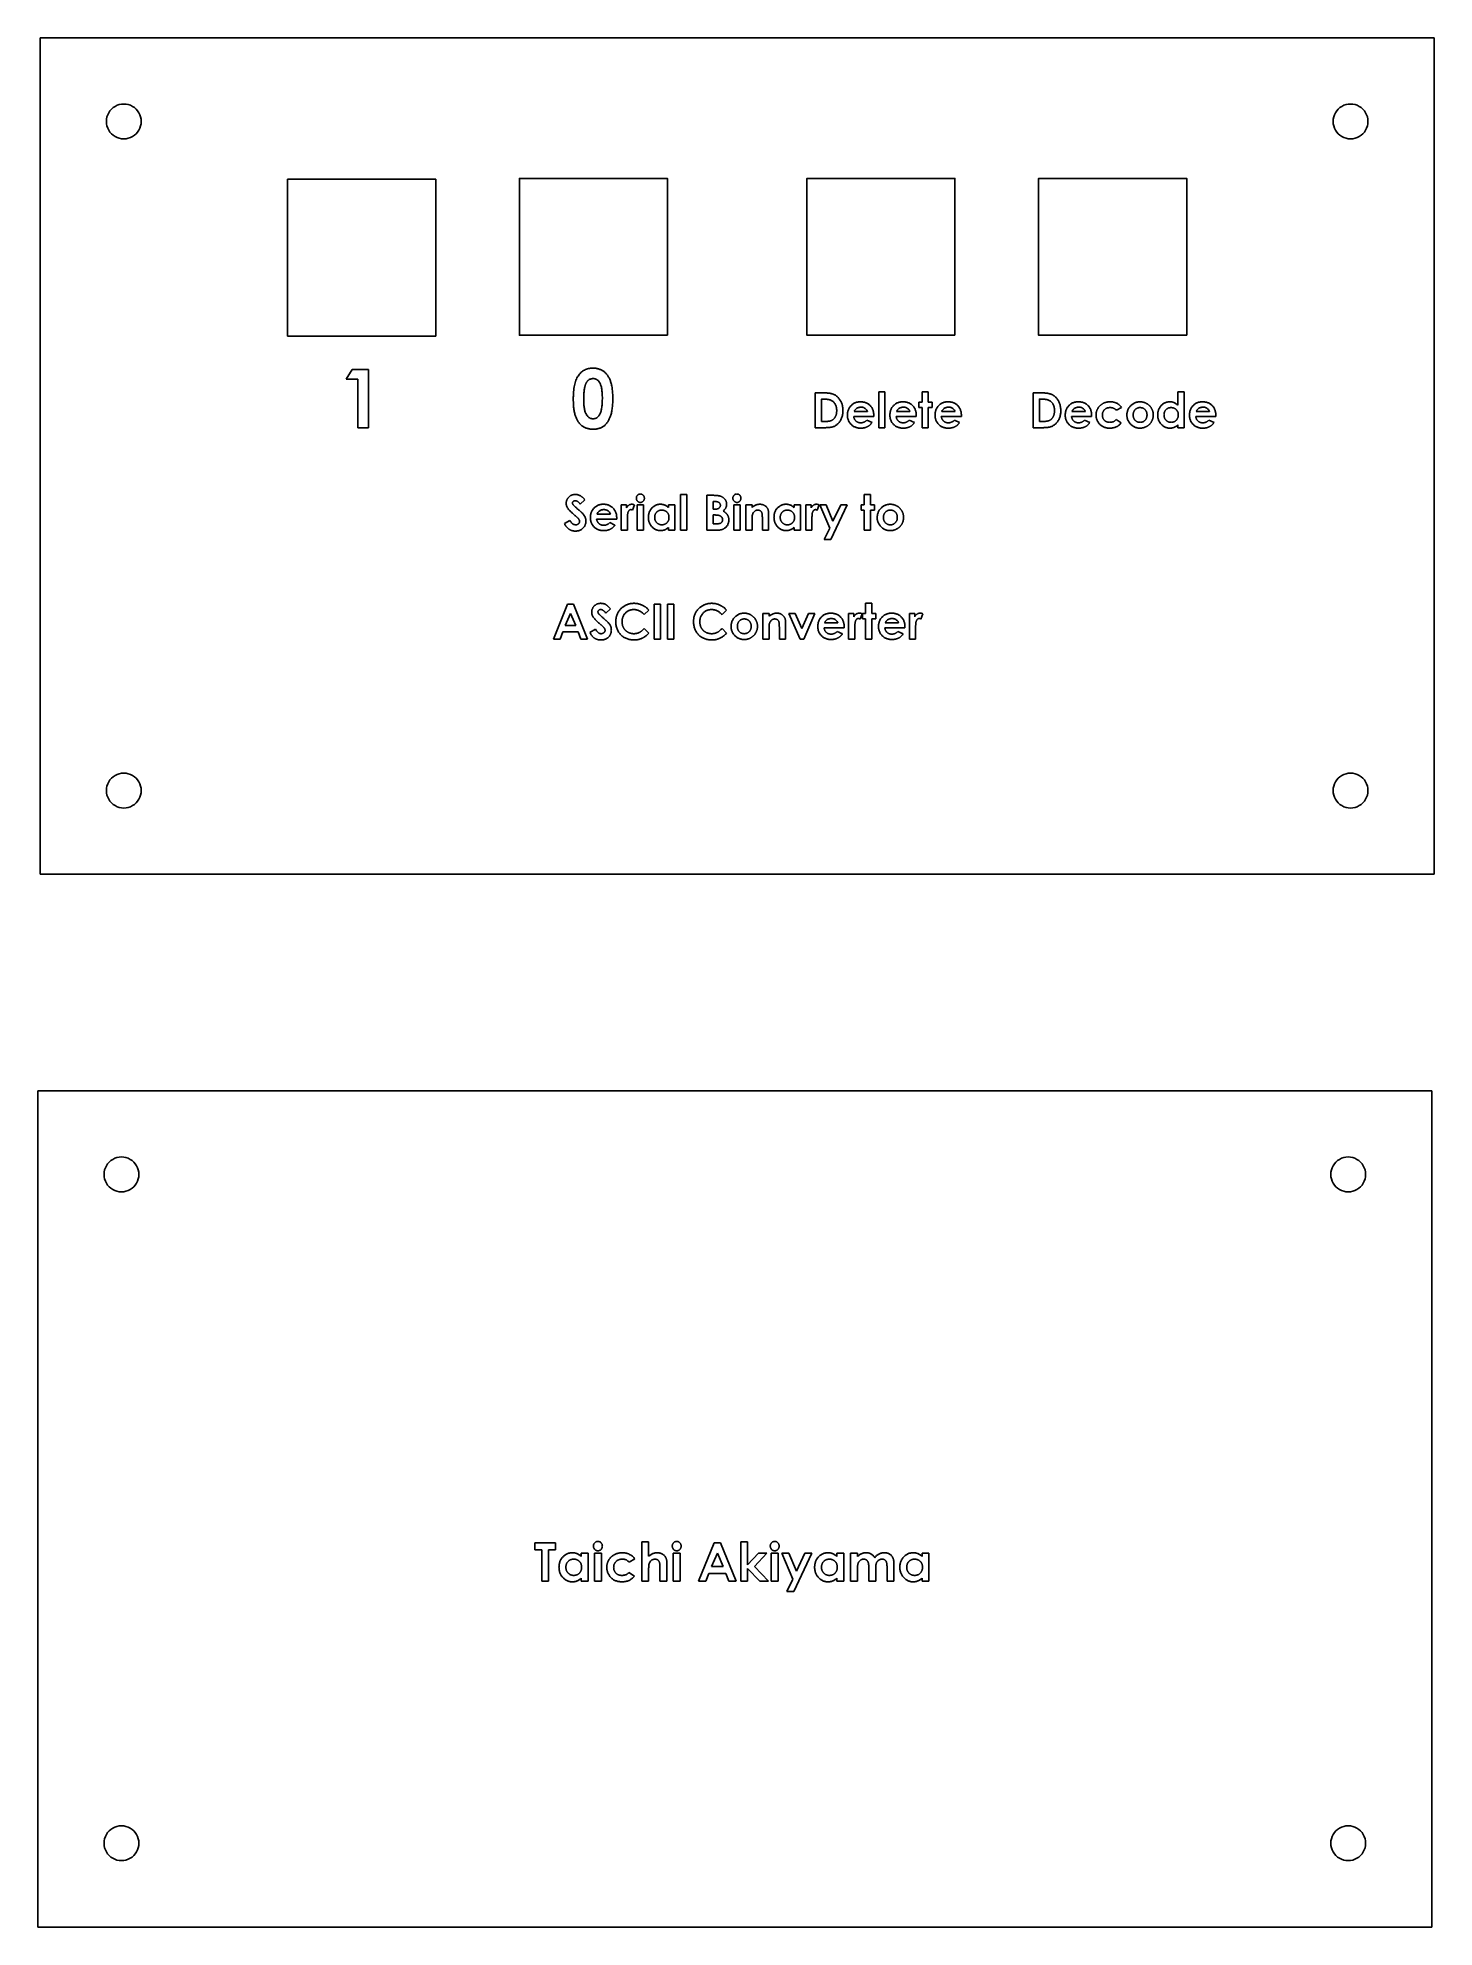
# Model space of a CAD drawing. Extents: x 27 to 155, y 115 to 287.
import ezdxf

# ---------------------------------------------------------------- set-up
doc = ezdxf.new("R2010")
doc.units = 0
doc.layers.get('0').update_dxf_attribs({"linetype": 'CONTINUOUS'})

msp = doc.modelspace()

# ---------------------------------------------------------------- linework, layer by layer
at = {"color": 5}
for points in [[(154.58278, 286.914759), (27.582777, 286.914759)], [(27.582777, 286.914759), (27.582777, 210.714758)], [(154.58278, 210.714758), (154.58278, 286.914759)], [(27.582777, 210.714758), (154.58278, 210.714758)], [(27.368859, 190.985361), (27.368859, 114.785361)], [(154.368858, 190.985361), (27.368859, 190.985361)], [(154.368858, 114.785361), (154.368858, 190.985361)], [(27.368859, 114.785361), (154.368858, 114.785361)]]:
    msp.add_lwpolyline(points, dxfattribs=at)
at = {"color": 1}
for points in [[(36.79028, 279.294759), (36.79028, 279.294759)], [(148.55028, 279.294759), (148.55028, 279.294759)], [(36.79028, 218.334758), (36.79028, 218.334758)], [(148.55028, 218.334758), (148.55028, 218.334758)]]:
    msp.add_lwpolyline(points, close=True, dxfattribs=at)
for points in [[(63.619027, 259.745704), (63.619027, 274.033203), (50.12528, 274.033203), (50.12528, 259.745704), (63.619027, 259.745704)], [(84.73278, 259.822051), (84.73278, 274.109551), (71.23903, 274.109551), (71.23903, 259.822051), (84.73278, 259.822051)], [(110.92653, 259.822051), (110.92653, 274.109551), (97.43278, 274.109551), (97.43278, 259.822051), (110.92653, 259.822051)], [(132.040277, 259.822051), (132.040277, 274.109551), (118.54653, 274.109551), (118.54653, 259.822051), (132.040277, 259.822051)], [(72.651578, 149.796823), (74.536193, 149.796823)], [(72.651578, 149.168619), (72.651578, 149.796823)], [(74.536193, 149.796823), (74.536193, 149.168619)], [(82.388758, 149.886567), (83.016962, 149.886567)], [(82.388758, 146.296824), (82.388758, 149.886567)], [(83.016962, 149.886567), (83.016962, 148.577572)], [(87.57145, 146.296824), (88.985612, 149.796823)], [(88.985612, 149.796823), (89.568243, 149.796823)], [(89.568243, 149.796823), (90.981705, 146.296824)], [(91.407988, 149.886567), (92.036192, 149.886567)], [(91.407988, 146.296824), (91.407988, 149.886567)], [(92.036192, 149.886567), (92.036192, 147.793017)], [(73.279782, 149.168619), (72.651578, 149.168619)], [(73.279782, 146.296824), (73.279782, 149.168619)], [(73.907989, 149.168619), (73.907989, 146.296824)], [(74.536193, 149.168619), (73.907989, 149.168619)], [(76.869527, 148.854517), (77.497731, 148.854517)], [(76.869527, 148.566354), (76.869527, 148.854517)], [(77.497731, 148.854517), (77.497731, 146.296824)], [(78.081065, 148.854517), (78.709269, 148.854517)], [(78.081065, 146.296824), (78.081065, 148.854517)], [(78.709269, 148.854517), (78.709269, 146.296824)], [(81.760551, 148.33288), (81.24032, 148.046822)], [(85.260553, 148.854517), (85.888757, 148.854517)], [(85.260553, 146.296824), (85.260553, 148.854517)], [(85.888757, 148.854517), (85.888757, 146.296824)], [(89.276578, 148.858022), (88.752138, 147.642976)], [(89.801017, 147.642976), (89.276578, 148.858022)], [(92.036192, 147.793017), (93.013555, 148.854517)], [(93.789698, 148.854517), (92.667201, 147.635266)], [(93.013555, 148.854517), (93.789698, 148.854517)], [(94.190038, 148.854517), (94.818245, 148.854517)], [(94.190038, 146.296824), (94.190038, 148.854517)], [(94.818245, 148.854517), (94.818245, 146.296824)], [(95.153381, 148.854517), (95.782285, 148.854517)], [(96.149674, 146.505056), (95.153381, 148.854517)], [(95.782285, 148.854517), (96.480605, 147.208984)], [(97.891961, 148.854517), (96.247831, 145.354515)], [(96.480605, 147.208984), (97.253239, 148.854517)], [(97.253239, 148.854517), (97.891961, 148.854517)], [(100.157988, 148.854517), (100.786192, 148.854517)], [(100.157988, 148.566354), (100.157988, 148.854517)], [(100.786192, 148.854517), (100.786192, 146.296824)], [(101.414399, 148.854517), (102.042603, 148.854517)], [(101.414399, 146.296824), (101.414399, 148.854517)], [(102.042603, 148.854517), (102.042603, 148.548828)], [(107.920807, 148.854517), (108.549014, 148.854517)], [(107.920807, 148.566354), (107.920807, 148.854517)], [(108.549014, 148.854517), (108.549014, 146.296824)], [(76.869527, 146.296824), (76.869527, 146.575869)], [(81.227699, 147.104516), (81.715681, 146.76938)], [(83.016962, 147.315554), (83.016962, 146.296824)], [(84.049012, 146.296824), (84.049012, 147.408803)], [(84.677219, 147.973907), (84.677219, 146.296824)], [(88.513756, 147.014772), (88.241722, 146.296824)], [(90.038696, 147.014772), (88.513756, 147.014772)], [(88.752138, 147.642976), (89.801017, 147.642976)], [(90.310733, 146.296824), (90.038696, 147.014772)], [(92.036192, 147.468399), (92.036192, 146.296824)], [(93.159391, 146.296824), (92.036192, 147.468399)], [(92.667201, 147.635266), (93.950254, 146.296824)], [(95.609111, 145.354515), (96.149674, 146.505056)], [(100.157988, 146.296824), (100.157988, 146.575869)], [(102.042603, 147.422826), (102.042603, 146.296824)], [(103.074653, 146.296824), (103.074653, 147.523086)], [(103.702858, 147.438952), (103.702858, 146.296824)], [(104.73491, 146.296824), (104.73491, 147.58128)], [(105.363117, 147.784604), (105.363117, 146.296824)], [(107.920807, 146.296824), (107.920807, 146.575869)], [(73.907989, 146.296824), (73.279782, 146.296824)], [(77.497731, 146.296824), (76.869527, 146.296824)], [(78.709269, 146.296824), (78.081065, 146.296824)], [(83.016962, 146.296824), (82.388758, 146.296824)], [(84.677219, 146.296824), (84.049012, 146.296824)], [(85.888757, 146.296824), (85.260553, 146.296824)], [(88.241722, 146.296824), (87.57145, 146.296824)], [(90.981705, 146.296824), (90.310733, 146.296824)], [(92.036192, 146.296824), (91.407988, 146.296824)], [(93.950254, 146.296824), (93.159391, 146.296824)], [(94.818245, 146.296824), (94.190038, 146.296824)], [(96.247831, 145.354515), (95.609111, 145.354515)], [(100.786192, 146.296824), (100.157988, 146.296824)], [(102.042603, 146.296824), (101.414399, 146.296824)], [(103.702858, 146.296824), (103.074653, 146.296824)], [(105.363117, 146.296824), (104.73491, 146.296824)], [(108.549014, 146.296824), (107.920807, 146.296824)]]:
    msp.add_lwpolyline(points, dxfattribs=at)
at = {"color": 3}
for points in [[(55.447475, 255.80273), (56.014592, 256.684674)], [(56.014592, 256.684674), (57.482732, 256.684674)], [(57.482732, 256.684674), (57.482732, 251.393007)], [(56.532944, 255.80273), (55.447475, 255.80273)], [(56.532944, 251.393007), (56.532944, 255.80273)], [(98.195999, 254.568007), (98.914063, 254.568007)], [(98.195999, 251.393007), (98.195999, 254.568007)], [(98.983391, 253.998136), (98.765871, 253.998136), (98.765871, 251.962879)], [(103.976128, 254.649417), (104.545999, 254.649417)], [(103.976128, 251.393007), (103.976128, 254.649417)], [(104.545999, 254.649417), (104.545999, 251.393007)], [(107.639589, 253.224737), (107.639589, 253.713199)], [(107.639589, 253.713199), (107.924527, 253.713199)], [(107.924527, 253.224737), (107.639589, 253.224737)], [(107.924527, 254.649417), (108.494398, 254.649417)], [(107.924527, 253.713199), (107.924527, 254.649417)], [(107.924527, 251.393007), (107.924527, 253.224737)], [(108.494398, 254.649417), (108.494398, 253.713199)], [(108.494398, 253.713199), (108.860742, 253.713199)], [(108.494398, 253.224737), (108.494398, 251.393007)], [(108.860742, 253.224737), (108.494398, 253.224737)], [(108.860742, 253.713199), (108.860742, 253.224737)], [(118.039752, 254.568007), (118.757813, 254.568007)], [(118.039752, 251.393007), (118.039752, 254.568007)], [(118.827138, 253.998136), (118.609621, 253.998136), (118.609621, 251.962879)], [(126.099364, 253.240002), (125.62744, 252.980507)], [(131.228214, 254.649417), (131.798083, 254.649417)], [(131.228214, 253.442892), (131.228214, 254.649417)], [(131.798083, 254.649417), (131.798083, 251.393007)], [(57.482732, 251.393007), (56.532944, 251.393007)], [(98.924878, 251.393007), (98.195999, 251.393007)], [(98.765871, 251.962879), (99.063528, 251.962879)], [(103.526463, 252.410636), (101.696641, 252.410636)], [(101.737346, 252.858393), (102.958499, 252.858393)], [(102.888539, 252.081813), (103.365551, 251.854757)], [(103.528374, 252.518123), (103.526398, 252.410636)], [(104.545999, 251.393007), (103.976128, 251.393007)], [(107.393449, 252.410636), (105.563628, 252.410636)], [(105.604333, 252.858393), (106.825488, 252.858393)], [(106.755525, 252.081813), (107.232537, 251.854757)], [(107.39536, 252.518123), (107.393384, 252.410636)], [(108.494398, 251.393007), (107.924527, 251.393007)], [(111.504671, 252.410636), (109.674846, 252.410636)], [(109.715551, 252.858393), (110.936707, 252.858393)], [(110.866744, 252.081813), (111.343759, 251.854757)], [(111.506576, 252.518123), (111.5046, 252.410636)], [(118.768625, 251.393007), (118.039752, 251.393007)], [(118.609621, 251.962879), (118.907278, 251.962879)], [(123.370213, 252.410636), (121.540391, 252.410636)], [(121.581096, 252.858393), (122.802252, 252.858393)], [(122.732286, 252.081813), (123.209304, 251.854757)], [(123.372121, 252.518123), (123.370145, 252.410636)], [(125.615994, 252.125699), (126.058662, 251.821683)], [(131.228214, 251.393007), (131.228214, 251.646144)], [(131.798083, 251.393007), (131.228214, 251.393007)], [(134.68624, 252.410636), (132.856419, 252.410636)], [(132.897121, 252.858393), (134.118274, 252.858393)], [(134.048314, 252.081813), (134.525326, 251.854757)], [(134.688148, 252.518123), (134.686173, 252.410636)], [(77.217882, 244.808094), (76.791752, 244.418215)], [(85.928781, 245.313726), (86.498653, 245.313726)], [(85.928781, 242.057316), (85.928781, 245.313726)], [(86.498653, 245.313726), (86.498653, 242.057316)], [(88.330382, 245.232316), (88.839198, 245.232316)], [(88.330382, 242.057316), (88.330382, 245.232316)], [(88.900254, 244.662445), (88.900254, 243.970459)], [(89.078977, 244.662445), (88.900254, 244.662445)], [(102.65859, 245.313726), (103.228462, 245.313726)], [(102.65859, 244.37751), (102.65859, 245.313726)], [(103.228462, 245.313726), (103.228462, 244.37751)], [(75.345448, 242.651993), (75.84663, 242.95283)], [(80.10604, 243.074945), (78.276216, 243.074945)], [(78.316921, 243.522702), (79.538076, 243.522702)], [(79.468114, 242.746125), (79.945126, 242.519066)], [(80.107948, 243.182432), (80.105972, 243.074945)], [(80.514997, 244.37751), (81.003462, 244.37751)], [(80.514997, 242.057316), (80.514997, 244.37751)], [(81.003462, 244.37751), (81.003462, 244.091938)], [(81.082964, 243.109926), (81.084939, 242.996716)], [(81.084869, 242.996716), (81.084869, 242.057316)], [(81.736153, 244.360972), (81.559341, 243.878234)], [(81.980382, 244.37751), (82.550254, 244.37751)], [(81.980382, 242.057316), (81.980382, 244.37751)], [(82.550254, 244.37751), (82.550254, 242.057316)], [(84.829743, 244.37751), (85.399615, 244.37751)], [(84.829743, 244.116105), (84.829743, 244.37751)], [(85.399615, 244.37751), (85.399615, 242.057316)], [(88.900254, 243.970459), (89.051627, 243.970459)], [(88.900254, 243.441292), (88.900254, 242.627188)], [(89.036364, 243.441292), (88.900254, 243.441292)], [(90.772691, 244.37751), (91.342563, 244.37751)], [(90.772691, 242.057316), (90.772691, 244.37751)], [(91.342563, 244.37751), (91.342563, 242.057316)], [(91.871729, 244.37751), (92.441601, 244.37751)], [(91.871729, 242.057316), (91.871729, 244.37751)], [(92.441601, 244.37751), (92.441601, 244.132005)], [(92.441601, 242.980815), (92.441601, 242.057316)], [(93.37782, 242.057316), (93.37782, 243.064768)], [(93.947691, 243.578672), (93.947691, 242.057316)], [(96.267882, 244.37751), (96.837754, 244.37751)], [(96.267882, 244.116105), (96.267882, 244.37751)], [(96.837754, 244.37751), (96.837754, 242.057316)], [(97.326216, 244.37751), (97.814678, 244.37751)], [(97.326216, 242.057316), (97.326216, 244.37751)], [(97.814678, 244.37751), (97.814678, 244.091938)], [(97.89418, 243.109926), (97.896155, 242.996716)], [(97.896087, 242.996716), (97.896087, 242.057316)], [(98.547372, 244.360972), (98.370557, 243.878234)], [(98.607158, 244.37751), (99.177664, 244.37751)], [(99.510937, 242.246213), (98.607158, 244.37751)], [(99.177664, 244.37751), (99.811137, 242.884775)], [(101.091441, 244.37751), (99.599981, 241.202508)], [(99.811137, 242.884775), (100.512028, 244.37751)], [(100.512028, 244.37751), (101.091441, 244.37751)], [(102.373653, 243.889049), (102.373653, 244.37751)], [(102.373653, 244.37751), (102.65859, 244.37751)], [(102.65859, 243.889049), (102.373653, 243.889049)], [(102.65859, 242.057316), (102.65859, 243.889049)], [(103.228462, 244.37751), (103.594806, 244.37751)], [(103.228462, 243.889049), (103.228462, 242.057316)], [(103.594806, 243.889049), (103.228462, 243.889049)], [(103.594806, 244.37751), (103.594806, 243.889049)], [(81.084869, 242.057316), (80.514997, 242.057316)], [(82.550254, 242.057316), (81.980382, 242.057316)], [(84.829743, 242.057316), (84.829743, 242.310453)], [(85.399615, 242.057316), (84.829743, 242.057316)], [(86.498653, 242.057316), (85.928781, 242.057316)], [(89.223353, 242.057316), (88.330382, 242.057316)], [(88.900254, 242.627188), (89.064346, 242.627188)], [(91.342563, 242.057316), (90.772691, 242.057316)], [(92.441601, 242.057316), (91.871729, 242.057316)], [(93.947691, 242.057316), (93.37782, 242.057316)], [(96.267882, 242.057316), (96.267882, 242.310453)], [(96.837754, 242.057316), (96.267882, 242.057316)], [(97.896087, 242.057316), (97.326216, 242.057316)], [(99.020568, 241.202508), (99.510937, 242.246213)], [(99.599981, 241.202508), (99.020568, 241.202508)], [(103.228462, 242.057316), (102.65859, 242.057316)], [(74.348171, 232.138148), (75.63102, 235.313145)], [(75.894966, 234.461517), (75.419227, 233.359301)], [(75.63102, 235.313145), (76.159549, 235.313145)], [(76.370708, 233.359301), (75.894966, 234.461517)], [(76.159549, 235.313145), (77.441761, 232.138148)], [(79.538076, 234.888923), (79.111943, 234.499044)], [(83.038716, 234.762355), (82.620852, 234.362937)], [(83.527178, 235.313145), (84.097049, 235.313145)], [(83.527178, 232.138148), (83.527178, 235.313145)], [(84.097049, 235.313145), (84.097049, 232.138148)], [(84.748333, 235.313145), (85.318205, 235.313145)], [(84.748333, 232.138148), (84.748333, 235.313145)], [(85.318205, 235.313145), (85.318205, 232.138148)], [(90.12141, 234.762355), (89.703546, 234.362937)], [(93.418525, 234.458339), (93.988396, 234.458339)], [(93.418525, 232.138148), (93.418525, 234.458339)], [(93.988396, 234.458339), (93.988396, 234.212834)], [(95.799775, 234.458339), (96.379823, 234.458339)], [(96.81613, 232.138148), (95.799775, 234.458339)], [(96.379823, 234.458339), (96.980223, 233.088991)], [(96.980223, 233.088991), (97.580625, 234.458339)], [(98.160671, 234.458339), (97.144315, 232.138148)], [(97.580625, 234.458339), (98.160671, 234.458339)], [(101.23391, 234.458339), (101.722372, 234.458339)], [(101.23391, 232.138148), (101.23391, 234.458339)], [(101.722372, 234.458339), (101.722372, 234.172767)], [(102.455063, 234.441801), (102.278251, 233.959063)], [(102.495768, 233.969877), (102.495768, 234.458339)], [(102.495768, 234.458339), (102.780705, 234.458339)], [(102.780705, 235.394555), (103.350576, 235.394555)], [(102.780705, 234.458339), (102.780705, 235.394555)], [(103.350576, 235.394555), (103.350576, 234.458339)], [(103.350576, 234.458339), (103.716921, 234.458339)], [(103.716921, 234.458339), (103.716921, 233.969877)], [(106.769806, 234.458339), (107.258268, 234.458339)], [(106.769806, 232.138148), (106.769806, 234.458339)], [(107.258268, 234.458339), (107.258268, 234.172767)], [(107.990962, 234.441801), (107.814147, 233.959063)], [(75.202979, 232.789429), (74.956204, 232.138148)], [(76.586317, 232.789429), (75.202979, 232.789429)], [(75.419227, 233.359301), (76.370708, 233.359301)], [(76.833092, 232.138148), (76.586317, 232.789429)], [(77.665639, 232.732821), (78.166821, 233.033659)], [(82.620852, 233.088356), (83.025996, 232.662858)], [(89.703546, 233.088356), (90.10869, 232.662858)], [(93.988396, 233.061644), (93.988396, 232.138148)], [(94.924615, 232.138148), (94.924615, 233.145597)], [(95.494486, 233.659501), (95.494486, 232.138148)], [(100.82495, 233.155774), (98.995128, 233.155774)], [(99.035833, 233.60353), (100.256986, 233.60353)], [(100.187023, 232.826954), (100.664038, 232.599895)], [(100.826858, 233.263261), (100.824882, 233.155774)], [(101.801874, 233.190755), (101.803849, 233.077544)], [(101.803781, 233.077544), (101.803781, 232.138148)], [(102.780705, 233.969877), (102.495768, 233.969877)], [(102.780705, 232.138148), (102.780705, 233.969877)], [(103.350576, 233.969877), (103.350576, 232.138148)], [(103.716921, 233.969877), (103.350576, 233.969877)], [(106.360846, 233.155774), (104.531025, 233.155774)], [(104.571729, 233.60353), (105.792882, 233.60353)], [(105.722922, 232.826954), (106.199934, 232.599895)], [(106.362754, 233.263261), (106.360778, 233.155774)], [(107.33777, 233.190755), (107.339745, 233.077544)], [(107.339678, 233.077544), (107.339678, 232.138148)], [(74.956204, 232.138148), (74.348171, 232.138148)], [(77.441761, 232.138148), (76.833092, 232.138148)], [(84.097049, 232.138148), (83.527178, 232.138148)], [(85.318205, 232.138148), (84.748333, 232.138148)], [(93.988396, 232.138148), (93.418525, 232.138148)], [(95.494486, 232.138148), (94.924615, 232.138148)], [(97.144315, 232.138148), (96.81613, 232.138148)], [(101.803781, 232.138148), (101.23391, 232.138148)], [(103.350576, 232.138148), (102.780705, 232.138148)], [(107.339678, 232.138148), (106.769806, 232.138148)]]:
    msp.add_lwpolyline(points, dxfattribs=at)
at = {"color": 5}
for points in [[(36.576358, 183.365361), (36.576358, 183.365361)], [(148.336358, 183.365361), (148.336358, 183.365361)], [(36.576358, 122.437605), (36.576358, 122.437605)], [(148.336358, 122.437605), (148.336358, 122.437605)]]:
    msp.add_lwpolyline(points, close=True, dxfattribs=at)
at = {"color": 1}
for points in [[(34.40903, 280.669574), (33.917856, 280.385994), (33.61528, 279.861918), (33.61528, 279.294759)], [(35.99653, 280.669574), (35.505356, 280.953154), (34.900204, 280.953154), (34.40903, 280.669574)], [(36.79028, 279.294759), (36.79028, 279.861918), (36.487704, 280.385994), (35.99653, 280.669574)], [(146.16903, 280.669574), (145.677856, 280.385994), (145.37528, 279.861918), (145.37528, 279.294759)], [(147.75653, 280.669574), (147.265356, 280.953154), (146.660204, 280.953154), (146.16903, 280.669574)], [(148.55028, 279.294759), (148.55028, 279.861918), (148.247704, 280.385994), (147.75653, 280.669574)], [(33.61528, 279.294759), (33.61528, 278.7276), (33.917856, 278.203523), (34.40903, 277.919943)], [(35.99653, 277.919943), (36.487704, 278.203523), (36.79028, 278.7276), (36.79028, 279.294759)], [(145.37528, 279.294759), (145.37528, 278.7276), (145.677856, 278.203523), (146.16903, 277.919943)], [(147.75653, 277.919943), (148.247704, 278.203523), (148.55028, 278.7276), (148.55028, 279.294759)], [(34.40903, 277.919943), (34.900204, 277.636364), (35.505356, 277.636364), (35.99653, 277.919943)], [(146.16903, 277.919943), (146.660204, 277.636364), (147.265356, 277.636364), (147.75653, 277.919943)], [(34.40903, 219.709573), (33.917856, 219.425994), (33.61528, 218.901917), (33.61528, 218.334758)], [(35.99653, 219.709573), (35.505356, 219.993153), (34.900204, 219.993153), (34.40903, 219.709573)], [(36.79028, 218.334758), (36.79028, 218.901917), (36.487704, 219.425994), (35.99653, 219.709573)], [(146.16903, 219.709573), (145.677856, 219.425994), (145.37528, 218.901917), (145.37528, 218.334758)], [(147.75653, 219.709573), (147.265356, 219.993153), (146.660204, 219.993153), (146.16903, 219.709573)], [(148.55028, 218.334758), (148.55028, 218.901917), (148.247704, 219.425994), (147.75653, 219.709573)], [(33.61528, 218.334758), (33.61528, 217.767599), (33.917856, 217.243522), (34.40903, 216.959943)], [(34.40903, 216.959943), (34.900204, 216.676363), (35.505356, 216.676363), (35.99653, 216.959943)], [(35.99653, 216.959943), (36.487704, 217.243522), (36.79028, 217.767599), (36.79028, 218.334758)], [(145.37528, 218.334758), (145.37528, 217.767599), (145.677856, 217.243522), (146.16903, 216.959943)], [(146.16903, 216.959943), (146.660204, 216.676363), (147.265356, 216.676363), (147.75653, 216.959943)], [(147.75653, 216.959943), (148.247704, 217.243522), (148.55028, 217.767599), (148.55028, 218.334758)], [(78.057917, 149.744239), (78.072959, 149.767241), (78.090127, 149.788831), (78.109098, 149.808741)], [(78.109098, 149.808741), (78.12812, 149.828694), (78.148934, 149.846963), (78.171497, 149.86273)], [(78.171497, 149.86273), (78.192777, 149.877604), (78.215614, 149.890247), (78.239507, 149.900591)], [(78.239507, 149.900591), (78.263411, 149.910948), (78.288354, 149.918963), (78.313825, 149.923733)], [(78.313825, 149.923733), (78.3401, 149.928643), (78.366928, 149.930026), (78.393753, 149.931437)], [(78.393764, 149.93144), (78.420829, 149.930029), (78.447917, 149.9289), (78.474395, 149.923736)], [(78.474395, 149.923736), (78.499908, 149.918853), (78.524868, 149.910528), (78.548713, 149.899888)], [(78.548713, 149.899888), (78.572899, 149.889107), (78.595926, 149.875955), (78.617422, 149.860625)], [(78.617422, 149.860625), (78.639972, 149.844567), (78.660806, 149.826084), (78.679822, 149.805939)], [(78.679822, 149.805939), (78.699041, 149.785562), (78.716403, 149.763493), (78.731705, 149.740031)], [(85.237405, 149.744239), (85.252447, 149.767241), (85.269615, 149.788831), (85.288586, 149.808741)], [(85.288586, 149.808741), (85.307607, 149.828694), (85.328421, 149.846963), (85.350985, 149.86273)], [(85.350985, 149.86273), (85.372265, 149.877604), (85.395102, 149.890247), (85.418995, 149.900591)], [(85.418995, 149.900591), (85.442899, 149.910948), (85.467842, 149.918963), (85.493312, 149.923733)], [(85.493312, 149.923733), (85.519587, 149.928643), (85.546415, 149.930026), (85.573241, 149.931437)], [(85.573252, 149.93144), (85.600317, 149.930029), (85.627402, 149.9289), (85.65388, 149.923736)], [(85.65388, 149.923736), (85.679393, 149.918853), (85.704353, 149.910528), (85.7282, 149.899888)], [(85.7282, 149.899888), (85.752387, 149.889107), (85.775413, 149.875955), (85.79691, 149.860625)], [(85.79691, 149.860625), (85.81946, 149.844567), (85.840293, 149.826084), (85.85931, 149.805939)], [(85.85931, 149.805939), (85.878529, 149.785562), (85.895891, 149.763493), (85.911193, 149.740031)], [(94.16689, 149.744239), (94.181933, 149.767241), (94.1991, 149.788831), (94.218071, 149.808741)], [(94.218071, 149.808741), (94.237093, 149.828694), (94.25791, 149.846963), (94.280474, 149.86273)], [(94.280474, 149.86273), (94.301753, 149.877604), (94.324588, 149.890247), (94.348481, 149.900591)], [(94.348481, 149.900591), (94.372385, 149.910948), (94.397328, 149.918963), (94.422801, 149.923733)], [(94.422801, 149.923733), (94.449076, 149.928643), (94.475901, 149.930026), (94.502729, 149.931437)], [(94.50274, 149.93144), (94.529806, 149.930029), (94.55689, 149.9289), (94.583369, 149.923736)], [(94.583369, 149.923736), (94.608881, 149.918853), (94.633841, 149.910528), (94.657686, 149.899888)], [(94.657686, 149.899888), (94.681873, 149.889107), (94.704902, 149.875955), (94.726396, 149.860625)], [(94.726396, 149.860625), (94.748945, 149.844567), (94.769779, 149.826084), (94.788798, 149.805939)], [(94.788798, 149.805939), (94.808017, 149.785562), (94.825377, 149.763493), (94.840679, 149.740031)], [(74.900079, 147.978815), (74.911057, 148.020274), (74.923842, 148.061258), (74.938639, 148.101511)], [(74.938639, 148.101511), (74.953089, 148.140839), (74.969472, 148.17947), (74.987717, 148.217197)], [(74.987717, 148.217197), (75.005949, 148.254877), (75.026029, 148.291656), (75.048014, 148.327272)], [(75.048014, 148.327272), (75.069999, 148.362872), (75.093864, 148.397311), (75.119529, 148.430337)], [(75.119529, 148.430337), (75.145465, 148.463713), (75.173233, 148.495649), (75.20226, 148.526391)], [(75.20226, 148.526391), (75.231097, 148.556933), (75.261176, 148.586296), (75.292706, 148.61403)], [(75.292706, 148.61403), (75.323189, 148.640841), (75.355024, 148.666136), (75.388058, 148.689753)], [(75.388058, 148.689753), (75.420141, 148.712697), (75.45335, 148.734042), (75.487617, 148.753555)], [(75.487617, 148.753555), (75.521693, 148.772972), (75.55681, 148.790543), (75.592785, 148.806138)], [(75.633447, 148.055949), (75.618885, 148.037774), (75.605338, 148.018772), (75.592782, 147.999158)], [(75.592785, 148.806138), (75.628489, 148.821604), (75.665039, 148.835137), (75.70216, 148.846804)], [(75.681123, 148.109236), (75.664359, 148.092274), (75.648357, 148.074553), (75.633447, 148.055949)], [(75.73371, 148.157611), (75.71545, 148.142315), (75.69789, 148.126169), (75.681123, 148.109236)], [(75.70216, 148.846804), (75.73949, 148.858544), (75.7774, 148.868394), (75.815743, 148.876251)], [(75.789099, 148.19968), (75.769936, 148.186584), (75.75149, 148.172502), (75.73371, 148.157611)], [(75.847993, 148.235437), (75.827701, 148.224656), (75.808067, 148.212662), (75.789099, 148.19968)], [(75.815743, 148.876251), (75.85511, 148.884322), (75.894935, 148.890277), (75.934934, 148.893777)], [(75.909689, 148.264181), (75.888664, 148.255574), (75.868025, 148.246091), (75.847993, 148.235437)], [(75.974894, 148.287324), (75.952768, 148.280776), (75.931048, 148.27293), (75.909689, 148.264181)], [(75.934934, 148.893777), (75.975944, 148.897361), (76.017137, 148.898377), (76.05833, 148.899393)], [(76.043604, 148.303439), (76.020433, 148.29929), (75.997458, 148.293984), (75.974894, 148.287324)], [(76.115119, 148.312554), (76.091158, 148.310579), (76.067277, 148.307672), (76.043604, 148.303439)], [(76.058327, 148.899387), (76.096487, 148.898541), (76.134643, 148.897694), (76.17261, 148.894477)], [(76.190139, 148.316054), (76.165106, 148.315207), (76.140076, 148.314643), (76.115119, 148.312554)], [(76.17261, 148.894477), (76.209768, 148.891231), (76.246739, 148.885559), (76.283388, 148.878362)], [(76.267276, 148.312535), (76.241622, 148.31451), (76.215883, 148.315357), (76.190153, 148.316034)], [(76.340194, 148.303419), (76.316064, 148.307737), (76.291705, 148.310672), (76.267276, 148.312535)], [(76.283388, 148.878362), (76.319298, 148.871306), (76.354898, 148.862783), (76.389958, 148.852426)], [(76.410306, 148.287304), (76.387164, 148.29371), (76.363805, 148.299214), (76.340194, 148.303419)], [(76.389958, 148.852426), (76.425117, 148.84204), (76.459735, 148.829791), (76.493726, 148.815968)], [(76.476911, 148.265573), (76.455123, 148.274011), (76.432831, 148.281067), (76.410306, 148.287304)], [(76.540013, 148.236828), (76.519524, 148.247553), (76.49847, 148.257233), (76.476911, 148.265573)], [(76.493726, 148.815968), (76.527652, 148.802196), (76.560954, 148.786846), (76.593285, 148.769695)], [(76.599607, 148.201771), (76.580303, 148.214386), (76.560443, 148.226127), (76.540013, 148.236828)], [(76.593285, 148.769695), (76.626249, 148.752197), (76.658208, 148.732837), (76.689337, 148.712204)], [(76.656398, 148.160405), (76.638252, 148.175222), (76.619221, 148.188947), (76.599607, 148.201771)], [(76.708982, 148.11273), (76.692162, 148.129381), (76.674729, 148.145448), (76.656398, 148.160405)], [(76.689337, 148.712204), (76.721005, 148.691206), (76.751815, 148.668916), (76.781186, 148.644894)], [(76.757361, 148.060146), (76.742262, 148.078547), (76.725924, 148.095954), (76.708982, 148.11273)], [(76.798726, 148.003354), (76.785857, 148.022941), (76.772197, 148.042039), (76.757361, 148.060146)], [(76.781186, 148.644894), (76.811669, 148.619973), (76.840596, 148.593165), (76.869527, 148.566368)], [(77.991321, 149.512168), (77.993014, 149.540108), (77.994425, 149.568054), (77.999026, 149.595601)], [(77.999031, 149.425232), (77.994177, 149.453889), (77.992738, 149.483031), (77.991327, 149.512171)], [(77.999026, 149.595601), (78.003456, 149.622159), (78.010738, 149.648371), (78.020757, 149.673427)], [(78.021468, 149.345304), (78.011364, 149.371156), (78.00366, 149.397975), (77.999031, 149.425232)], [(78.020757, 149.673427), (78.030691, 149.698234), (78.043306, 149.721899), (78.057917, 149.744239)], [(78.058628, 149.271687), (78.043896, 149.294913), (78.031507, 149.319628), (78.021468, 149.345304)], [(78.110512, 149.205079), (78.091236, 149.22571), (78.07371, 149.247909), (78.058628, 149.271687)], [(78.172911, 149.14969), (78.150277, 149.165862), (78.129553, 149.1847), (78.110512, 149.205079)], [(78.242324, 149.110428), (78.217883, 149.12118), (78.194535, 149.134219), (78.172911, 149.14969)], [(78.317341, 149.08658), (78.291603, 149.091462), (78.26644, 149.099816), (78.242324, 149.110428)], [(78.398672, 149.078875), (78.371353, 149.080286), (78.344048, 149.081415), (78.317341, 149.08658)], [(78.477912, 149.086583), (78.451834, 149.081728), (78.42526, 149.080289), (78.398683, 149.078878)], [(78.551529, 149.109725), (78.527992, 149.09917), (78.503187, 149.091296), (78.477912, 149.086583)], [(78.618836, 149.148988), (78.597783, 149.133719), (78.575295, 149.120376), (78.551529, 149.109725)], [(78.680536, 149.202974), (78.661599, 149.18319), (78.640999, 149.16504), (78.618836, 149.148988)], [(78.732417, 149.268179), (78.71729, 149.244839), (78.699778, 149.223074), (78.680536, 149.202974)], [(78.731705, 149.740031), (78.746579, 149.717228), (78.759504, 149.693118), (78.769566, 149.667816)], [(78.769577, 149.340394), (78.759643, 149.315135), (78.747168, 149.290917), (78.732417, 149.268179)], [(78.769566, 149.667816), (78.779697, 149.642332), (78.786894, 149.615628), (78.791297, 149.588591)], [(78.791308, 149.418219), (78.786849, 149.391662), (78.779455, 149.36552), (78.769577, 149.340394)], [(78.791297, 149.588591), (78.795897, 149.560326), (78.797449, 149.531689), (78.799001, 149.503052)], [(78.799013, 149.503052), (78.797602, 149.47463), (78.796021, 149.446204), (78.791308, 149.418219)], [(79.273668, 148.000549), (79.282981, 148.028009), (79.293226, 148.05517), (79.304515, 148.08188)], [(79.304515, 148.08188), (79.315945, 148.108945), (79.328476, 148.135545), (79.341675, 148.161808)], [(79.341675, 148.161808), (79.354911, 148.188168), (79.368853, 148.214183), (79.383743, 148.239631)], [(79.383743, 148.239631), (79.398701, 148.2652), (79.41468, 148.290197), (79.431419, 148.314651)], [(79.431419, 148.314651), (79.447957, 148.338809), (79.465243, 148.362434), (79.483303, 148.385466)], [(79.483303, 148.385466), (79.501224, 148.408298), (79.51989, 148.430566), (79.539392, 148.452071)], [(79.539392, 148.452071), (79.55895, 148.473633), (79.579315, 148.494418), (79.600391, 148.514473)], [(79.600391, 148.514473), (79.621501, 148.534567), (79.6433, 148.553897), (79.665593, 148.572664)], [(79.665593, 148.572664), (79.688142, 148.591658), (79.711177, 148.610039), (79.735005, 148.627353)], [(79.735005, 148.627353), (79.759135, 148.644879), (79.784044, 148.661299), (79.809323, 148.677132)], [(79.809323, 148.677132), (79.83509, 148.693275), (79.86121, 148.708794), (79.887849, 148.723405)], [(79.887849, 148.723405), (79.914688, 148.738137), (79.942072, 148.751935), (79.969882, 148.764773)], [(79.997229, 148.049633), (79.981538, 148.030978), (79.966659, 148.011643), (79.953059, 147.991442)], [(79.969882, 148.764773), (79.997737, 148.777642), (80.026058, 148.789524), (80.054715, 148.800531)], [(80.047711, 148.104322), (80.030015, 148.086909), (80.013212, 148.068632), (79.997229, 148.049633)], [(80.103802, 148.154101), (80.084216, 148.138522), (80.06553, 148.121865), (80.047711, 148.104322)], [(80.054715, 148.800531), (80.083361, 148.811509), (80.112354, 148.821613), (80.141657, 148.830678)], [(80.164096, 148.196869), (80.14324, 148.183745), (80.123095, 148.169465), (80.103802, 148.154101)], [(80.141657, 148.830678), (80.171067, 148.839793), (80.200788, 148.847865), (80.230698, 148.855231)], [(80.229301, 148.233329), (80.207005, 148.222238), (80.185178, 148.21013), (80.164096, 148.196869)], [(80.298011, 148.263476), (80.274614, 148.254614), (80.251709, 148.244482), (80.229301, 148.233329)], [(80.230698, 148.855231), (80.261113, 148.86271), (80.29172, 148.869399), (80.322544, 148.874874)], [(80.370928, 148.286618), (80.346234, 148.280212), (80.32187, 148.272507), (80.298011, 148.263476)], [(80.322544, 148.874874), (80.353687, 148.880377), (80.385056, 148.88461), (80.416496, 148.888195)], [(80.448051, 148.302733), (80.422115, 148.298471), (80.396357, 148.293222), (80.370928, 148.286618)], [(80.416496, 148.888195), (80.448675, 148.891863), (80.480933, 148.894855), (80.51325, 148.896605)], [(80.529382, 148.312554), (80.502148, 148.310579), (80.475012, 148.307164), (80.448051, 148.302733)], [(80.51325, 148.896605), (80.54616, 148.898298), (80.579135, 148.898863), (80.61211, 148.899427)], [(80.614918, 148.316054), (80.586377, 148.315489), (80.557833, 148.314643), (80.529382, 148.312554)], [(80.612115, 148.899387), (80.642742, 148.899105), (80.673372, 148.898823), (80.703962, 148.897412)], [(80.708167, 148.31256), (80.677165, 148.314818), (80.646041, 148.315523), (80.614918, 148.31606)], [(80.703962, 148.897412), (80.7337, 148.896001), (80.763404, 148.893658), (80.793003, 148.890413)], [(80.795106, 148.301328), (80.766308, 148.306408), (80.737289, 148.310302), (80.708167, 148.31256)], [(80.793003, 148.890413), (80.821855, 148.887224), (80.850607, 148.883216), (80.879242, 148.878503)], [(80.875736, 148.283096), (80.849236, 148.29066), (80.822267, 148.29653), (80.795106, 148.301328)], [(80.950054, 148.25716), (80.925783, 148.267207), (80.900973, 148.275899), (80.875736, 148.283096)], [(80.879242, 148.878503), (80.907644, 148.873818), (80.935932, 148.868456), (80.964078, 148.862388)], [(81.022269, 148.222105), (80.998986, 148.235285), (80.974805, 148.246912), (80.950054, 148.25716)], [(80.964078, 148.862388), (80.991623, 148.856433), (81.019035, 148.849829), (81.046108, 148.842068)], [(81.094487, 148.175129), (81.071204, 148.191978), (81.047257, 148.207949), (81.022269, 148.222105)], [(81.046108, 148.842068), (81.072807, 148.834392), (81.099194, 148.825586), (81.125337, 148.816132)], [(81.167402, 148.116935), (81.144147, 148.137537), (81.119701, 148.156869), (81.094487, 148.175129)], [(81.125337, 148.816132), (81.151301, 148.806734), (81.177031, 148.796715), (81.202459, 148.785985)], [(81.24032, 148.046822), (81.216472, 148.070698), (81.192627, 148.094583), (81.167402, 148.116935)], [(81.202459, 148.785985), (81.227803, 148.775289), (81.25283, 148.763859), (81.27748, 148.75163)], [(81.27748, 148.75163), (81.326081, 148.727528), (81.373178, 148.700308), (81.418405, 148.670299)], [(81.418405, 148.670299), (81.462917, 148.640765), (81.50562, 148.608524), (81.546009, 148.573545)], [(81.546009, 148.573545), (81.586397, 148.538566), (81.624469, 148.50085), (81.659589, 148.460665)], [(81.659589, 148.460665), (81.695276, 148.41983), (81.727915, 148.376444), (81.760551, 148.333058)], [(83.016962, 148.577572), (83.048605, 148.603311), (83.08025, 148.629041), (83.113016, 148.653295)], [(83.124935, 148.036301), (83.107634, 148.006394), (83.092499, 147.975211), (83.080064, 147.943052)], [(83.113016, 148.653295), (83.144114, 148.676325), (83.176226, 148.697996), (83.209068, 148.718497)], [(83.180324, 148.117632), (83.159778, 148.092006), (83.141385, 148.064738), (83.124935, 148.036301)], [(83.246931, 148.187744), (83.222744, 148.166352), (83.200502, 148.142803), (83.180324, 148.117632)], [(83.209068, 148.718497), (83.240609, 148.738196), (83.272822, 148.756789), (83.305825, 148.773886)], [(83.323351, 148.243833), (83.296229, 148.227577), (83.270643, 148.208702), (83.246931, 148.187744)], [(83.305825, 148.773886), (83.337394, 148.790255), (83.369686, 148.805227), (83.402579, 148.818759)], [(83.406084, 148.283796), (83.377363, 148.27293), (83.349637, 148.259609), (83.323351, 148.243833)], [(83.402579, 148.818759), (83.434521, 148.831911), (83.467033, 148.84368), (83.500036, 148.853814)], [(83.496528, 148.308349), (83.465718, 148.30341), (83.435382, 148.294887), (83.406084, 148.283796)], [(83.593985, 148.316054), (83.561326, 148.314643), (83.52867, 148.313514), (83.496528, 148.308349)], [(83.500036, 148.853814), (83.532331, 148.863748), (83.565097, 148.872102), (83.598193, 148.879045)], [(83.669237, 148.311166), (83.644345, 148.314214), (83.619286, 148.315145), (83.594217, 148.316076)], [(83.598193, 148.879045), (83.630637, 148.885846), (83.663398, 148.891322), (83.69635, 148.894482)], [(83.737247, 148.297139), (83.715036, 148.303772), (83.692218, 148.308344), (83.669237, 148.311166)], [(83.69635, 148.894482), (83.729407, 148.897643), (83.762658, 148.898518), (83.79591, 148.899393)], [(83.799646, 148.272586), (83.779552, 148.282464), (83.758684, 148.290733), (83.737247, 148.297139)], [(83.79591, 148.899387), (83.827727, 148.898541), (83.859545, 148.897694), (83.891261, 148.895182)], [(83.855735, 148.238931), (83.838124, 148.2518), (83.819249, 148.262948), (83.799646, 148.272586)], [(83.904813, 148.19546), (83.889771, 148.211378), (83.873385, 148.226022), (83.855735, 148.238931)], [(83.891261, 148.895182), (83.921806, 148.892642), (83.952252, 148.888776), (83.982408, 148.883273)], [(83.946179, 148.142877), (83.934156, 148.161673), (83.920186, 148.179221), (83.904813, 148.19546)], [(83.979134, 148.079075), (83.969708, 148.101116), (83.959068, 148.122712), (83.946179, 148.142877)], [(84.00507, 148.00616), (83.998071, 148.030995), (83.989294, 148.055306), (83.979134, 148.079075)], [(83.982408, 148.883273), (84.011697, 148.87791), (84.040706, 148.871109), (84.069346, 148.862953)], [(84.069346, 148.862953), (84.097865, 148.854825), (84.126011, 148.845342), (84.153479, 148.834205)], [(84.153479, 148.834205), (84.180516, 148.823255), (84.206893, 148.810668), (84.232708, 148.797045)], [(84.232708, 148.797045), (84.258841, 148.783245), (84.284414, 148.768383), (84.309131, 148.752175)], [(84.309131, 148.752175), (84.334164, 148.735749), (84.358313, 148.717978), (84.381346, 148.698888)], [(84.381346, 148.698888), (84.404798, 148.679471), (84.427071, 148.658674), (84.449353, 148.637892)], [(84.449353, 148.637869), (84.467641, 148.618452), (84.485951, 148.59903), (84.502639, 148.578275)], [(84.502639, 148.578275), (84.519572, 148.557221), (84.534838, 148.534787), (84.548912, 148.511668)], [(84.548912, 148.511668), (84.563277, 148.488074), (84.576401, 148.463735), (84.588175, 148.43875)], [(84.588175, 148.43875), (84.600423, 148.412757), (84.611176, 148.386034), (84.620427, 148.358822)], [(84.620427, 148.358822), (84.630051, 148.330515), (84.63801, 148.301669), (84.644981, 148.272586)], [(84.644981, 148.272586), (84.65229, 148.241987), (84.658471, 148.211126), (84.663212, 148.180037)], [(84.663212, 148.180037), (84.668236, 148.147039), (84.671679, 148.113788), (84.673739, 148.080477)], [(84.673739, 148.080477), (84.675997, 148.044999), (84.67659, 148.009453), (84.677239, 147.973907)], [(85.170809, 149.512168), (85.172502, 149.540108), (85.173913, 149.568054), (85.178513, 149.595601)], [(85.178519, 149.425232), (85.173665, 149.453889), (85.172225, 149.483031), (85.170814, 149.512171)], [(85.178513, 149.595601), (85.182944, 149.622159), (85.190226, 149.648371), (85.200244, 149.673427)], [(85.200956, 149.345304), (85.190852, 149.371156), (85.183147, 149.397975), (85.178519, 149.425232)], [(85.200244, 149.673427), (85.210179, 149.698234), (85.222794, 149.721899), (85.237405, 149.744239)], [(85.238116, 149.271687), (85.223384, 149.294913), (85.210994, 149.319628), (85.200956, 149.345304)], [(85.29, 149.205079), (85.270724, 149.22571), (85.253198, 149.247909), (85.238116, 149.271687)], [(85.352399, 149.14969), (85.329765, 149.165862), (85.309038, 149.1847), (85.29, 149.205079)], [(85.421809, 149.110428), (85.397368, 149.12118), (85.374023, 149.134219), (85.352399, 149.14969)], [(85.496829, 149.08658), (85.47109, 149.091462), (85.445927, 149.099816), (85.421809, 149.110428)], [(85.57816, 149.078875), (85.550841, 149.080286), (85.523536, 149.081415), (85.496829, 149.08658)], [(85.657396, 149.086583), (85.631319, 149.081728), (85.604748, 149.080289), (85.578171, 149.078878)], [(85.731017, 149.109725), (85.70748, 149.09917), (85.682675, 149.091296), (85.657396, 149.086583)], [(85.798324, 149.148988), (85.777242, 149.133719), (85.754783, 149.120376), (85.731017, 149.109725)], [(85.860021, 149.202974), (85.841084, 149.18319), (85.820487, 149.16504), (85.798324, 149.148988)], [(85.911904, 149.268179), (85.896777, 149.244839), (85.879263, 149.223074), (85.860021, 149.202974)], [(85.911193, 149.740031), (85.926066, 149.717228), (85.938992, 149.693118), (85.949053, 149.667816)], [(85.949065, 149.340394), (85.93913, 149.315135), (85.926656, 149.290917), (85.911904, 149.268179)], [(85.949053, 149.667816), (85.959185, 149.642332), (85.966382, 149.615628), (85.970785, 149.588591)], [(85.970796, 149.418219), (85.966308, 149.391662), (85.958942, 149.36552), (85.949065, 149.340394)], [(85.970785, 149.588591), (85.975385, 149.560326), (85.976937, 149.531689), (85.978489, 149.503052)], [(85.9785, 149.503052), (85.977089, 149.47463), (85.975509, 149.446204), (85.970796, 149.418219)], [(94.100294, 149.512168), (94.101988, 149.540108), (94.103399, 149.568054), (94.107999, 149.595601)], [(94.108008, 149.425232), (94.103153, 149.453889), (94.101714, 149.483031), (94.100303, 149.512171)], [(94.107999, 149.595601), (94.11243, 149.622159), (94.119711, 149.648371), (94.12973, 149.673427)], [(94.130444, 149.345304), (94.120341, 149.371156), (94.112636, 149.397975), (94.108008, 149.425232)], [(94.12973, 149.673427), (94.139664, 149.698234), (94.15228, 149.721899), (94.16689, 149.744239)], [(94.167602, 149.271687), (94.15287, 149.294913), (94.14048, 149.319628), (94.130444, 149.345304)], [(94.219485, 149.205079), (94.20021, 149.22571), (94.182686, 149.247909), (94.167602, 149.271687)], [(94.281885, 149.14969), (94.25925, 149.165862), (94.238527, 149.1847), (94.219485, 149.205079)], [(94.351297, 149.110428), (94.326857, 149.12118), (94.303511, 149.134219), (94.281885, 149.14969)], [(94.426318, 149.08658), (94.400579, 149.091462), (94.375413, 149.099816), (94.351297, 149.110428)], [(94.507648, 149.078875), (94.480329, 149.080286), (94.453024, 149.081415), (94.426318, 149.08658)], [(94.586885, 149.086583), (94.560808, 149.081728), (94.534234, 149.080289), (94.50766, 149.078878)], [(94.660503, 149.109725), (94.636965, 149.09917), (94.612161, 149.091296), (94.586885, 149.086583)], [(94.72781, 149.148988), (94.706756, 149.133719), (94.684269, 149.120376), (94.660503, 149.109725)], [(94.789509, 149.202974), (94.770572, 149.18319), (94.749973, 149.16504), (94.72781, 149.148988)], [(94.841393, 149.268179), (94.826266, 149.244839), (94.808751, 149.223074), (94.789509, 149.202974)], [(94.840679, 149.740031), (94.855552, 149.717228), (94.868478, 149.693118), (94.878539, 149.667816)], [(94.87855, 149.340394), (94.868616, 149.315135), (94.856142, 149.290917), (94.841393, 149.268179)], [(94.878539, 149.667816), (94.888671, 149.642332), (94.895868, 149.615628), (94.90027, 149.588591)], [(94.900282, 149.418219), (94.895794, 149.391662), (94.888428, 149.36552), (94.87855, 149.340394)], [(94.90027, 149.588591), (94.90487, 149.560326), (94.906423, 149.531689), (94.907975, 149.503052)], [(94.907986, 149.503052), (94.906575, 149.47463), (94.904995, 149.446204), (94.900282, 149.418219)], [(98.18854, 147.978815), (98.199519, 148.020274), (98.212303, 148.061258), (98.2271, 148.101511)], [(98.2271, 148.101511), (98.24155, 148.140839), (98.257933, 148.17947), (98.276179, 148.217197)], [(98.276179, 148.217197), (98.29441, 148.254877), (98.31449, 148.291656), (98.336475, 148.327272)], [(98.336475, 148.327272), (98.35846, 148.362872), (98.382325, 148.397311), (98.40799, 148.430337)], [(98.40799, 148.430337), (98.433927, 148.463713), (98.461695, 148.495649), (98.490724, 148.526391)], [(98.490724, 148.526391), (98.519559, 148.556933), (98.549638, 148.586296), (98.581168, 148.61403)], [(98.581168, 148.61403), (98.61165, 148.640841), (98.643485, 148.666136), (98.676519, 148.689753)], [(98.676519, 148.689753), (98.708602, 148.712697), (98.741811, 148.734042), (98.776079, 148.753555)], [(98.776079, 148.753555), (98.810154, 148.772972), (98.845271, 148.790543), (98.881249, 148.806138)], [(98.921909, 148.055949), (98.907346, 148.037774), (98.893799, 148.018772), (98.881246, 147.999158)], [(98.881249, 148.806138), (98.91695, 148.821604), (98.953501, 148.835137), (98.990621, 148.846804)], [(98.969587, 148.109236), (98.952795, 148.092274), (98.936818, 148.074553), (98.921909, 148.055949)], [(99.022171, 148.157611), (99.003911, 148.142315), (98.986351, 148.126169), (98.969587, 148.109236)], [(98.990621, 148.846804), (99.027951, 148.858544), (99.065862, 148.868394), (99.104204, 148.876251)], [(99.07756, 148.19968), (99.058397, 148.186584), (99.039951, 148.172502), (99.022171, 148.157611)], [(99.136454, 148.235437), (99.116162, 148.224656), (99.096528, 148.212662), (99.07756, 148.19968)], [(99.104204, 148.876251), (99.143572, 148.884322), (99.183396, 148.890277), (99.223395, 148.893777)], [(99.198151, 148.264181), (99.177125, 148.255574), (99.156489, 148.246091), (99.136454, 148.235437)], [(99.263355, 148.287324), (99.241229, 148.280776), (99.219509, 148.27293), (99.198151, 148.264181)], [(99.223395, 148.893777), (99.264405, 148.897361), (99.305598, 148.898377), (99.346791, 148.899393)], [(99.332065, 148.303439), (99.308895, 148.29929), (99.285919, 148.293984), (99.263355, 148.287324)], [(99.40358, 148.312554), (99.379619, 148.310579), (99.355738, 148.307672), (99.332065, 148.303439)], [(99.346789, 148.899387), (99.384948, 148.898541), (99.423107, 148.897694), (99.461072, 148.894477)], [(99.4786, 148.316054), (99.453567, 148.315207), (99.428537, 148.314643), (99.40358, 148.312554)], [(99.461072, 148.894477), (99.498229, 148.891231), (99.5352, 148.885559), (99.57185, 148.878362)], [(99.555737, 148.312535), (99.530083, 148.31451), (99.504345, 148.315357), (99.478615, 148.316034)], [(99.628655, 148.303419), (99.604525, 148.307737), (99.580167, 148.310672), (99.555737, 148.312535)], [(99.57185, 148.878362), (99.607759, 148.871306), (99.643359, 148.862783), (99.678419, 148.852426)], [(99.698768, 148.287304), (99.675625, 148.29371), (99.652266, 148.299214), (99.628655, 148.303419)], [(99.678419, 148.852426), (99.713579, 148.84204), (99.748196, 148.829791), (99.782187, 148.815968)], [(99.765372, 148.265573), (99.743585, 148.274011), (99.721292, 148.281067), (99.698768, 148.287304)], [(99.828474, 148.236828), (99.807985, 148.247553), (99.786931, 148.257233), (99.765372, 148.265573)], [(99.782187, 148.815968), (99.816116, 148.802196), (99.849415, 148.786846), (99.881746, 148.769695)], [(99.888071, 148.201771), (99.868767, 148.214386), (99.848904, 148.226127), (99.828474, 148.236828)], [(99.881746, 148.769695), (99.91471, 148.752197), (99.946669, 148.732837), (99.977798, 148.712204)], [(99.94486, 148.160405), (99.926713, 148.175222), (99.907683, 148.188947), (99.888071, 148.201771)], [(99.997443, 148.11273), (99.980623, 148.129381), (99.96319, 148.145448), (99.94486, 148.160405)], [(99.977798, 148.712204), (100.009466, 148.691206), (100.040279, 148.668916), (100.069647, 148.644894)], [(100.045822, 148.060146), (100.030723, 148.078547), (100.014385, 148.095954), (99.997443, 148.11273)], [(100.087187, 148.003354), (100.074318, 148.022941), (100.060658, 148.042039), (100.045822, 148.060146)], [(100.069647, 148.644894), (100.10013, 148.619973), (100.129058, 148.593165), (100.157988, 148.566368)], [(102.042603, 148.548828), (102.070543, 148.577022), (102.098486, 148.60523), (102.128139, 148.631559)], [(102.147071, 148.037698), (102.132593, 148.011959), (102.119724, 147.985312), (102.109211, 147.95777)], [(102.128139, 148.631559), (102.15687, 148.657071), (102.187206, 148.680823), (102.218583, 148.703074)], [(102.193344, 148.10851), (102.176213, 148.086102), (102.160911, 148.062316), (102.147071, 148.037698)], [(102.24803, 148.16951), (102.228275, 148.150601), (102.209944, 148.130211), (102.193344, 148.10851)], [(102.218583, 148.703074), (102.249125, 148.72472), (102.280652, 148.744967), (102.313235, 148.76337)], [(102.311132, 148.221391), (102.288837, 148.205671), (102.267732, 148.188348), (102.24803, 148.16951)], [(102.380545, 148.262759), (102.356358, 148.250877), (102.333177, 148.236936), (102.311132, 148.221391)], [(102.313235, 148.76337), (102.345465, 148.781574), (102.378724, 148.797977), (102.412794, 148.812449)], [(102.454162, 148.292206), (102.428932, 148.284135), (102.404266, 148.274426), (102.380545, 148.262759)], [(102.412794, 148.812449), (102.446904, 148.826927), (102.481823, 148.839486), (102.517262, 148.850309)], [(102.531285, 148.310438), (102.505152, 148.306741), (102.479379, 148.300278), (102.454162, 148.292206)], [(102.517262, 148.850309), (102.553002, 148.861231), (102.589271, 148.870403), (102.625937, 148.877656)], [(102.611913, 148.316054), (102.584933, 148.315207), (102.557927, 148.314361), (102.531285, 148.310438)], [(102.683547, 148.311154), (102.659812, 148.314033), (102.635922, 148.315049), (102.612032, 148.316065)], [(102.625937, 148.877656), (102.66347, 148.885079), (102.70142, 148.890497), (102.739517, 148.893771)], [(102.749452, 148.297834), (102.727946, 148.304155), (102.705809, 148.308473), (102.683547, 148.311154)], [(102.739517, 148.893771), (102.77891, 148.897158), (102.818458, 148.898259), (102.858008, 148.899387)], [(102.810451, 148.273986), (102.79078, 148.283581), (102.770409, 148.291653), (102.749452, 148.297834)], [(102.865137, 148.241736), (102.847894, 148.254013), (102.829507, 148.264709), (102.810451, 148.273986)], [(102.858008, 148.899387), (102.89761, 148.898259), (102.937208, 148.896847), (102.976497, 148.892388)], [(102.914216, 148.199668), (102.899117, 148.215078), (102.882706, 148.229234), (102.865137, 148.241736)], [(102.956984, 148.147785), (102.944227, 148.166242), (102.929919, 148.183635), (102.914216, 148.199668)], [(102.992741, 148.086085), (102.982327, 148.107478), (102.97053, 148.128218), (102.956984, 148.147785)], [(102.976497, 148.892388), (103.014546, 148.888014), (103.052301, 148.880563), (103.089377, 148.870657)], [(103.022188, 148.014573), (103.013722, 148.038929), (103.004041, 148.062889), (102.992741, 148.086085)], [(103.089377, 148.870657), (103.125705, 148.860949), (103.161383, 148.84887), (103.195947, 148.834197)], [(103.195947, 148.834197), (103.230494, 148.819521), (103.263929, 148.802252), (103.296209, 148.783016)], [(103.296209, 148.783016), (103.328721, 148.763627), (103.360062, 148.742274), (103.389458, 148.718511)], [(103.389458, 148.718511), (103.419162, 148.694494), (103.446885, 148.668044), (103.472892, 148.639986)], [(103.472892, 148.639986), (103.499477, 148.611295), (103.524284, 148.580925), (103.546509, 148.548842)], [(103.546509, 148.548842), (103.569905, 148.515054), (103.590463, 148.479365), (103.611011, 148.443672)], [(103.611011, 148.443658), (103.637484, 148.479446), (103.663953, 148.515235), (103.693045, 148.548828)], [(103.693045, 148.548828), (103.721041, 148.581168), (103.751482, 148.61147), (103.783488, 148.639972)], [(103.807328, 148.044014), (103.792878, 148.018981), (103.780037, 147.993034), (103.769465, 147.966189)], [(103.783488, 148.639972), (103.815094, 148.668109), (103.848239, 148.694505), (103.883048, 148.718497)], [(103.853601, 148.112724), (103.83647, 148.091049), (103.821159, 148.067964), (103.807328, 148.044014)], [(103.90899, 148.172318), (103.889008, 148.153917), (103.87043, 148.134006), (103.853601, 148.112724)], [(103.883048, 148.718497), (103.917575, 148.742288), (103.953736, 148.763743), (103.991021, 148.783002)], [(103.972792, 148.222799), (103.950299, 148.207587), (103.92896, 148.190713), (103.90899, 148.172318)], [(104.043604, 148.263465), (104.019051, 148.251668), (103.995353, 148.238065), (103.972792, 148.222799)], [(103.991021, 148.783002), (104.028519, 148.802362), (104.067153, 148.819533), (104.106706, 148.834183)], [(104.118624, 148.292912), (104.092914, 148.284981), (104.067839, 148.275103), (104.043604, 148.263465)], [(104.106706, 148.834183), (104.146099, 148.848774), (104.186403, 148.860881), (104.2273, 148.870643)], [(104.19785, 148.310438), (104.171039, 148.30691), (104.144513, 148.300899), (104.118624, 148.292912)], [(104.281986, 148.316054), (104.253848, 148.315207), (104.225705, 148.314078), (104.19785, 148.310438)], [(104.2273, 148.870643), (104.268643, 148.880521), (104.310586, 148.888), (104.352798, 148.892374)], [(104.336799, 148.313917), (104.318624, 148.315611), (104.300376, 148.315893), (104.282113, 148.315893)], [(104.387983, 148.306213), (104.371078, 148.309684), (104.353981, 148.312422), (104.336799, 148.313917)], [(104.352798, 148.892374), (104.39608, 148.896862), (104.439644, 148.898132), (104.483208, 148.899373)], [(104.435659, 148.294303), (104.419939, 148.298931), (104.404039, 148.302911), (104.387983, 148.306213)], [(104.480529, 148.278188), (104.466023, 148.284679), (104.450919, 148.289816), (104.435659, 148.294303)], [(104.520495, 148.256457), (104.507654, 148.264585), (104.494361, 148.272007), (104.480529, 148.278188)], [(104.483208, 148.899387), (104.528202, 148.897976), (104.5732, 148.896847), (104.617822, 148.891683)], [(104.557655, 148.229815), (104.545802, 148.239411), (104.533384, 148.248301), (104.520495, 148.256457)], [(104.591307, 148.198968), (104.580752, 148.209947), (104.569491, 148.22022), (104.557655, 148.229815)], [(104.621457, 148.163211), (104.6122, 148.17577), (104.602125, 148.187736), (104.591307, 148.198968)], [(104.617822, 148.891683), (104.660102, 148.886857), (104.702043, 148.878588), (104.743323, 148.867835)], [(104.648099, 148.121143), (104.640225, 148.135762), (104.631307, 148.149833), (104.621457, 148.163211)], [(104.671241, 148.069962), (104.664524, 148.08746), (104.656989, 148.10465), (104.648099, 148.121143)], [(104.690884, 148.010365), (104.685211, 148.030516), (104.678748, 148.050418), (104.671241, 148.069962)], [(104.743323, 148.867835), (104.783447, 148.857393), (104.822941, 148.84458), (104.861112, 148.828572)], [(104.861112, 148.828572), (104.898611, 148.812852), (104.934831, 148.794068), (104.969787, 148.773183)], [(104.969787, 148.773183), (105.00373, 148.752892), (105.036482, 148.730647), (105.067241, 148.705876)], [(105.067241, 148.705876), (105.096742, 148.682113), (105.124414, 148.656047), (105.149975, 148.628051)], [(105.149975, 148.628051), (105.17481, 148.600844), (105.197664, 148.571823), (105.217984, 148.541112)], [(105.217984, 148.541112), (105.238304, 148.510378), (105.256118, 148.477953), (105.271268, 148.444358)], [(105.271268, 148.444358), (105.27934, 148.426465), (105.286649, 148.408228), (105.292999, 148.389669)], [(105.292999, 148.389669), (105.299998, 148.369179), (105.30584, 148.34827), (105.311231, 148.327269)], [(105.311231, 148.327269), (105.31727, 148.303817), (105.322774, 148.28022), (105.327346, 148.256457)], [(105.327346, 148.256457), (105.332369, 148.230436), (105.336292, 148.204198), (105.339961, 148.177931)], [(105.339961, 148.177931), (105.343968, 148.149238), (105.347637, 148.120508), (105.350488, 148.091693)], [(105.350488, 148.091693), (105.353592, 148.060214), (105.355737, 148.028636), (105.357487, 147.997041)], [(105.951361, 147.978815), (105.96234, 148.020274), (105.975125, 148.061258), (105.989924, 148.101511)], [(105.989924, 148.101511), (106.004374, 148.140839), (106.020757, 148.17947), (106.039003, 148.217197)], [(106.039003, 148.217197), (106.057234, 148.254877), (106.077312, 148.291656), (106.0993, 148.327272)], [(106.0993, 148.327272), (106.121285, 148.362872), (106.145147, 148.397311), (106.170815, 148.430337)], [(106.170815, 148.430337), (106.196751, 148.463713), (106.224519, 148.495649), (106.253545, 148.526391)], [(106.253545, 148.526391), (106.282383, 148.556933), (106.312462, 148.586296), (106.343992, 148.61403)], [(106.343992, 148.61403), (106.374472, 148.640841), (106.406309, 148.666136), (106.439343, 148.689753)], [(106.439343, 148.689753), (106.471424, 148.712697), (106.504636, 148.734042), (106.538903, 148.753555)], [(106.538903, 148.753555), (106.572976, 148.772972), (106.608095, 148.790543), (106.64407, 148.806138)], [(106.68473, 148.055949), (106.670167, 148.037774), (106.656621, 148.018772), (106.644065, 147.999158)], [(106.64407, 148.806138), (106.679774, 148.821604), (106.716322, 148.835137), (106.753446, 148.846804)], [(106.732406, 148.109236), (106.715642, 148.092274), (106.69964, 148.074553), (106.68473, 148.055949)], [(106.784989, 148.157611), (106.76673, 148.142315), (106.749173, 148.126169), (106.732406, 148.109236)], [(106.753446, 148.846804), (106.790775, 148.858544), (106.828683, 148.868394), (106.867029, 148.876251)], [(106.840378, 148.19968), (106.821244, 148.186584), (106.802772, 148.172502), (106.784989, 148.157611)], [(106.899273, 148.235437), (106.879009, 148.224656), (106.859349, 148.212662), (106.840378, 148.19968)], [(106.867029, 148.876251), (106.906396, 148.884322), (106.94622, 148.890277), (106.98622, 148.893777)], [(106.960972, 148.264181), (106.939946, 148.255574), (106.919308, 148.246091), (106.899273, 148.235437)], [(107.026177, 148.287324), (107.00405, 148.280776), (106.982331, 148.27293), (106.960972, 148.264181)], [(106.98622, 148.893777), (107.027229, 148.897361), (107.068422, 148.898377), (107.109616, 148.899393)], [(107.094886, 148.303439), (107.071716, 148.29929), (107.04874, 148.293984), (107.026177, 148.287324)], [(107.166402, 148.312554), (107.142441, 148.310579), (107.118559, 148.307672), (107.094886, 148.303439)], [(107.10961, 148.899387), (107.147769, 148.898541), (107.185926, 148.897694), (107.223893, 148.894477)], [(107.241422, 148.316054), (107.216389, 148.315207), (107.191356, 148.314643), (107.166402, 148.312554)], [(107.223893, 148.894477), (107.261048, 148.891231), (107.298022, 148.885559), (107.334671, 148.878362)], [(107.318559, 148.312535), (107.292905, 148.31451), (107.267163, 148.315357), (107.241436, 148.316034)], [(107.391477, 148.303419), (107.367347, 148.307737), (107.342988, 148.310672), (107.318559, 148.312535)], [(107.334671, 148.878362), (107.370578, 148.871306), (107.406178, 148.862783), (107.441241, 148.852426)], [(107.461586, 148.287304), (107.438472, 148.29371), (107.415087, 148.299214), (107.391477, 148.303419)], [(107.441241, 148.852426), (107.4764, 148.84204), (107.511017, 148.829791), (107.545005, 148.815968)], [(107.528193, 148.265573), (107.506406, 148.274011), (107.484113, 148.281067), (107.461586, 148.287304)], [(107.591296, 148.236828), (107.570806, 148.247553), (107.549752, 148.257233), (107.528193, 148.265573)], [(107.545005, 148.815968), (107.578934, 148.802196), (107.612236, 148.786846), (107.644565, 148.769695)], [(107.65089, 148.201771), (107.631586, 148.214386), (107.611723, 148.226127), (107.591296, 148.236828)], [(107.644565, 148.769695), (107.677531, 148.752197), (107.709487, 148.732837), (107.740619, 148.712204)], [(107.707681, 148.160405), (107.689534, 148.175222), (107.670504, 148.188947), (107.65089, 148.201771)], [(107.760265, 148.11273), (107.743444, 148.129381), (107.726012, 148.145448), (107.707681, 148.160405)], [(107.740619, 148.712204), (107.772287, 148.691206), (107.803098, 148.668916), (107.832466, 148.644894)], [(107.808643, 148.060146), (107.793544, 148.078547), (107.777207, 148.095954), (107.760265, 148.11273)], [(107.850009, 148.003354), (107.837139, 148.022941), (107.82348, 148.042039), (107.808643, 148.060146)], [(107.832466, 148.644894), (107.862951, 148.619973), (107.891879, 148.593165), (107.920807, 148.566368)], [(74.850295, 147.570761), (74.851424, 147.618245), (74.852553, 147.665729), (74.855911, 147.713089)], [(74.855911, 147.43335), (74.85244, 147.479059), (74.851367, 147.524914), (74.850295, 147.57077)], [(74.855911, 147.713089), (74.859157, 147.758631), (74.864491, 147.80406), (74.872026, 147.849106)], [(74.872731, 147.300838), (74.864942, 147.344704), (74.859298, 147.388957), (74.855911, 147.43335)], [(74.872026, 147.849106), (74.879335, 147.892752), (74.888733, 147.936036), (74.900079, 147.978815)], [(74.901476, 147.174637), (74.889848, 147.216194), (74.880281, 147.258333), (74.872731, 147.300838)], [(74.941441, 147.054743), (74.926201, 147.094034), (74.912844, 147.134059), (74.901476, 147.174637)], [(74.992622, 146.939761), (74.973685, 146.977217), (74.956625, 147.015616), (74.941441, 147.054743)], [(75.055022, 146.830385), (75.032387, 146.865756), (75.011568, 146.902287), (74.992622, 146.939761)], [(75.128639, 146.727321), (75.102393, 146.760405), (75.077788, 146.794808), (75.055022, 146.830385)], [(75.214178, 146.629864), (75.184138, 146.660962), (75.155521, 146.693448), (75.128639, 146.727321)], [(75.307427, 146.541522), (75.27509, 146.569632), (75.243936, 146.599062), (75.214178, 146.629864)], [(75.404881, 146.4644), (75.371111, 146.488417), (75.338714, 146.514339), (75.307427, 146.541522)], [(75.506546, 146.399898), (75.471607, 146.41971), (75.437599, 146.441144), (75.404881, 146.4644)], [(75.478502, 147.580577), (75.479348, 147.554133), (75.480195, 147.527717), (75.482001, 147.501352)], [(75.482018, 147.659114), (75.480043, 147.63298), (75.479196, 147.606781), (75.478519, 147.580588)], [(75.482001, 147.501352), (75.483977, 147.475754), (75.486827, 147.450238), (75.491117, 147.424929)], [(75.491134, 147.734837), (75.48676, 147.709776), (75.483881, 147.684477), (75.482018, 147.659114)], [(75.491117, 147.424929), (75.495237, 147.400601), (75.500571, 147.376463), (75.507232, 147.352714)], [(75.507249, 147.806349), (75.500871, 147.782727), (75.495311, 147.758911), (75.491134, 147.734837)], [(75.612413, 146.346611), (75.57623, 146.3625), (75.540938, 146.380407), (75.506546, 146.399898)], [(75.507232, 147.352714), (75.513779, 147.32943), (75.521597, 147.306537), (75.530374, 147.284004)], [(75.52898, 147.874359), (75.520485, 147.85212), (75.513458, 147.829345), (75.507249, 147.806349)], [(75.557727, 147.938161), (75.547059, 147.91739), (75.537322, 147.896147), (75.52898, 147.874359)], [(75.530374, 147.284004), (75.538982, 147.261849), (75.548521, 147.24007), (75.559121, 147.218799)], [(75.592782, 147.999158), (75.580138, 147.979402), (75.568454, 147.959031), (75.557727, 147.938161)], [(75.559121, 147.218799), (75.569676, 147.197604), (75.581304, 147.17694), (75.594176, 147.1571)], [(75.594176, 147.1571), (75.607102, 147.137175), (75.621326, 147.118102), (75.636244, 147.099608)], [(75.722491, 146.305246), (75.685091, 146.317015), (75.648315, 146.330843), (75.612413, 146.346611)], [(75.636244, 147.099608), (75.651541, 147.080643), (75.667591, 147.062307), (75.684623, 147.044919)], [(75.684623, 147.044919), (75.701528, 147.027676), (75.719387, 147.011363), (75.737906, 146.995841)], [(75.737906, 146.995841), (75.75594, 146.980742), (75.77459, 146.966357), (75.793998, 146.953073)], [(75.793998, 146.953073), (75.812963, 146.940091), (75.832637, 146.928153), (75.852892, 146.917315)], [(75.852892, 146.917315), (75.873184, 146.90645), (75.894037, 146.896713), (75.915291, 146.887868)], [(75.915291, 146.887868), (75.936402, 146.879091), (75.957898, 146.871245), (75.979793, 146.864726)], [(75.979793, 146.864726), (76.002117, 146.858094), (76.024875, 146.852873), (76.047803, 146.848611)], [(76.047803, 146.848611), (76.071482, 146.844209), (76.095349, 146.84085), (76.119318, 146.83879)], [(76.119318, 146.83879), (76.143787, 146.836814), (76.168363, 146.835968), (76.192936, 146.83529)], [(76.192944, 146.835285), (76.218457, 146.836131), (76.243939, 146.836696), (76.269365, 146.838784)], [(76.269365, 146.838784), (76.293777, 146.84076), (76.318144, 146.843638), (76.342282, 146.8479)], [(76.342282, 146.8479), (76.365679, 146.85202), (76.388897, 146.857354), (76.411692, 146.864015)], [(76.489518, 146.327674), (76.457872, 146.315031), (76.425529, 146.304109), (76.392763, 146.294719)], [(76.411692, 146.864015), (76.434044, 146.870562), (76.455992, 146.878436), (76.477599, 146.887157)], [(76.477599, 146.887157), (76.499048, 146.895821), (76.520156, 146.905304), (76.540699, 146.915904)], [(76.584869, 146.371845), (76.553853, 146.355532), (76.522055, 146.340679), (76.489518, 146.327674)], [(76.540699, 146.915904), (76.561188, 146.926488), (76.581113, 146.938172), (76.600296, 146.950959)], [(76.680224, 146.427934), (76.649309, 146.407811), (76.617522, 146.389015), (76.584869, 146.371845)], [(76.600296, 146.950959), (76.619741, 146.963941), (76.638435, 146.978052), (76.656384, 146.993027)], [(76.656384, 146.993027), (76.674672, 147.008295), (76.692201, 147.02447), (76.708968, 147.041403)], [(76.774875, 146.495943), (76.744395, 146.471842), (76.712792, 146.449145), (76.680224, 146.427934)], [(76.708968, 147.041403), (76.725986, 147.05859), (76.742217, 147.076545), (76.757347, 147.095389)], [(76.757347, 147.095389), (76.772135, 147.113818), (76.785854, 147.13306), (76.798712, 147.152881)], [(76.869527, 146.575869), (76.838398, 146.548719), (76.807272, 146.521547), (76.774875, 146.495943)], [(76.798712, 147.152881), (76.811666, 147.172834), (76.823717, 147.193371), (76.834469, 147.21458)], [(76.834484, 147.943058), (76.823646, 147.963773), (76.811567, 147.983808), (76.798726, 148.003354)], [(76.834469, 147.21458), (76.845307, 147.235972), (76.854789, 147.258037), (76.863217, 147.280487)], [(76.863231, 147.879256), (76.854849, 147.901043), (76.845281, 147.922382), (76.834484, 147.943058)], [(76.863217, 147.280487), (76.871768, 147.303263), (76.879275, 147.326425), (76.885653, 147.349897)], [(76.885667, 147.810546), (76.879289, 147.833801), (76.871895, 147.856757), (76.863231, 147.879256)], [(76.885653, 147.349897), (76.892229, 147.37414), (76.897648, 147.398727), (76.901768, 147.423515)], [(76.901782, 147.738331), (76.897605, 147.762658), (76.892187, 147.786746), (76.885667, 147.810546)], [(76.901768, 147.423515), (76.906086, 147.449282), (76.909021, 147.475286), (76.910884, 147.50134)], [(76.910898, 147.662608), (76.908922, 147.687951), (76.906072, 147.713264), (76.901782, 147.738331)], [(76.910884, 147.50134), (76.912859, 147.528406), (76.913706, 147.555538), (76.914383, 147.582668)], [(76.914398, 147.58268), (76.913551, 147.60935), (76.912986, 147.636008), (76.910898, 147.662608)], [(79.208469, 147.436861), (79.2048, 147.479965), (79.203841, 147.523266), (79.202853, 147.56657)], [(79.202859, 147.566556), (79.203423, 147.596726), (79.203987, 147.626895), (79.205681, 147.657)], [(79.205681, 147.657), (79.207374, 147.686523), (79.210337, 147.715987), (79.214091, 147.745341)], [(79.225995, 147.31136), (79.218178, 147.352914), (79.212053, 147.394793), (79.208469, 147.436861)], [(79.214091, 147.745341), (79.217816, 147.774469), (79.222388, 147.80349), (79.228117, 147.83228)], [(79.254742, 147.189366), (79.243087, 147.229479), (79.233717, 147.27026), (79.225995, 147.31136)], [(79.228117, 147.83228), (79.233847, 147.861024), (79.240733, 147.889534), (79.248437, 147.917819)], [(79.248437, 147.917819), (79.256029, 147.945646), (79.264411, 147.973244), (79.273668, 148.000549)], [(79.295408, 147.072278), (79.280083, 147.110683), (79.26628, 147.149697), (79.254742, 147.189366)], [(79.346589, 146.959398), (79.327595, 146.996084), (79.310735, 147.033876), (79.295408, 147.072278)], [(79.410391, 146.850725), (79.387446, 146.885944), (79.36591, 146.922099), (79.346589, 146.959398)], [(79.485411, 146.745555), (79.458882, 146.779495), (79.433908, 146.81462), (79.410391, 146.850725)], [(79.57165, 146.645295), (79.541308, 146.677308), (79.512558, 146.710811), (79.485411, 146.745555)], [(79.668404, 146.553449), (79.634481, 146.582222), (79.602257, 146.613001), (79.57165, 146.645295)], [(79.774274, 146.473521), (79.737551, 146.498215), (79.702138, 146.524837), (79.668404, 146.553449)], [(79.888557, 146.405511), (79.849215, 146.425972), (79.811087, 146.448773), (79.774274, 146.473521)], [(79.834562, 147.643685), (79.832587, 147.616874), (79.83174, 147.589958), (79.831063, 147.563054)], [(79.831065, 147.563048), (79.831912, 147.536858), (79.832477, 147.510648), (79.834565, 147.484523)], [(79.844384, 147.720808), (79.839812, 147.695295), (79.836566, 147.669525), (79.834562, 147.643685)], [(79.834565, 147.484523), (79.836541, 147.459631), (79.839476, 147.434823), (79.843681, 147.410205)], [(79.843681, 147.410205), (79.847801, 147.386103), (79.853079, 147.362188), (79.859796, 147.33869)], [(79.861204, 147.793725), (79.854431, 147.769708), (79.848786, 147.745369), (79.844384, 147.720808)], [(79.859796, 147.33869), (79.866315, 147.315887), (79.874189, 147.293456), (79.882938, 147.271383)], [(79.885052, 147.863835), (79.875738, 147.840975), (79.867921, 147.8175), (79.861204, 147.793725)], [(79.882938, 147.271383), (79.891546, 147.24968), (79.901, 147.228319), (79.911685, 147.207581)], [(79.915901, 147.92904), (79.904584, 147.907788), (79.894114, 147.886108), (79.885052, 147.863835)], [(80.011953, 146.350122), (79.969834, 146.366265), (79.928568, 146.384691), (79.888557, 146.405511)], [(79.911685, 147.207581), (79.92224, 147.187092), (79.934009, 147.167212), (79.94674, 147.147984)], [(79.953059, 147.991442), (79.93954, 147.971348), (79.927292, 147.950427), (79.915901, 147.92904)], [(79.94674, 147.147984), (79.95975, 147.128341), (79.973805, 147.109365), (79.988808, 147.091195)], [(79.988808, 147.091195), (80.003991, 147.072823), (80.020154, 147.055277), (80.037186, 147.038612)], [(80.143765, 146.307354), (80.099154, 146.319405), (80.055105, 146.333573), (80.011953, 146.350122)], [(80.037186, 147.038612), (80.054346, 147.021819), (80.072397, 147.005913), (80.091173, 146.990933)], [(80.091173, 146.990933), (80.10963, 146.976201), (80.128807, 146.962367), (80.148664, 146.949568)], [(80.148664, 146.949568), (80.168561, 146.936755), (80.189141, 146.924958), (80.210364, 146.914513)], [(80.210364, 146.914513), (80.231784, 146.903958), (80.25386, 146.894757), (80.276268, 146.88646)], [(80.276268, 146.88646), (80.299298, 146.877937), (80.322682, 146.87043), (80.346381, 146.864023)], [(80.346381, 146.864023), (80.370849, 146.857419), (80.395679, 146.852029), (80.420698, 146.847908)], [(80.420698, 146.847908), (80.446465, 146.843647), (80.472472, 146.840684), (80.498524, 146.838793)], [(80.498524, 146.838793), (80.525815, 146.836817), (80.55319, 146.83597), (80.580555, 146.835293)], [(80.580563, 146.835285), (80.614258, 146.836131), (80.647952, 146.836696), (80.681525, 146.83949)], [(80.681525, 146.83949), (80.713484, 146.84203), (80.74533, 146.846263), (80.776877, 146.852105)], [(80.776877, 146.852105), (80.806885, 146.857665), (80.83662, 146.864636), (80.865921, 146.873131)], [(80.865921, 146.873131), (80.894468, 146.881428), (80.922602, 146.891165), (80.950054, 146.902578)], [(81.090982, 146.324869), (81.03997, 146.308274), (80.98794, 146.294804), (80.93533, 146.284203)], [(80.950054, 146.902578), (80.976696, 146.913669), (81.002719, 146.926313), (81.02788, 146.940441)], [(81.02788, 146.940441), (81.052828, 146.954439), (81.07691, 146.969933), (81.100095, 146.986714)], [(81.236112, 146.38166), (81.188854, 146.359986), (81.140396, 146.34095), (81.090982, 146.324869)], [(81.100095, 146.986714), (81.123378, 147.003562), (81.145764, 147.021749), (81.166702, 147.0414)], [(81.166702, 147.0414), (81.188038, 147.06141), (81.207861, 147.082957), (81.227699, 147.104502)], [(81.371429, 146.453875), (81.327972, 146.426923), (81.282622, 146.403002), (81.236112, 146.38166)], [(81.496227, 146.542917), (81.456414, 146.510771), (81.414866, 146.480811), (81.371429, 146.453875)], [(81.611213, 146.648087), (81.575374, 146.610526), (81.536695, 146.575592), (81.496227, 146.542917)], [(81.715681, 146.76938), (81.681856, 146.728026), (81.648032, 146.686669), (81.611213, 146.648087)], [(83.017792, 147.41301), (83.01751, 147.380527), (83.017227, 147.34804), (83.017227, 147.315554)], [(83.019203, 147.501352), (83.018638, 147.471902), (83.018074, 147.442458), (83.017792, 147.41301)], [(83.021178, 147.580577), (83.02005, 147.554189), (83.019485, 147.527768), (83.019203, 147.501352)], [(83.024678, 147.64999), (83.023549, 147.626847), (83.022138, 147.603719), (83.021178, 147.580577)], [(83.028178, 147.710986), (83.026484, 147.690695), (83.025638, 147.670338), (83.024678, 147.64999)], [(83.033794, 147.762167), (83.031818, 147.745093), (83.029673, 147.728078), (83.028178, 147.710986)], [(83.03941, 147.804935), (83.03687, 147.790796), (83.035431, 147.776465), (83.033794, 147.762167)], [(83.046409, 147.83789), (83.043869, 147.82694), (83.041329, 147.81599), (83.03941, 147.804935)], [(83.080064, 147.943052), (83.0668, 147.908737), (83.056611, 147.873309), (83.046409, 147.837885)], [(84.015597, 147.962689), (84.012577, 147.97728), (84.009134, 147.991812), (84.00507, 148.00616)], [(84.024713, 147.910105), (84.022173, 147.927716), (84.019209, 147.945265), (84.015597, 147.962689)], [(84.03174, 147.849106), (84.029764, 147.869482), (84.027591, 147.889839), (84.024713, 147.910105)], [(84.038062, 147.778996), (84.036368, 147.802392), (84.034082, 147.825752), (84.03174, 147.849106)], [(84.042972, 147.699768), (84.041561, 147.726212), (84.040094, 147.752614), (84.038062, 147.778996)], [(84.046472, 147.611427), (84.045625, 147.640882), (84.044496, 147.670332), (84.042972, 147.699768)], [(84.048448, 147.514673), (84.048165, 147.546928), (84.047319, 147.579183), (84.046472, 147.611427)], [(84.049012, 147.408803), (84.048891, 147.444094), (84.048769, 147.479384), (84.048448, 147.514673)], [(98.138756, 147.570761), (98.139885, 147.618245), (98.141014, 147.665729), (98.144372, 147.713089)], [(98.144372, 147.43335), (98.140901, 147.479059), (98.139829, 147.524914), (98.138756, 147.57077)], [(98.144372, 147.713089), (98.147618, 147.758631), (98.152952, 147.80406), (98.160487, 147.849106)], [(98.161193, 147.300838), (98.153403, 147.344704), (98.147759, 147.388957), (98.144372, 147.43335)], [(98.160487, 147.849106), (98.167797, 147.892752), (98.177195, 147.936036), (98.18854, 147.978815)], [(98.18994, 147.174637), (98.178312, 147.216194), (98.168745, 147.258333), (98.161193, 147.300838)], [(98.229903, 147.054743), (98.214663, 147.094034), (98.201305, 147.134059), (98.18994, 147.174637)], [(98.281084, 146.939761), (98.262146, 146.977217), (98.245086, 147.015616), (98.229903, 147.054743)], [(98.343483, 146.830385), (98.320849, 146.865756), (98.300029, 146.902287), (98.281084, 146.939761)], [(98.417103, 146.727321), (98.390857, 146.760405), (98.36625, 146.794808), (98.343483, 146.830385)], [(98.502639, 146.629864), (98.4726, 146.660962), (98.443982, 146.693448), (98.417103, 146.727321)], [(98.595888, 146.541522), (98.563551, 146.569632), (98.532397, 146.599062), (98.502639, 146.629864)], [(98.693345, 146.4644), (98.659572, 146.488417), (98.627176, 146.514339), (98.595888, 146.541522)], [(98.795007, 146.399898), (98.760068, 146.41971), (98.726061, 146.441144), (98.693345, 146.4644)], [(98.766963, 147.580577), (98.76781, 147.554133), (98.768656, 147.527717), (98.770463, 147.501352)], [(98.77048, 147.659114), (98.768504, 147.63298), (98.767657, 147.606781), (98.76698, 147.580588)], [(98.770463, 147.501352), (98.772438, 147.475754), (98.775289, 147.450238), (98.779578, 147.424929)], [(98.779595, 147.734837), (98.775249, 147.709776), (98.772342, 147.684477), (98.77048, 147.659114)], [(98.779578, 147.424929), (98.783699, 147.400601), (98.789033, 147.376463), (98.795693, 147.352714)], [(98.79571, 147.806349), (98.789332, 147.782727), (98.783772, 147.758911), (98.779595, 147.734837)], [(98.900877, 146.346611), (98.864691, 146.3625), (98.829399, 146.380407), (98.795007, 146.399898)], [(98.795693, 147.352714), (98.802241, 147.32943), (98.810058, 147.306537), (98.818835, 147.284004)], [(98.817441, 147.874359), (98.808946, 147.85212), (98.801919, 147.829345), (98.79571, 147.806349)], [(98.846188, 147.938161), (98.83552, 147.91739), (98.825784, 147.896147), (98.817441, 147.874359)], [(98.818835, 147.284004), (98.827443, 147.261849), (98.836982, 147.24007), (98.847583, 147.218799)], [(98.881246, 147.999158), (98.868603, 147.979402), (98.856919, 147.959031), (98.846188, 147.938161)], [(98.847583, 147.218799), (98.858138, 147.197604), (98.869765, 147.17694), (98.882637, 147.1571)], [(98.882637, 147.1571), (98.895563, 147.137175), (98.909787, 147.118102), (98.924705, 147.099608)], [(99.010953, 146.305246), (98.973553, 146.317015), (98.936776, 146.330843), (98.900877, 146.346611)], [(98.924705, 147.099608), (98.940002, 147.080643), (98.956052, 147.062307), (98.973084, 147.044919)], [(98.973084, 147.044919), (98.989989, 147.027676), (99.007848, 147.011363), (99.026368, 146.995841)], [(99.026368, 146.995841), (99.044402, 146.980742), (99.063051, 146.966357), (99.082459, 146.953073)], [(99.082459, 146.953073), (99.101425, 146.940091), (99.121098, 146.928153), (99.141353, 146.917315)], [(99.141353, 146.917315), (99.161645, 146.90645), (99.182499, 146.896713), (99.203753, 146.887868)], [(99.203753, 146.887868), (99.224863, 146.879091), (99.24636, 146.871245), (99.268255, 146.864726)], [(99.268255, 146.864726), (99.290578, 146.858094), (99.313337, 146.852873), (99.336265, 146.848611)], [(99.336265, 146.848611), (99.359943, 146.844209), (99.38381, 146.84085), (99.40778, 146.83879)], [(99.40778, 146.83879), (99.432248, 146.836814), (99.456824, 146.835968), (99.481397, 146.83529)], [(99.481406, 146.835285), (99.506919, 146.836131), (99.5324, 146.836696), (99.557826, 146.838784)], [(99.557826, 146.838784), (99.582238, 146.84076), (99.606605, 146.843638), (99.630744, 146.8479)], [(99.630744, 146.8479), (99.65414, 146.85202), (99.677358, 146.857354), (99.700156, 146.864015)], [(99.777979, 146.327674), (99.746333, 146.315031), (99.713991, 146.304109), (99.681225, 146.294719)], [(99.700156, 146.864015), (99.722508, 146.870562), (99.744454, 146.878436), (99.766061, 146.887157)], [(99.766061, 146.887157), (99.78751, 146.895821), (99.808617, 146.905304), (99.829163, 146.915904)], [(99.873333, 146.371845), (99.842314, 146.355532), (99.810516, 146.340679), (99.777979, 146.327674)], [(99.829163, 146.915904), (99.849652, 146.926488), (99.869574, 146.938172), (99.888757, 146.950959)], [(99.968685, 146.427934), (99.93777, 146.407811), (99.905984, 146.389015), (99.873333, 146.371845)], [(99.888757, 146.950959), (99.908202, 146.963941), (99.926899, 146.978052), (99.944846, 146.993027)], [(99.944846, 146.993027), (99.963134, 147.008295), (99.980663, 147.02447), (99.997429, 147.041403)], [(100.063337, 146.495943), (100.032857, 146.471842), (100.001253, 146.449145), (99.968685, 146.427934)], [(99.997429, 147.041403), (100.014447, 147.05859), (100.030678, 147.076545), (100.045808, 147.095389)], [(100.045808, 147.095389), (100.060596, 147.113818), (100.074315, 147.13306), (100.087173, 147.152881)], [(100.157988, 146.575869), (100.126859, 146.548719), (100.095733, 146.521547), (100.063337, 146.495943)], [(100.087173, 147.152881), (100.100127, 147.172834), (100.112206, 147.193371), (100.122931, 147.21458)], [(100.122945, 147.943058), (100.112108, 147.963773), (100.100028, 147.983808), (100.087187, 148.003354)], [(100.122931, 147.21458), (100.133768, 147.235972), (100.143223, 147.258037), (100.151678, 147.280487)], [(100.151692, 147.879256), (100.14331, 147.901043), (100.133743, 147.922382), (100.122945, 147.943058)], [(100.151678, 147.280487), (100.160229, 147.303263), (100.167736, 147.326425), (100.174115, 147.349897)], [(100.174129, 147.810546), (100.16775, 147.833801), (100.160356, 147.856757), (100.151692, 147.879256)], [(100.174115, 147.349897), (100.18069, 147.37414), (100.186109, 147.398727), (100.190229, 147.423515)], [(100.190244, 147.738331), (100.186067, 147.762658), (100.180648, 147.786746), (100.174129, 147.810546)], [(100.190229, 147.423515), (100.194547, 147.449282), (100.197483, 147.475286), (100.199345, 147.50134)], [(100.199359, 147.662608), (100.197384, 147.687951), (100.194533, 147.713264), (100.190244, 147.738331)], [(100.199345, 147.50134), (100.201321, 147.528406), (100.202167, 147.555538), (100.202845, 147.582668)], [(100.202859, 147.58268), (100.202012, 147.60935), (100.201448, 147.636008), (100.199359, 147.662608)], [(102.043284, 147.511156), (102.042437, 147.48172), (102.042437, 147.452268), (102.042719, 147.422815)], [(102.046783, 147.593187), (102.045372, 147.565839), (102.043961, 147.538512), (102.043284, 147.511156)], [(102.051694, 147.66961), (102.049436, 147.644182), (102.04811, 147.618686), (102.046783, 147.593187)], [(102.059399, 147.739019), (102.056435, 147.715934), (102.053698, 147.692797), (102.051694, 147.66961)], [(102.068514, 147.802821), (102.065099, 147.781598), (102.062136, 147.76033), (102.059399, 147.739019)], [(102.079747, 147.861016), (102.075231, 147.841796), (102.071675, 147.822329), (102.068514, 147.802821)], [(102.093773, 147.912197), (102.08858, 147.895263), (102.083783, 147.878234), (102.079747, 147.861016)], [(102.109211, 147.95777), (102.10351, 147.942784), (102.098486, 147.927541), (102.093773, 147.912197)], [(103.034804, 147.973907), (103.031163, 147.987623), (103.026845, 148.00117), (103.022188, 148.014573)], [(103.045331, 147.926932), (103.042254, 147.94268), (103.038952, 147.958408), (103.034804, 147.973907)], [(103.054446, 147.874348), (103.051906, 147.891959), (103.048745, 147.909462), (103.045331, 147.926932)], [(103.061445, 147.815454), (103.05947, 147.835125), (103.057297, 147.85479), (103.054446, 147.874348)], [(103.067062, 147.750949), (103.065368, 147.772483), (103.06359, 147.793974), (103.061445, 147.815454)], [(103.071267, 147.680839), (103.070138, 147.704236), (103.068727, 147.727601), (103.067062, 147.750949)], [(103.074089, 147.605116), (103.073525, 147.630375), (103.072396, 147.655609), (103.071267, 147.680839)], [(103.074653, 147.523086), (103.074603, 147.550433), (103.074549, 147.57778), (103.074089, 147.605116)], [(103.703594, 147.526585), (103.702747, 147.497386), (103.702747, 147.468165), (103.70303, 147.438947)], [(103.707094, 147.607916), (103.705683, 147.580823), (103.704271, 147.553707), (103.703594, 147.526585)], [(103.712004, 147.683636), (103.709747, 147.658434), (103.70842, 147.633181), (103.707094, 147.607916)], [(103.719709, 147.752346), (103.716774, 147.729486), (103.714008, 147.706592), (103.712004, 147.683636)], [(103.728825, 147.815448), (103.725325, 147.794479), (103.722418, 147.773428), (103.719709, 147.752346)], [(103.740029, 147.871537), (103.735598, 147.852995), (103.731957, 147.834258), (103.728825, 147.815448)], [(103.754055, 147.922018), (103.748834, 147.905339), (103.744093, 147.888521), (103.740029, 147.871537)], [(103.769465, 147.966189), (103.763764, 147.951682), (103.758712, 147.936908), (103.754055, 147.922018)], [(104.706999, 147.941655), (104.702596, 147.964769), (104.697234, 147.987711), (104.690884, 148.010365)], [(104.718908, 147.864532), (104.715578, 147.890356), (104.711853, 147.9161), (104.706999, 147.941655)], [(104.728024, 147.778996), (104.725766, 147.807577), (104.722577, 147.836084), (104.718908, 147.864532)], [(104.732935, 147.684345), (104.732088, 147.715925), (104.730677, 147.747506), (104.728024, 147.778996)], [(104.73491, 147.58128), (104.734346, 147.615635), (104.733781, 147.649992), (104.732935, 147.684345)], [(105.357487, 147.997041), (105.359462, 147.962937), (105.360845, 147.928814), (105.361692, 147.894676)], [(105.361692, 147.894676), (105.362539, 147.857996), (105.362821, 147.821299), (105.363103, 147.784601)], [(105.901577, 147.570761), (105.902706, 147.618245), (105.903835, 147.665729), (105.907194, 147.713089)], [(105.907194, 147.43335), (105.903722, 147.479059), (105.90265, 147.524914), (105.901577, 147.57077)], [(105.907194, 147.713089), (105.910439, 147.758631), (105.915773, 147.80406), (105.923309, 147.849106)], [(105.924014, 147.300838), (105.916225, 147.344704), (105.91058, 147.388957), (105.907194, 147.43335)], [(105.923309, 147.849106), (105.930618, 147.892752), (105.940016, 147.936036), (105.951361, 147.978815)], [(105.952758, 147.174637), (105.941131, 147.216194), (105.931564, 147.258333), (105.924014, 147.300838)], [(105.992724, 147.054743), (105.977484, 147.094034), (105.964124, 147.134059), (105.952758, 147.174637)], [(106.043905, 146.939761), (106.024968, 146.977217), (106.007908, 147.015616), (105.992724, 147.054743)], [(106.106304, 146.830385), (106.08367, 146.865756), (106.062851, 146.902287), (106.043905, 146.939761)], [(106.179922, 146.727321), (106.153675, 146.760405), (106.129068, 146.794808), (106.106304, 146.830385)], [(106.265461, 146.629864), (106.235418, 146.660962), (106.206804, 146.693448), (106.179922, 146.727321)], [(106.35871, 146.541522), (106.32637, 146.569632), (106.295218, 146.599062), (106.265461, 146.629864)], [(106.456164, 146.4644), (106.422393, 146.488417), (106.389997, 146.514339), (106.35871, 146.541522)], [(106.557826, 146.399898), (106.52289, 146.41971), (106.488882, 146.441144), (106.456164, 146.4644)], [(106.529782, 147.580577), (106.530628, 147.554133), (106.531475, 147.527717), (106.533281, 147.501352)], [(106.533301, 147.659114), (106.531325, 147.63298), (106.530479, 147.606781), (106.529801, 147.580588)], [(106.533281, 147.501352), (106.535257, 147.475754), (106.538107, 147.450238), (106.542397, 147.424929)], [(106.542417, 147.734837), (106.538042, 147.709776), (106.535164, 147.684477), (106.533301, 147.659114)], [(106.542397, 147.424929), (106.546517, 147.400601), (106.551851, 147.376463), (106.558512, 147.352714)], [(106.558532, 147.806349), (106.552153, 147.782727), (106.546594, 147.758911), (106.542417, 147.734837)], [(106.663696, 146.346611), (106.627512, 146.3625), (106.59222, 146.380407), (106.557826, 146.399898)], [(106.558512, 147.352714), (106.565059, 147.32943), (106.572877, 147.306537), (106.581654, 147.284004)], [(106.580263, 147.874359), (106.571768, 147.85212), (106.56474, 147.829345), (106.558532, 147.806349)], [(106.60901, 147.938161), (106.598342, 147.91739), (106.588577, 147.896147), (106.580263, 147.874359)], [(106.581654, 147.284004), (106.590262, 147.261849), (106.599801, 147.24007), (106.610401, 147.218799)], [(106.644065, 147.999158), (106.631421, 147.979402), (106.619737, 147.959031), (106.60901, 147.938161)], [(106.610401, 147.218799), (106.620956, 147.197604), (106.632584, 147.17694), (106.645456, 147.1571)], [(106.645456, 147.1571), (106.658382, 147.137175), (106.672606, 147.118102), (106.687524, 147.099608)], [(106.773774, 146.305246), (106.736374, 146.317015), (106.699598, 146.330843), (106.663696, 146.346611)], [(106.687524, 147.099608), (106.70282, 147.080643), (106.718868, 147.062307), (106.7359, 147.044919)], [(106.7359, 147.044919), (106.752805, 147.027676), (106.770667, 147.011363), (106.789186, 146.995841)], [(106.789186, 146.995841), (106.80722, 146.980742), (106.825867, 146.966357), (106.845275, 146.953073)], [(106.845275, 146.953073), (106.86424, 146.940091), (106.883914, 146.928153), (106.904169, 146.917315)], [(106.904169, 146.917315), (106.924461, 146.90645), (106.945314, 146.896713), (106.966571, 146.887868)], [(106.966571, 146.887868), (106.987681, 146.879091), (107.009176, 146.871245), (107.031073, 146.864726)], [(107.031073, 146.864726), (107.053397, 146.858094), (107.076155, 146.852873), (107.099083, 146.848611)], [(107.099083, 146.848611), (107.122762, 146.844209), (107.146629, 146.84085), (107.170595, 146.83879)], [(107.170595, 146.83879), (107.195064, 146.836814), (107.21964, 146.835968), (107.244213, 146.83529)], [(107.244224, 146.835285), (107.269737, 146.836131), (107.295222, 146.836696), (107.320647, 146.838784)], [(107.320647, 146.838784), (107.345059, 146.84076), (107.369427, 146.843638), (107.393565, 146.8479)], [(107.393565, 146.8479), (107.416961, 146.85202), (107.44018, 146.857354), (107.462975, 146.864015)], [(107.5408, 146.327674), (107.509155, 146.315031), (107.476812, 146.304109), (107.444046, 146.294719)], [(107.462975, 146.864015), (107.485327, 146.870562), (107.507275, 146.878436), (107.528882, 146.887157)], [(107.528882, 146.887157), (107.550331, 146.895821), (107.571438, 146.905304), (107.591981, 146.915904)], [(107.636152, 146.371845), (107.605136, 146.355532), (107.573335, 146.340679), (107.5408, 146.327674)], [(107.591981, 146.915904), (107.612471, 146.926488), (107.632393, 146.938172), (107.651578, 146.950959)], [(107.731506, 146.427934), (107.700592, 146.407811), (107.668805, 146.389015), (107.636152, 146.371845)], [(107.651578, 146.950959), (107.671023, 146.963941), (107.689718, 146.978052), (107.707667, 146.993027)], [(107.707667, 146.993027), (107.725955, 147.008295), (107.743481, 147.02447), (107.760251, 147.041403)], [(107.826155, 146.495943), (107.795678, 146.471842), (107.764075, 146.449145), (107.731506, 146.427934)], [(107.760251, 147.041403), (107.777269, 147.05859), (107.793499, 147.076545), (107.808629, 147.095389)], [(107.808629, 147.095389), (107.823418, 147.113818), (107.837137, 147.13306), (107.849995, 147.152881)], [(107.920807, 146.575869), (107.889681, 146.548719), (107.858554, 146.521547), (107.826155, 146.495943)], [(107.849995, 147.152881), (107.862949, 147.172834), (107.874999, 147.193371), (107.885752, 147.21458)], [(107.885766, 147.943058), (107.874929, 147.963773), (107.86285, 147.983808), (107.850009, 148.003354)], [(107.885752, 147.21458), (107.896589, 147.235972), (107.906044, 147.258037), (107.914499, 147.280487)], [(107.914513, 147.879256), (107.906131, 147.901043), (107.896564, 147.922382), (107.885766, 147.943058)], [(107.914499, 147.280487), (107.923051, 147.303263), (107.930558, 147.326425), (107.936936, 147.349897)], [(107.93695, 147.810546), (107.930572, 147.833801), (107.923178, 147.856757), (107.914513, 147.879256)], [(107.936936, 147.349897), (107.943512, 147.37414), (107.94893, 147.398727), (107.953051, 147.423515)], [(107.953065, 147.738331), (107.948888, 147.762658), (107.943469, 147.786746), (107.93695, 147.810546)], [(107.953051, 147.423515), (107.957369, 147.449282), (107.960304, 147.475286), (107.962167, 147.50134)], [(107.962181, 147.662608), (107.960205, 147.687951), (107.957355, 147.713264), (107.953065, 147.738331)], [(107.962167, 147.50134), (107.964142, 147.528406), (107.964989, 147.555538), (107.965666, 147.582668)], [(107.96568, 147.58268), (107.964834, 147.60935), (107.964269, 147.636008), (107.962181, 147.662608)], [(75.836072, 146.275799), (75.797749, 146.283786), (75.75981, 146.293494), (75.722491, 146.305246)], [(75.954563, 146.257567), (75.914789, 146.261236), (75.87523, 146.267614), (75.836072, 146.275799)], [(76.077259, 146.251951), (76.036286, 146.252798), (75.99531, 146.253927), (75.954563, 146.257567)], [(76.186634, 146.256845), (76.150258, 146.25391), (76.113759, 146.252922), (76.077259, 146.251934)], [(76.291801, 146.270871), (76.257012, 146.264408), (76.221884, 146.259695), (76.186634, 146.256845)], [(76.392763, 146.294719), (76.359509, 146.28518), (76.325817, 146.277193), (76.291801, 146.270871)], [(80.28469, 146.276504), (80.237259, 146.284576), (80.190207, 146.294821), (80.143765, 146.307354)], [(80.43473, 146.258273), (80.384486, 146.26197), (80.334383, 146.268038), (80.28469, 146.276504)], [(80.593184, 146.251951), (80.540315, 146.25308), (80.487447, 146.254491), (80.43473, 146.258273)], [(80.769166, 146.260356), (80.710662, 146.255276), (80.651923, 146.253611), (80.593184, 146.251945)], [(80.93533, 146.284203), (80.880435, 146.27314), (80.824908, 146.26521), (80.769166, 146.260356)], [(99.124533, 146.275799), (99.08621, 146.283786), (99.048271, 146.293494), (99.010953, 146.305246)], [(99.243024, 146.257567), (99.20325, 146.261236), (99.163691, 146.267614), (99.124533, 146.275799)], [(99.36572, 146.251951), (99.324747, 146.252798), (99.283774, 146.253927), (99.243024, 146.257567)], [(99.475095, 146.256845), (99.438722, 146.25391), (99.40222, 146.252922), (99.36572, 146.251934)], [(99.580263, 146.270871), (99.545473, 146.264408), (99.510345, 146.259695), (99.475095, 146.256845)], [(99.681225, 146.294719), (99.64797, 146.28518), (99.614279, 146.277193), (99.580263, 146.270871)], [(106.887354, 146.275799), (106.849029, 146.283786), (106.811092, 146.293494), (106.773774, 146.305246)], [(107.005845, 146.257567), (106.966072, 146.261236), (106.92651, 146.267614), (106.887354, 146.275799)], [(107.128541, 146.251951), (107.087566, 146.252798), (107.046593, 146.253927), (107.005845, 146.257567)], [(107.237917, 146.256845), (107.201541, 146.25391), (107.165041, 146.252922), (107.128541, 146.251934)], [(107.343084, 146.270871), (107.308294, 146.264408), (107.273163, 146.259695), (107.237917, 146.256845)], [(107.444046, 146.294719), (107.410789, 146.28518), (107.3771, 146.277193), (107.343084, 146.270871)]]:
    msp.add_open_spline(points, degree=3, dxfattribs=at)
at = {"color": 3}
for points in [[(76.854852, 256.415426), (76.902474, 256.459802), (76.95256, 256.501506), (77.005378, 256.539451)], [(77.005378, 256.539451), (77.057075, 256.576589), (77.111386, 256.610125), (77.167562, 256.640154)], [(77.167562, 256.640154), (77.224094, 256.670374), (77.282514, 256.697044), (77.342467, 256.719656)], [(77.342467, 256.719656), (77.40295, 256.742459), (77.464991, 256.761145), (77.527971, 256.775838)], [(77.527971, 256.775838), (77.593261, 256.791078), (77.65956, 256.802), (77.726196, 256.808697)], [(77.726196, 256.808697), (77.79591, 256.815696), (77.865997, 256.818038), (77.936082, 256.820352)], [(77.936082, 256.820358), (77.982056, 256.819794), (78.02803, 256.818947), (78.073888, 256.816125)], [(78.073888, 256.816125), (78.118197, 256.813303), (78.162396, 256.808533), (78.206391, 256.802352)], [(78.206391, 256.802352), (78.249379, 256.796313), (78.292173, 256.789003), (78.334653, 256.780085)], [(78.334653, 256.780085), (78.376015, 256.771421), (78.417079, 256.761261), (78.457617, 256.749345)], [(78.457617, 256.749345), (78.497715, 256.737548), (78.5373, 256.72403), (78.576339, 256.709064)], [(78.576339, 256.709064), (78.614786, 256.694332), (78.652711, 256.67822), (78.689764, 256.660301)], [(78.689764, 256.660301), (78.726631, 256.642465), (78.762634, 256.622862), (78.797887, 256.602)], [(78.797887, 256.602), (78.833325, 256.581031), (78.868005, 256.558789), (78.90177, 256.535218)], [(78.90177, 256.535218), (78.935682, 256.511539), (78.968671, 256.486529), (79.000353, 256.459957)], [(76.181718, 254.665318), (76.190636, 254.766285), (76.201473, 254.867087), (76.215638, 254.967425)], [(76.215638, 254.967425), (76.228705, 255.06009), (76.244619, 255.152363), (76.263339, 255.244093)], [(76.263339, 255.244093), (76.280583, 255.32852), (76.30018, 255.41249), (76.32376, 255.495322)], [(76.32376, 255.495322), (76.345576, 255.571937), (76.370778, 255.647578), (76.399023, 255.722166)], [(76.399023, 255.722166), (76.424988, 255.790758), (76.45354, 255.858457), (76.487006, 255.923572)], [(76.487006, 255.923572), (76.518095, 255.984069), (76.553433, 256.042333), (76.58877, 256.100598)], [(76.588787, 256.100598), (76.629872, 256.157836), (76.670961, 256.215076), (76.71599, 256.269141)], [(76.71599, 256.269141), (76.759, 256.320785), (76.805607, 256.369536), (76.854852, 256.415426)], [(77.144245, 254.79251), (77.138742, 254.745971), (77.134452, 254.699289), (77.130473, 254.652587)], [(77.162279, 254.920774), (77.155449, 254.878136), (77.149325, 254.835385), (77.144245, 254.79251)], [(77.183474, 255.038438), (77.175487, 254.99939), (77.168573, 254.96013), (77.162279, 254.920774)], [(77.207858, 255.14338), (77.19877, 255.108638), (77.190671, 255.073623), (77.183474, 255.038438)], [(77.235403, 255.239843), (77.225638, 255.207848), (77.216296, 255.175731), (77.207858, 255.14338)], [(77.265084, 255.328884), (77.254077, 255.299609), (77.244538, 255.269778), (77.235403, 255.239843)], [(77.299004, 255.409447), (77.286897, 255.382947), (77.275354, 255.35615), (77.265084, 255.328884)], [(77.335047, 255.483649), (77.322347, 255.459237), (77.310437, 255.434466), (77.299004, 255.409447)], [(77.373206, 255.550431), (77.359377, 255.528841), (77.346875, 255.506408), (77.335047, 255.483649)], [(77.415607, 255.609794), (77.400621, 255.590631), (77.386315, 255.570907), (77.373206, 255.550431)], [(77.460131, 255.661734), (77.444354, 255.645281), (77.429673, 255.627772), (77.415607, 255.609794)], [(77.507832, 255.706255), (77.491209, 255.6922), (77.475173, 255.677434), (77.460131, 255.661734)], [(77.609593, 255.778337), (77.573576, 255.757537), (77.53961, 255.733148), (77.507832, 255.706255)], [(77.719837, 255.829219), (77.681678, 255.81539), (77.644662, 255.798578), (77.609593, 255.778337)], [(77.835379, 255.859959), (77.796091, 255.853552), (77.757412, 255.842828), (77.719837, 255.829219)], [(77.959404, 255.87057), (77.917842, 255.868595), (77.876281, 255.866619), (77.835379, 255.859959)], [(78.050559, 255.864226), (78.020356, 255.868092), (77.989876, 255.869334), (77.959399, 255.870576)], [(78.136423, 255.846192), (78.108313, 255.854348), (78.079558, 255.860501), (78.050559, 255.864226)], [(78.219105, 255.815449), (78.192351, 255.827726), (78.164698, 255.837971), (78.136423, 255.846192)], [(78.297546, 255.77199), (78.272569, 255.788444), (78.246303, 255.802984), (78.219105, 255.815449)], [(78.37069, 255.715808), (78.347547, 255.7361), (78.323234, 255.755059), (78.297546, 255.77199)], [(78.439591, 255.647965), (78.417888, 255.671812), (78.394944, 255.694537), (78.37069, 255.715808)], [(78.505312, 255.567404), (78.484795, 255.595373), (78.462923, 255.622319), (78.439591, 255.647965)], [(78.565733, 255.47518), (78.547248, 255.506969), (78.527061, 255.537751), (78.505312, 255.567404)], [(78.620857, 255.365996), (78.604601, 255.403408), (78.586231, 255.439916), (78.565733, 255.47518)], [(78.668558, 255.236674), (78.654758, 255.280523), (78.639162, 255.323835), (78.620857, 255.365996)], [(78.70884, 255.087209), (78.697297, 255.137512), (78.684061, 255.187432), (78.668558, 255.236674)], [(78.741699, 254.917605), (78.73247, 254.974458), (78.721718, 255.031072), (78.70884, 255.087209)], [(78.767127, 254.727861), (78.760269, 254.791307), (78.751915, 254.854604), (78.741699, 254.917605)], [(79.000353, 256.459957), (79.032738, 256.432808), (79.063751, 256.404007), (79.093636, 256.374094)], [(79.093636, 256.374094), (79.12387, 256.343829), (79.152945, 256.312409), (79.180557, 256.27975)], [(79.180557, 256.27975), (79.208853, 256.246284), (79.235613, 256.211517), (79.261121, 256.17587)], [(79.261121, 256.17587), (79.287537, 256.138955), (79.312601, 256.101098), (79.336381, 256.062445)], [(79.336381, 256.062445), (79.361103, 256.022273), (79.384423, 255.981244), (79.406344, 255.939483)], [(79.406344, 255.939483), (79.428978, 255.896377), (79.450099, 255.852491), (79.469945, 255.808038)], [(79.469945, 255.808038), (79.49083, 255.761294), (79.510266, 255.713923), (79.528247, 255.665993)], [(79.528247, 255.665993), (79.54724, 255.615348), (79.5646, 255.564083), (79.58019, 255.512289)], [(79.58019, 255.512289), (79.596841, 255.456968), (79.611474, 255.401046), (79.62471, 255.344804)], [(79.62471, 255.344804), (79.638934, 255.284355), (79.65155, 255.223536), (79.662869, 255.16248)], [(79.662869, 255.16248), (79.674949, 255.097363), (79.68556, 255.031972), (79.69467, 254.966375)], [(79.69467, 254.966375), (79.704407, 254.89626), (79.71245, 254.825908), (79.719054, 254.755428)], [(79.719054, 254.755428), (79.72611, 254.680281), (79.731529, 254.60499), (79.736016, 254.529642)], [(76.157325, 253.733561), (76.155067, 253.817988), (76.154503, 253.902448), (76.154136, 253.986909)], [(76.154173, 253.986901), (76.155019, 254.104249), (76.155866, 254.221599), (76.160523, 254.338829)], [(76.167937, 253.495055), (76.162941, 253.574484), (76.159385, 253.654008), (76.157325, 253.733561)], [(76.160523, 254.338829), (76.164756, 254.447795), (76.172122, 254.556654), (76.181718, 254.665318)], [(76.185971, 253.271388), (76.178633, 253.34583), (76.17265, 253.420399), (76.167937, 253.495055)], [(76.210355, 253.062561), (76.2009, 253.132007), (76.192857, 253.20164), (76.185971, 253.271388)], [(76.241094, 252.868578), (76.229269, 252.932978), (76.219194, 252.997689), (76.210355, 253.062561)], [(77.106117, 254.162852), (77.10527, 254.100667), (77.104706, 254.038477), (77.103859, 253.976289)], [(77.103961, 253.9763), (77.104807, 253.895729), (77.105936, 253.81516), (77.108194, 253.734614)], [(77.11035, 254.337756), (77.108092, 254.279478), (77.106992, 254.221168), (77.106117, 254.162852)], [(77.108194, 253.734614), (77.110169, 253.660702), (77.113556, 253.586811), (77.118805, 253.513066)], [(77.118817, 254.501002), (77.115204, 254.446632), (77.112354, 254.392208), (77.11035, 254.337756)], [(77.118805, 253.513066), (77.123631, 253.445452), (77.130123, 253.377961), (77.137884, 253.3106)], [(77.130473, 254.652587), (77.126155, 254.602089), (77.122175, 254.551568), (77.118817, 254.501002)], [(77.137884, 253.3106), (77.144911, 253.249623), (77.152954, 253.188754), (77.163312, 253.128276)], [(77.163312, 253.128276), (77.172766, 253.073161), (77.184168, 253.018373), (77.197235, 252.963972)], [(78.698245, 252.981992), (78.712554, 253.0395), (78.725056, 253.09748), (78.735346, 253.155835)], [(78.735346, 253.155835), (78.746607, 253.219812), (78.755186, 253.284241), (78.762891, 253.348762)], [(78.762891, 253.348762), (78.771301, 253.418951), (78.778667, 253.48925), (78.784086, 253.559706)], [(78.785161, 254.517975), (78.780392, 254.588042), (78.774691, 254.658042), (78.767127, 254.727861)], [(78.784086, 253.559706), (78.789956, 253.635898), (78.793512, 253.712279), (78.795742, 253.788673)], [(78.796817, 254.286889), (78.794559, 254.363975), (78.790411, 254.441013), (78.785161, 254.517975)], [(78.795742, 253.788673), (78.798282, 253.871342), (78.799072, 253.95403), (78.799975, 254.036721)], [(78.800006, 254.036721), (78.799724, 254.120129), (78.799442, 254.203534), (78.796817, 254.286889)], [(79.693575, 253.098595), (79.684516, 253.03264), (79.673848, 252.966904), (79.661774, 252.901429)], [(79.717959, 253.311661), (79.711158, 253.240493), (79.703312, 253.169419), (79.693575, 253.098595)], [(79.735993, 253.538506), (79.731252, 253.462797), (79.725212, 253.387178), (79.717959, 253.311661)], [(79.746605, 253.780193), (79.744629, 253.699579), (79.741045, 253.618993), (79.735993, 253.538506)], [(79.736016, 254.529642), (79.740785, 254.449844), (79.744483, 254.369978), (79.746627, 254.290075)], [(79.749794, 254.036721), (79.749229, 253.951202), (79.748665, 253.865683), (79.746605, 253.780193)], [(79.746627, 254.290075), (79.748885, 254.205654), (79.74945, 254.12119), (79.749817, 254.03673)], [(98.914063, 254.568007), (98.970044, 254.567725), (99.026026, 254.567161), (99.081974, 254.565467)], [(99.127129, 253.994337), (99.079276, 253.996877), (99.031332, 253.997526), (98.983391, 253.998147)], [(99.081974, 254.565467), (99.134171, 254.563774), (99.18634, 254.56098), (99.238432, 254.557198)], [(99.261329, 253.982258), (99.216741, 253.987818), (99.171974, 253.991938), (99.127129, 253.994337)], [(99.238432, 254.557198), (99.287065, 254.553671), (99.33563, 254.549296), (99.384081, 254.543849)], [(99.384716, 253.962531), (99.343879, 253.970743), (99.30268, 253.977093), (99.261329, 253.982258)], [(99.384081, 254.543849), (99.429164, 254.538769), (99.474147, 254.532758), (99.518916, 254.525392)], [(99.498565, 253.934534), (99.461035, 253.945513), (99.423034, 253.954826), (99.384716, 253.962531)], [(99.601599, 253.898918), (99.567955, 253.912634), (99.533462, 253.924318), (99.498565, 253.934534)], [(99.518916, 254.525392), (99.560278, 254.51859), (99.601463, 254.51066), (99.642303, 254.501234)], [(99.694458, 253.855032), (99.664243, 253.87126), (99.633298, 253.885992), (99.601599, 253.898918)], [(99.642303, 254.501234), (99.679941, 254.492541), (99.717287, 254.482607), (99.754244, 254.471341)], [(99.777776, 253.803515), (99.751416, 253.822735), (99.723276, 253.839561), (99.694458, 253.855032)], [(99.754244, 254.471341), (99.788373, 254.460955), (99.822169, 254.44944), (99.85537, 254.436359)], [(99.850281, 253.743729), (99.826659, 253.764388), (99.803052, 253.785067), (99.777776, 253.803515)], [(99.920227, 253.669313), (99.898158, 253.695221), (99.874214, 253.719472), (99.850265, 253.743729)], [(99.85537, 254.436359), (99.885844, 254.424365), (99.915819, 254.411044), (99.945049, 254.396292)], [(99.981283, 253.587268), (99.962516, 253.615787), (99.942323, 253.643377), (99.920227, 253.669313)], [(99.945049, 254.396292), (99.973271, 254.38204), (100.000793, 254.36643), (100.027732, 254.349861)], [(100.032803, 253.498862), (100.017366, 253.529274), (100.000048, 253.558736), (99.981283, 253.587268)], [(100.027732, 254.349861), (100.054684, 254.333266), (100.081055, 254.31574), (100.106599, 254.297071)], [(100.074778, 253.402822), (100.062501, 253.435557), (100.048616, 253.467708), (100.032803, 253.498862)], [(100.107852, 253.299153), (100.098595, 253.334228), (100.087532, 253.36884), (100.074778, 253.402822)], [(100.106599, 254.297071), (100.132422, 254.278191), (100.157401, 254.258167), (100.181647, 254.237285)], [(100.131389, 253.188485), (100.125208, 253.225716), (100.117504, 253.262684), (100.107852, 253.299153)], [(100.145387, 253.070821), (100.142565, 253.110214), (100.137852, 253.149494), (100.131389, 253.188485)], [(100.149846, 252.946164), (100.149, 252.987758), (100.148435, 253.029352), (100.145387, 253.070821)], [(100.181647, 254.237285), (100.2062, 254.216119), (100.23002, 254.194108), (100.25288, 254.171141)], [(100.25288, 254.171141), (100.276276, 254.147632), (100.298679, 254.123155), (100.3203, 254.098)], [(100.3203, 254.098), (100.342624, 254.072036), (100.364112, 254.045338), (100.384537, 254.01786)], [(100.384537, 254.01786), (100.405449, 253.989723), (100.425244, 253.960775), (100.444323, 253.931362)], [(100.444323, 253.931362), (100.46405, 253.900941), (100.483024, 253.870027), (100.500928, 253.838502)], [(100.500928, 253.838502), (100.519244, 253.806261), (100.536443, 253.773377), (100.552445, 253.739922)], [(100.552445, 253.739922), (100.568503, 253.706338), (100.583371, 253.672178), (100.596968, 253.637521)], [(100.596968, 253.637521), (100.610769, 253.602373), (100.623243, 253.566714), (100.634492, 253.530671)], [(100.634492, 253.530671), (100.645894, 253.494135), (100.655998, 253.457201), (100.66502, 253.420004)], [(100.66502, 253.420004), (100.674277, 253.38189), (100.682349, 253.343499), (100.689179, 253.304885)], [(100.689179, 253.304885), (100.696149, 253.265439), (100.701822, 253.225759), (100.706366, 253.185948)], [(100.706366, 253.185948), (100.711023, 253.145145), (100.714522, 253.104203), (100.716526, 253.063199)], [(100.716526, 253.063199), (100.718501, 253.02084), (100.719066, 252.978416), (100.719715, 252.935995)], [(101.211355, 253.01867), (101.225268, 253.054833), (101.24085, 253.09036), (101.258421, 253.124884)], [(101.258421, 253.124884), (101.275862, 253.159182), (101.295282, 253.19249), (101.316296, 253.224737)], [(101.316296, 253.224737), (101.337604, 253.257441), (101.360574, 253.28905), (101.384986, 253.319504)], [(101.384986, 253.319504), (101.409794, 253.350453), (101.436108, 253.380207), (101.463853, 253.408548)], [(101.463853, 253.408548), (101.491567, 253.436855), (101.520715, 253.463748), (101.550986, 253.48932)], [(101.550986, 253.48932), (101.58058, 253.514325), (101.611247, 253.538052), (101.643211, 253.559918)], [(101.643211, 253.559918), (101.674699, 253.581452), (101.707448, 253.601196), (101.741156, 253.619069)], [(101.741156, 253.619069), (101.774856, 253.636934), (101.809519, 253.652944), (101.844828, 253.667405)], [(101.889354, 253.091175), (101.869994, 253.072097), (101.85275, 253.050823), (101.836564, 253.028844)], [(101.844828, 253.667405), (101.880221, 253.681911), (101.916267, 253.694837), (101.95295, 253.705567)], [(101.944051, 253.138239), (101.925255, 253.12314), (101.906471, 253.108018), (101.889354, 253.091175)], [(102.036276, 253.194206), (102.004286, 253.177922), (101.974167, 253.158079), (101.944051, 253.138236)], [(101.95295, 253.705567), (101.990364, 253.716518), (102.028439, 253.725125), (102.066798, 253.732294)], [(102.136129, 253.233638), (102.101802, 253.223111), (102.068111, 253.210411), (102.036276, 253.194206)], [(102.066798, 253.732294), (102.106394, 253.739688), (102.146292, 253.745502), (102.18637, 253.748832)], [(102.242981, 253.257796), (102.206851, 253.252886), (102.171159, 253.244363), (102.136129, 253.233638)], [(102.18637, 253.748832), (102.227795, 253.752275), (102.269411, 253.753094), (102.311028, 253.753912)], [(102.357465, 253.265445), (102.319142, 253.264316), (102.280822, 253.262905), (102.242981, 253.257796)], [(102.311033, 253.753904), (102.354964, 253.753057), (102.398898, 253.75221), (102.44269, 253.748824)], [(102.462406, 253.258457), (102.427639, 253.262888), (102.392551, 253.264158), (102.357465, 253.265456)], [(102.44269, 253.748824), (102.48488, 253.745663), (102.526942, 253.7403), (102.568621, 253.732934)], [(102.560989, 253.237459), (102.528751, 253.247111), (102.495725, 253.254223), (102.462406, 253.258457)], [(102.653211, 253.20184), (102.623473, 253.216121), (102.592609, 253.228002), (102.560989, 253.237459)], [(102.568621, 253.732934), (102.608648, 253.725851), (102.64832, 253.716876), (102.687557, 253.706208)], [(102.738439, 253.152231), (102.711431, 253.170999), (102.682875, 253.187605), (102.653211, 253.20184)], [(102.687557, 253.706208), (102.725883, 253.695794), (102.763788, 253.683743), (102.800768, 253.669319)], [(102.813488, 253.091175), (102.789979, 253.11333), (102.764943, 253.133819), (102.738439, 253.152231)], [(102.800768, 253.669319), (102.837008, 253.655179), (102.872359, 253.638788), (102.906982, 253.620983)], [(102.875817, 253.022485), (102.85719, 253.04718), (102.836029, 253.069944), (102.813488, 253.091175)], [(102.906982, 253.620983), (102.941391, 253.603287), (102.975083, 253.584206), (103.007473, 253.563104)], [(103.007473, 253.563104), (103.040126, 253.541825), (103.071456, 253.518513), (103.101603, 253.493779)], [(103.101603, 253.493779), (103.132145, 253.468718), (103.161473, 253.442223), (103.189374, 253.414277)], [(103.189374, 253.414277), (103.217399, 253.386224), (103.243956, 253.356712), (103.268876, 253.325871)], [(103.268876, 253.325871), (103.293401, 253.29551), (103.31634, 253.263861), (103.337566, 253.231104)], [(103.337566, 253.231104), (103.358846, 253.19825), (103.378432, 253.164282), (103.396079, 253.12934)], [(103.396079, 253.12934), (103.413944, 253.093989), (103.429813, 253.057642), (103.44378, 253.020583)], [(105.078341, 253.01867), (105.092254, 253.054833), (105.107836, 253.09036), (105.125407, 253.124884)], [(105.125407, 253.124884), (105.142848, 253.159182), (105.162268, 253.19249), (105.183285, 253.224737)], [(105.183285, 253.224737), (105.204593, 253.257441), (105.22756, 253.28905), (105.251975, 253.319504)], [(105.251975, 253.319504), (105.276783, 253.350453), (105.303094, 253.380207), (105.330839, 253.408548)], [(105.330839, 253.408548), (105.358554, 253.436855), (105.387702, 253.463748), (105.417976, 253.48932)], [(105.417976, 253.48932), (105.447567, 253.514325), (105.478233, 253.538052), (105.510197, 253.559918)], [(105.510197, 253.559918), (105.541688, 253.581452), (105.574434, 253.601196), (105.608145, 253.619069)], [(105.608145, 253.619069), (105.641843, 253.636934), (105.676505, 253.652944), (105.711814, 253.667405)], [(105.756343, 253.091175), (105.736954, 253.072097), (105.719736, 253.050823), (105.703553, 253.028844)], [(105.711814, 253.667405), (105.74721, 253.681911), (105.783256, 253.694837), (105.819939, 253.705567)], [(105.811041, 253.138239), (105.792245, 253.12314), (105.773457, 253.108018), (105.756343, 253.091175)], [(105.903262, 253.194206), (105.871272, 253.177922), (105.841157, 253.158079), (105.811041, 253.138236)], [(105.819939, 253.705567), (105.85735, 253.716518), (105.895425, 253.725125), (105.933785, 253.732294)], [(106.003115, 253.233638), (105.968789, 253.223111), (105.935097, 253.210411), (105.903262, 253.194206)], [(105.933785, 253.732294), (105.97338, 253.739688), (106.013278, 253.745502), (106.053357, 253.748832)], [(106.109968, 253.257796), (106.073837, 253.252886), (106.038145, 253.244363), (106.003115, 253.233638)], [(106.053357, 253.748832), (106.094781, 253.752275), (106.136398, 253.753094), (106.178017, 253.753912)], [(106.224451, 253.265445), (106.186131, 253.264316), (106.147808, 253.262905), (106.109968, 253.257796)], [(106.178023, 253.753904), (106.221953, 253.753057), (106.265884, 253.75221), (106.309676, 253.748824)], [(106.329393, 253.258457), (106.294626, 253.262888), (106.259537, 253.264158), (106.224451, 253.265456)], [(106.309676, 253.748824), (106.351869, 253.745663), (106.393928, 253.7403), (106.43561, 253.732934)], [(106.427976, 253.237459), (106.395737, 253.247111), (106.362712, 253.254223), (106.329393, 253.258457)], [(106.5202, 253.20184), (106.49046, 253.216121), (106.459596, 253.228002), (106.427976, 253.237459)], [(106.43561, 253.732934), (106.475634, 253.725851), (106.515309, 253.716876), (106.554544, 253.706208)], [(106.605426, 253.152231), (106.578417, 253.170999), (106.549865, 253.187605), (106.5202, 253.20184)], [(106.554544, 253.706208), (106.59287, 253.695794), (106.630778, 253.683743), (106.667754, 253.669319)], [(106.680474, 253.091175), (106.656965, 253.11333), (106.631929, 253.133819), (106.605426, 253.152231)], [(106.667754, 253.669319), (106.703997, 253.655179), (106.739346, 253.638788), (106.773969, 253.620983)], [(106.742806, 253.022485), (106.724151, 253.04718), (106.703018, 253.069944), (106.680474, 253.091175)], [(106.773969, 253.620983), (106.808377, 253.603287), (106.842069, 253.584206), (106.87446, 253.563104)], [(106.87446, 253.563104), (106.907113, 253.541825), (106.938442, 253.518513), (106.968592, 253.493779)], [(106.968592, 253.493779), (106.999131, 253.468718), (107.028463, 253.442223), (107.056363, 253.414277)], [(107.056363, 253.414277), (107.08436, 253.386224), (107.110945, 253.356712), (107.135865, 253.325871)], [(107.135865, 253.325871), (107.16039, 253.29551), (107.183326, 253.263861), (107.204555, 253.231104)], [(107.204555, 253.231104), (107.225835, 253.19825), (107.245421, 253.164282), (107.263068, 253.12934)], [(107.263068, 253.12934), (107.280933, 253.093989), (107.296802, 253.057642), (107.310769, 253.020583)], [(109.18956, 253.01867), (109.203473, 253.054833), (109.219055, 253.09036), (109.236626, 253.124884)], [(109.236626, 253.124884), (109.254067, 253.159182), (109.273487, 253.19249), (109.294501, 253.224737)], [(109.294501, 253.224737), (109.315809, 253.257441), (109.338779, 253.28905), (109.363191, 253.319504)], [(109.363191, 253.319504), (109.387998, 253.350453), (109.414313, 253.380207), (109.442058, 253.408548)], [(109.442058, 253.408548), (109.469772, 253.436855), (109.49892, 253.463748), (109.529191, 253.48932)], [(109.529191, 253.48932), (109.558785, 253.514325), (109.589451, 253.538052), (109.621416, 253.559918)], [(109.621416, 253.559918), (109.652903, 253.581452), (109.685653, 253.601196), (109.719361, 253.619069)], [(109.719361, 253.619069), (109.753061, 253.636934), (109.787724, 253.652944), (109.823033, 253.667405)], [(109.867559, 253.091175), (109.84817, 253.072097), (109.830955, 253.050823), (109.814769, 253.028844)], [(109.823033, 253.667405), (109.858426, 253.681911), (109.894472, 253.694837), (109.931155, 253.705567)], [(109.922256, 253.138239), (109.90346, 253.12314), (109.884676, 253.108018), (109.867559, 253.091175)], [(110.014481, 253.194206), (109.982491, 253.177922), (109.952372, 253.158079), (109.922256, 253.138236)], [(109.931155, 253.705567), (109.968569, 253.716518), (110.006644, 253.725125), (110.045003, 253.732294)], [(110.114334, 253.233638), (110.080007, 253.223111), (110.046316, 253.210411), (110.014481, 253.194206)], [(110.045003, 253.732294), (110.084599, 253.739688), (110.124497, 253.745502), (110.164575, 253.748832)], [(110.221186, 253.257796), (110.185056, 253.252886), (110.149363, 253.244363), (110.114334, 253.233638)], [(110.164575, 253.748832), (110.206, 253.752275), (110.247616, 253.753094), (110.289233, 253.753912)], [(110.33567, 253.265445), (110.297347, 253.264316), (110.259027, 253.262905), (110.221186, 253.257796)], [(110.289238, 253.753904), (110.333172, 253.753057), (110.377103, 253.75221), (110.420895, 253.748824)], [(110.440611, 253.258457), (110.405844, 253.262888), (110.370755, 253.264158), (110.33567, 253.265456)], [(110.420895, 253.748824), (110.463084, 253.745663), (110.505147, 253.7403), (110.546825, 253.732934)], [(110.539194, 253.237459), (110.506956, 253.247111), (110.47393, 253.254223), (110.440611, 253.258457)], [(110.631416, 253.20184), (110.601678, 253.216121), (110.570814, 253.228002), (110.539194, 253.237459)], [(110.546825, 253.732934), (110.586853, 253.725851), (110.626525, 253.716876), (110.665762, 253.706208)], [(110.716644, 253.152231), (110.689636, 253.170999), (110.66108, 253.187605), (110.631416, 253.20184)], [(110.665762, 253.706208), (110.704088, 253.695794), (110.741993, 253.683743), (110.778973, 253.669319)], [(110.791693, 253.091175), (110.768184, 253.11333), (110.743148, 253.133819), (110.716644, 253.152231)], [(110.778973, 253.669319), (110.815213, 253.655179), (110.850564, 253.638788), (110.885187, 253.620983)], [(110.854024, 253.022485), (110.835369, 253.04718), (110.814237, 253.069944), (110.791693, 253.091175)], [(110.885187, 253.620983), (110.919596, 253.603287), (110.953288, 253.584206), (110.985678, 253.563104)], [(110.985678, 253.563104), (111.018331, 253.541825), (111.049661, 253.518513), (111.079811, 253.493779)], [(111.079811, 253.493779), (111.11035, 253.468718), (111.139678, 253.442223), (111.167579, 253.414277)], [(111.167579, 253.414277), (111.195604, 253.386224), (111.222163, 253.356712), (111.247081, 253.325871)], [(111.247081, 253.325871), (111.271606, 253.29551), (111.294545, 253.263861), (111.315771, 253.231104)], [(111.315771, 253.231104), (111.33705, 253.19825), (111.356637, 253.164282), (111.374287, 253.12934)], [(111.374287, 253.12934), (111.392152, 253.093989), (111.408018, 253.057642), (111.421988, 253.020583)], [(118.757813, 254.568007), (118.813794, 254.567725), (118.869776, 254.567161), (118.925724, 254.565467)], [(118.970879, 253.994337), (118.923026, 253.996877), (118.875082, 253.997526), (118.827141, 253.998147)], [(118.925724, 254.565467), (118.977921, 254.563774), (119.03009, 254.56098), (119.082182, 254.557198)], [(119.105079, 253.982258), (119.060491, 253.987818), (119.015724, 253.991938), (118.970879, 253.994337)], [(119.082182, 254.557198), (119.130815, 254.553671), (119.17938, 254.549296), (119.227831, 254.543849)], [(119.228466, 253.962531), (119.187629, 253.970743), (119.14643, 253.977093), (119.105079, 253.982258)], [(119.227831, 254.543849), (119.272914, 254.538769), (119.317897, 254.532758), (119.362666, 254.525392)], [(119.342315, 253.934534), (119.304785, 253.945513), (119.266784, 253.954826), (119.228466, 253.962531)], [(119.445349, 253.898918), (119.411705, 253.912634), (119.377212, 253.924318), (119.342315, 253.934534)], [(119.362666, 254.525392), (119.404028, 254.51859), (119.445213, 254.51066), (119.486053, 254.501234)], [(119.538208, 253.855032), (119.507993, 253.87126), (119.477048, 253.885992), (119.445349, 253.898918)], [(119.486053, 254.501234), (119.523691, 254.492541), (119.561037, 254.482607), (119.597994, 254.471341)], [(119.621526, 253.803515), (119.595166, 253.822735), (119.567026, 253.839561), (119.538208, 253.855032)], [(119.597994, 254.471341), (119.632123, 254.460955), (119.665919, 254.44944), (119.69912, 254.436359)], [(119.694031, 253.743729), (119.670409, 253.764388), (119.646802, 253.785067), (119.621526, 253.803515)], [(119.763977, 253.669313), (119.741908, 253.695221), (119.717964, 253.719472), (119.694015, 253.743729)], [(119.69912, 254.436359), (119.729594, 254.424365), (119.759569, 254.411044), (119.788799, 254.396292)], [(119.825033, 253.587268), (119.806266, 253.615787), (119.786073, 253.643377), (119.763977, 253.669313)], [(119.788799, 254.396292), (119.817021, 254.38204), (119.844543, 254.36643), (119.871482, 254.349861)], [(119.876553, 253.498862), (119.861116, 253.529274), (119.843798, 253.558736), (119.825033, 253.587268)], [(119.871482, 254.349861), (119.898434, 254.333266), (119.924805, 254.31574), (119.950349, 254.297071)], [(119.918528, 253.402822), (119.906251, 253.435557), (119.892366, 253.467708), (119.876553, 253.498862)], [(119.951602, 253.299153), (119.942345, 253.334228), (119.931282, 253.36884), (119.918528, 253.402822)], [(119.950349, 254.297071), (119.976172, 254.278191), (120.001151, 254.258167), (120.025397, 254.237285)], [(119.975139, 253.188485), (119.968958, 253.225716), (119.961254, 253.262684), (119.951602, 253.299153)], [(119.989137, 253.070821), (119.986315, 253.110214), (119.981602, 253.149494), (119.975139, 253.188485)], [(119.993596, 252.946164), (119.99275, 252.987758), (119.992185, 253.029352), (119.989137, 253.070821)], [(120.025397, 254.237285), (120.04995, 254.216119), (120.07377, 254.194108), (120.09663, 254.171141)], [(120.09663, 254.171141), (120.120026, 254.147632), (120.142429, 254.123155), (120.16405, 254.098)], [(120.16405, 254.098), (120.186374, 254.072036), (120.207862, 254.045338), (120.228287, 254.01786)], [(120.228287, 254.01786), (120.249199, 253.989723), (120.268994, 253.960775), (120.288073, 253.931362)], [(120.288073, 253.931362), (120.3078, 253.900941), (120.326774, 253.870027), (120.344678, 253.838502)], [(120.344678, 253.838502), (120.362994, 253.806261), (120.380193, 253.773377), (120.396195, 253.739922)], [(120.396195, 253.739922), (120.412253, 253.706338), (120.427121, 253.672178), (120.440718, 253.637521)], [(120.440718, 253.637521), (120.454519, 253.602373), (120.466993, 253.566714), (120.478242, 253.530671)], [(120.478242, 253.530671), (120.489644, 253.494135), (120.499748, 253.457201), (120.50877, 253.420004)], [(120.50877, 253.420004), (120.518027, 253.38189), (120.526099, 253.343499), (120.532929, 253.304885)], [(120.532929, 253.304885), (120.539899, 253.265439), (120.545572, 253.225759), (120.550116, 253.185948)], [(120.550116, 253.185948), (120.554773, 253.145145), (120.558272, 253.104203), (120.560276, 253.063199)], [(120.560276, 253.063199), (120.562251, 253.02084), (120.562816, 252.978416), (120.563465, 252.935995)], [(121.055105, 253.01867), (121.069018, 253.054833), (121.0846, 253.09036), (121.102171, 253.124884)], [(121.102171, 253.124884), (121.119612, 253.159182), (121.139032, 253.19249), (121.160046, 253.224737)], [(121.160046, 253.224737), (121.181354, 253.257441), (121.204324, 253.28905), (121.228736, 253.319504)], [(121.228736, 253.319504), (121.253544, 253.350453), (121.279858, 253.380207), (121.307603, 253.408548)], [(121.307603, 253.408548), (121.335317, 253.436855), (121.364465, 253.463748), (121.394736, 253.48932)], [(121.394736, 253.48932), (121.42433, 253.514325), (121.454997, 253.538052), (121.486961, 253.559918)], [(121.486961, 253.559918), (121.518449, 253.581452), (121.551198, 253.601196), (121.584906, 253.619069)], [(121.584906, 253.619069), (121.618606, 253.636934), (121.653269, 253.652944), (121.688578, 253.667405)], [(121.733104, 253.091175), (121.713744, 253.072097), (121.6965, 253.050823), (121.680314, 253.028844)], [(121.688578, 253.667405), (121.723971, 253.681911), (121.760017, 253.694837), (121.7967, 253.705567)], [(121.787801, 253.138239), (121.769005, 253.12314), (121.750221, 253.108018), (121.733104, 253.091175)], [(121.880026, 253.194206), (121.848036, 253.177922), (121.817917, 253.158079), (121.787801, 253.138236)], [(121.7967, 253.705567), (121.834114, 253.716518), (121.872189, 253.725125), (121.910548, 253.732294)], [(121.979879, 253.233638), (121.945552, 253.223111), (121.911861, 253.210411), (121.880026, 253.194206)], [(121.910548, 253.732294), (121.950144, 253.739688), (121.990042, 253.745502), (122.03012, 253.748832)], [(122.086731, 253.257796), (122.050601, 253.252886), (122.014909, 253.244363), (121.979879, 253.233638)], [(122.03012, 253.748832), (122.071545, 253.752275), (122.113161, 253.753094), (122.154778, 253.753912)], [(122.201215, 253.265445), (122.162892, 253.264316), (122.124572, 253.262905), (122.086731, 253.257796)], [(122.154783, 253.753904), (122.198714, 253.753057), (122.242648, 253.75221), (122.28644, 253.748824)], [(122.306156, 253.258457), (122.271389, 253.262888), (122.236301, 253.264158), (122.201215, 253.265456)], [(122.28644, 253.748824), (122.32863, 253.745663), (122.370692, 253.7403), (122.412371, 253.732934)], [(122.404739, 253.237459), (122.372501, 253.247111), (122.339475, 253.254223), (122.306156, 253.258457)], [(122.496961, 253.20184), (122.467223, 253.216121), (122.436359, 253.228002), (122.404739, 253.237459)], [(122.412371, 253.732934), (122.452398, 253.725851), (122.49207, 253.716876), (122.531307, 253.706208)], [(122.582189, 253.152231), (122.555181, 253.170999), (122.526625, 253.187605), (122.496961, 253.20184)], [(122.531307, 253.706208), (122.569633, 253.695794), (122.607538, 253.683743), (122.644518, 253.669319)], [(122.657238, 253.091175), (122.633729, 253.11333), (122.608693, 253.133819), (122.582189, 253.152231)], [(122.644518, 253.669319), (122.680758, 253.655179), (122.716109, 253.638788), (122.750732, 253.620983)], [(122.719567, 253.022485), (122.70094, 253.04718), (122.679779, 253.069944), (122.657238, 253.091175)], [(122.750732, 253.620983), (122.785141, 253.603287), (122.818833, 253.584206), (122.851223, 253.563104)], [(122.851223, 253.563104), (122.883876, 253.541825), (122.915206, 253.518513), (122.945353, 253.493779)], [(122.945353, 253.493779), (122.975895, 253.468718), (123.005223, 253.442223), (123.033124, 253.414277)], [(123.033124, 253.414277), (123.061149, 253.386224), (123.087706, 253.356712), (123.112626, 253.325871)], [(123.112626, 253.325871), (123.137151, 253.29551), (123.16009, 253.263861), (123.181316, 253.231104)], [(123.181316, 253.231104), (123.202596, 253.19825), (123.222182, 253.164282), (123.239829, 253.12934)], [(123.239829, 253.12934), (123.257694, 253.093989), (123.273563, 253.057642), (123.28753, 253.020583)], [(123.871403, 253.012308), (123.881789, 253.036862), (123.893134, 253.060992), (123.905114, 253.084814)], [(123.905114, 253.084814), (123.917137, 253.108718), (123.929752, 253.132326), (123.943274, 253.155412)], [(123.943274, 253.155412), (123.956849, 253.17861), (123.971327, 253.201281), (123.986524, 253.223467)], [(123.986524, 253.223467), (124.00151, 253.245367), (124.017205, 253.266811), (124.033588, 253.287703)], [(124.033588, 253.287703), (124.049844, 253.308419), (124.066777, 253.328617), (124.084469, 253.348124)], [(124.084469, 253.348124), (124.102193, 253.367682), (124.120687, 253.386541), (124.139805, 253.40473)], [(124.139805, 253.40473), (124.158939, 253.422961), (124.178729, 253.440493), (124.198953, 253.457519)], [(124.198953, 253.457519), (124.219414, 253.474735), (124.240304, 253.491423), (124.26192, 253.507131)], [(124.26192, 253.507131), (124.283792, 253.52302), (124.306406, 253.537925), (124.329337, 253.552287)], [(124.329337, 253.552287), (124.352705, 253.566934), (124.376406, 253.581009), (124.40057, 253.594265)], [(124.40057, 253.594265), (124.424925, 253.607614), (124.449758, 253.620144), (124.474986, 253.631789)], [(124.474986, 253.631789), (124.500273, 253.643445), (124.525947, 253.654254), (124.551942, 253.664227)], [(124.545575, 253.032668), (124.529545, 253.016863), (124.51428, 253.000291), (124.499782, 252.983056)], [(124.596457, 253.077823), (124.578705, 253.063712), (124.561738, 253.048582), (124.545575, 253.032668)], [(124.551942, 253.664227), (124.577935, 253.67419), (124.60423, 253.683334), (124.630809, 253.691575)], [(124.651155, 253.11662), (124.632218, 253.104711), (124.613958, 253.091757), (124.596457, 253.077823)], [(124.630809, 253.691575), (124.657479, 253.699844), (124.684451, 253.707182), (124.711584, 253.713842)], [(124.710303, 253.149694), (124.690068, 253.139619), (124.670278, 253.128668), (124.651155, 253.11662)], [(124.772632, 253.177041), (124.751409, 253.168998), (124.730629, 253.159798), (124.710303, 253.149694)], [(124.711584, 253.713842), (124.739186, 253.720615), (124.766939, 253.726711), (124.794902, 253.73165)], [(124.838779, 253.198039), (124.81637, 253.192225), (124.794275, 253.185254), (124.772632, 253.177041)], [(124.794902, 253.73165), (124.823152, 253.736646), (124.851606, 253.740484), (124.880127, 253.743729)], [(124.908742, 253.212658), (124.885204, 253.208791), (124.861845, 253.204022), (124.838779, 253.198039)], [(124.880127, 253.743729), (124.90932, 253.74706), (124.938581, 253.749769), (124.967898, 253.751349)], [(124.982518, 253.221548), (124.957823, 253.219572), (124.933199, 253.216665), (124.908742, 253.212658)], [(124.967898, 253.751349), (124.997752, 253.753043), (125.027665, 253.753325), (125.057577, 253.753889)], [(125.060112, 253.224737), (125.034232, 253.224172), (125.00833, 253.223608), (124.982518, 253.221548)], [(125.057569, 253.753904), (125.085368, 253.753621), (125.113138, 253.753339), (125.140887, 253.751928)], [(125.144702, 253.221576), (125.116593, 253.223834), (125.088345, 253.224116), (125.060112, 253.224765)], [(125.140887, 253.751928), (125.167867, 253.750799), (125.194811, 253.748541), (125.221661, 253.745578)], [(125.223569, 253.211388), (125.197435, 253.216016), (125.171121, 253.219516), (125.144702, 253.221576)], [(125.221661, 253.745578), (125.247823, 253.742699), (125.273915, 253.739059), (125.299891, 253.734769)], [(125.296713, 253.19485), (125.272667, 253.201708), (125.248207, 253.207042), (125.223569, 253.211388)], [(125.36413, 253.171312), (125.342117, 253.180428), (125.319604, 253.18833), (125.296713, 253.19485)], [(125.299891, 253.734769), (125.325657, 253.730507), (125.351317, 253.725653), (125.37685, 253.72015)], [(125.429639, 253.139511), (125.408529, 253.151478), (125.386581, 253.162033), (125.36413, 253.171312)], [(125.37685, 253.72015), (125.401826, 253.714759), (125.426704, 253.708776), (125.451263, 253.701721)], [(125.495149, 253.096899), (125.474039, 253.112195), (125.452305, 253.12667), (125.429639, 253.139511)], [(125.451263, 253.701721), (125.475478, 253.69475), (125.499419, 253.686763), (125.523134, 253.678183)], [(125.561296, 253.044109), (125.540186, 253.06282), (125.518023, 253.080335), (125.495149, 253.096899)], [(125.523134, 253.678183), (125.546699, 253.66966), (125.570031, 253.660573), (125.593097, 253.650836)], [(125.62744, 252.980507), (125.605822, 253.002182), (125.584179, 253.023831), (125.561296, 253.044109)], [(125.593097, 253.650836), (125.61607, 253.641128), (125.638791, 253.63077), (125.661149, 253.61967)], [(125.661149, 253.61967), (125.705241, 253.597798), (125.747961, 253.573115), (125.78899, 253.545894)], [(125.78899, 253.545894), (125.829368, 253.519112), (125.868105, 253.489854), (125.904744, 253.458123)], [(125.904744, 253.458123), (125.941382, 253.426393), (125.97592, 253.392179), (126.00778, 253.355725)], [(126.00778, 253.355725), (126.040151, 253.31868), (126.069759, 253.279324), (126.099367, 253.239968)], [(126.643164, 252.927083), (126.655412, 252.966007), (126.66989, 253.004237), (126.686412, 253.041566)], [(126.686412, 253.041566), (126.702893, 253.078786), (126.721354, 253.115113), (126.741747, 253.150323)], [(126.741747, 253.150323), (126.762321, 253.185855), (126.784856, 253.220252), (126.809164, 253.25336)], [(126.809164, 253.25336), (126.834056, 253.287255), (126.8608, 253.319801), (126.889301, 253.35067)], [(126.889301, 253.35067), (126.918791, 253.382606), (126.950157, 253.412751), (126.981526, 253.442892)], [(126.981523, 253.442892), (127.010304, 253.467869), (127.039088, 253.492862), (127.069291, 253.516035)], [(127.069291, 253.516035), (127.098676, 253.538585), (127.129407, 253.559402), (127.160878, 253.578999)], [(127.160878, 253.578999), (127.191527, 253.598077), (127.222874, 253.616004), (127.25501, 253.632427)], [(127.25501, 253.632427), (127.286704, 253.648626), (127.319165, 253.663358), (127.352321, 253.676309)], [(127.337055, 253.036452), (127.32221, 253.021099), (127.308142, 253.004993), (127.295077, 252.988113)], [(127.383486, 253.080338), (127.367428, 253.066311), (127.351861, 253.051769), (127.337055, 253.036452)], [(127.352321, 253.676309), (127.385428, 253.689235), (127.419227, 253.700411), (127.453446, 253.710021)], [(127.432458, 253.119135), (127.415383, 253.107225), (127.399195, 253.094045), (127.383486, 253.080338)], [(127.484612, 253.150936), (127.466691, 253.141227), (127.449151, 253.130785), (127.432458, 253.119135)], [(127.453446, 253.710021), (127.487621, 253.719616), (127.522216, 253.727688), (127.557118, 253.734179)], [(127.539945, 253.177662), (127.521036, 253.169788), (127.502638, 253.160729), (127.484612, 253.150936)], [(127.597188, 253.19801), (127.577799, 253.192112), (127.558631, 253.185452), (127.539945, 253.177662)], [(127.557118, 253.734179), (127.592686, 253.740811), (127.628577, 253.745807), (127.664605, 253.748798)], [(127.657609, 253.213279), (127.637204, 253.209356), (127.617079, 253.204078), (127.597188, 253.19801)], [(127.72121, 253.221548), (127.699874, 253.219854), (127.678603, 253.217314), (127.657609, 253.213279)], [(127.664605, 253.748798), (127.701187, 253.751846), (127.737912, 253.752862), (127.774635, 253.753878)], [(127.787358, 253.224737), (127.765288, 253.22389), (127.743229, 253.223326), (127.72121, 253.221548)], [(127.774635, 253.753904), (127.801587, 253.753339), (127.82852, 253.753057), (127.85541, 253.751364)], [(127.854758, 253.221545), (127.832321, 253.223238), (127.809831, 253.224085), (127.787341, 253.224734)], [(127.919632, 253.213276), (127.898184, 253.217199), (127.876498, 253.219852), (127.854758, 253.221545)], [(127.85541, 253.751364), (127.881769, 253.74967), (127.908087, 253.747187), (127.934277, 253.743744)], [(127.980688, 253.198657), (127.960594, 253.204555), (127.940223, 253.209522), (127.919632, 253.213276)], [(127.934277, 253.743744), (127.960467, 253.740272), (127.986547, 253.735982), (128.012506, 253.731015)], [(128.039201, 253.178309), (128.020067, 253.186098), (128.000517, 253.192843), (127.980688, 253.198657)], [(128.012506, 253.731015), (128.038329, 253.726076), (128.064043, 253.720517), (128.089465, 253.713856)], [(128.094537, 253.152231), (128.076559, 253.161883), (128.058091, 253.170604), (128.039201, 253.178309)], [(128.089465, 253.713856), (128.114752, 253.707196), (128.139771, 253.699463), (128.164514, 253.690968)], [(128.146689, 253.12043), (128.129953, 253.13203), (128.112489, 253.142585), (128.094537, 253.152231)], [(128.195663, 253.082271), (128.179971, 253.09579), (128.163704, 253.108659), (128.146689, 253.12043)], [(128.164514, 253.690968), (128.189575, 253.68236), (128.21438, 253.67299), (128.23893, 253.662972)], [(128.241456, 253.039021), (128.226893, 253.054148), (128.21158, 253.068555), (128.195663, 253.082271)], [(128.23893, 253.662972), (128.263625, 253.652896), (128.28809, 253.6422), (128.312071, 253.630533)], [(128.283434, 252.990684), (128.270254, 253.007505), (128.256256, 253.023637), (128.241456, 253.039021)], [(128.312071, 253.630533), (128.336455, 253.61868), (128.360359, 253.605782), (128.383942, 253.592374)], [(128.383942, 253.592374), (128.407422, 253.578996), (128.430599, 253.565111), (128.453267, 253.550396)], [(128.453267, 253.550396), (128.475619, 253.53589), (128.497488, 253.520624), (128.518776, 253.504603)], [(128.518776, 253.504603), (128.539858, 253.488742), (128.560384, 253.472127), (128.58047, 253.454994)], [(128.58047, 253.454994), (128.600338, 253.438032), (128.619795, 253.420574), (128.638348, 253.402204)], [(128.638348, 253.402204), (128.65689, 253.383831), (128.67454, 253.364584), (128.691773, 253.344964)], [(128.691773, 253.344964), (128.708875, 253.32549), (128.725563, 253.305675), (128.741382, 253.285178)], [(128.741382, 253.285178), (128.75744, 253.26435), (128.772618, 253.24285), (128.787175, 253.220938)], [(128.787175, 253.220938), (128.801822, 253.198868), (128.815869, 253.176423), (128.829153, 253.153521)], [(128.829153, 253.153521), (128.842445, 253.130633), (128.854948, 253.10729), (128.866677, 253.083558)], [(128.866677, 253.083558), (128.878248, 253.060162), (128.889001, 253.036387), (128.899116, 253.012325)], [(129.47659, 253.030116), (129.489714, 253.065795), (129.504559, 253.100836), (129.521111, 253.135061)], [(129.521111, 253.135061), (129.537649, 253.169241), (129.555864, 253.202605), (129.575808, 253.234914)], [(129.575808, 253.234914), (129.595733, 253.267209), (129.617402, 253.298448), (129.640683, 253.328408)], [(129.640683, 253.328408), (129.66422, 253.358685), (129.689403, 253.387655), (129.715734, 253.415545)], [(129.715734, 253.415545), (129.741896, 253.443259), (129.769179, 253.469886), (129.797779, 253.495047)], [(129.797779, 253.495047), (129.825437, 253.519374), (129.854311, 253.542313), (129.884277, 253.563737)], [(129.884277, 253.563737), (129.91338, 253.584536), (129.943507, 253.603911), (129.974594, 253.621612)], [(129.974594, 253.621612), (130.005503, 253.639223), (130.03736, 253.655165), (130.069996, 253.669313)], [(130.069996, 253.669313), (130.102384, 253.683368), (130.13554, 253.695616), (130.169214, 253.706202)], [(130.150162, 253.037101), (130.13495, 253.02172), (130.120438, 253.005642), (130.106914, 252.988765)], [(130.197863, 253.080987), (130.181296, 253.067102), (130.165371, 253.052463), (130.150162, 253.037101)], [(130.169214, 253.706202), (130.203075, 253.716842), (130.237467, 253.725789), (130.272248, 253.732929)], [(130.24811, 253.119149), (130.230725, 253.107268), (130.213995, 253.094483), (130.197863, 253.080987)], [(130.301534, 253.151585), (130.283133, 253.141792), (130.265317, 253.130926), (130.24811, 253.119149)], [(130.272248, 253.732929), (130.307961, 253.740238), (130.344088, 253.745657), (130.380373, 253.748818)], [(130.357505, 253.177662), (130.338455, 253.169845), (130.319709, 253.161265), (130.301534, 253.151585)], [(130.416653, 253.19866), (130.396587, 253.192733), (130.376876, 253.185621), (130.357505, 253.177662)], [(130.380373, 253.748818), (130.417576, 253.752063), (130.454942, 253.752995), (130.492311, 253.753898)], [(130.478984, 253.213279), (130.457959, 253.209525), (130.437122, 253.204699), (130.416653, 253.19866)], [(130.543856, 253.221548), (130.522125, 253.219854), (130.500459, 253.217117), (130.478984, 253.213279)], [(130.492339, 253.753904), (130.526931, 253.752775), (130.561526, 253.751646), (130.596011, 253.748824)], [(130.611911, 253.224737), (130.589192, 253.224172), (130.566496, 253.223326), (130.543856, 253.221548)], [(130.596011, 253.748824), (130.629719, 253.746001), (130.663326, 253.741458), (130.696502, 253.734825)], [(130.681877, 253.221562), (130.658593, 253.223255), (130.635254, 253.224102), (130.611914, 253.224751)], [(130.748021, 253.213293), (130.726149, 253.217187), (130.704037, 253.219869), (130.681877, 253.221562)], [(130.696502, 253.734825), (130.729135, 253.728306), (130.761345, 253.719783), (130.793177, 253.710018)], [(130.811623, 253.198674), (130.790654, 253.204487), (130.769442, 253.209483), (130.748021, 253.213293)], [(130.793177, 253.710018), (130.825062, 253.700225), (130.856567, 253.68919), (130.887306, 253.676307)], [(130.872044, 253.178946), (130.852288, 253.186595), (130.832056, 253.193001), (130.811623, 253.198674)], [(130.929287, 253.152869), (130.910688, 253.162606), (130.891602, 253.171383), (130.872044, 253.178946)], [(130.887306, 253.676307), (130.918179, 253.663381), (130.94828, 253.648564), (130.97762, 253.632424)], [(130.983347, 253.121068), (130.965849, 253.132526), (130.947818, 253.143166), (130.929287, 253.152869)], [(130.97762, 253.632424), (131.007485, 253.615998), (131.036557, 253.598154), (131.064756, 253.578996)], [(131.034866, 253.083541), (131.018413, 253.096975), (131.001141, 253.109421), (130.983347, 253.121068)], [(131.082567, 253.040293), (131.067299, 253.05542), (131.051495, 253.069972), (131.034866, 253.083541)], [(131.064756, 253.578996), (131.093568, 253.55941), (131.121466, 253.538469), (131.148074, 253.516033)], [(131.126453, 252.992592), (131.112765, 253.0093), (131.097934, 253.025076), (131.082567, 253.040293)], [(131.148074, 253.516033), (131.175704, 253.492721), (131.201964, 253.467804), (131.228211, 253.442889)], [(132.371129, 253.01867), (132.385043, 253.054833), (132.400624, 253.09036), (132.418195, 253.124884)], [(132.418195, 253.124884), (132.435637, 253.159182), (132.455056, 253.19249), (132.476073, 253.224737)], [(132.476073, 253.224737), (132.497381, 253.257441), (132.520349, 253.28905), (132.544764, 253.319504)], [(132.544764, 253.319504), (132.569571, 253.350453), (132.595882, 253.380207), (132.623628, 253.408548)], [(132.623628, 253.408548), (132.651342, 253.436855), (132.68049, 253.463748), (132.710764, 253.48932)], [(132.710764, 253.48932), (132.740355, 253.514325), (132.771024, 253.538052), (132.802986, 253.559918)], [(132.802986, 253.559918), (132.834476, 253.581452), (132.867222, 253.601196), (132.900934, 253.619069)], [(132.900934, 253.619069), (132.934631, 253.636934), (132.969294, 253.652944), (133.004602, 253.667405)], [(133.049131, 253.091175), (133.029743, 253.072097), (133.012524, 253.050823), (132.996342, 253.028844)], [(133.004602, 253.667405), (133.039999, 253.681911), (133.076044, 253.694837), (133.112727, 253.705567)], [(133.103829, 253.138239), (133.085033, 253.12314), (133.066248, 253.108018), (133.049131, 253.091175)], [(133.196051, 253.194206), (133.164061, 253.177922), (133.133945, 253.158079), (133.103829, 253.138236)], [(133.112727, 253.705567), (133.150139, 253.716518), (133.188213, 253.725125), (133.226573, 253.732294)], [(133.295906, 253.233638), (133.261577, 253.223111), (133.227885, 253.210411), (133.196051, 253.194206)], [(133.226573, 253.732294), (133.266169, 253.739688), (133.306066, 253.745502), (133.346145, 253.748832)], [(133.402756, 253.257796), (133.366626, 253.252886), (133.330933, 253.244363), (133.295906, 253.233638)], [(133.346145, 253.748832), (133.387569, 253.752275), (133.429186, 253.753094), (133.470805, 253.753912)], [(133.517239, 253.265445), (133.478919, 253.264316), (133.440596, 253.262905), (133.402756, 253.257796)], [(133.470811, 253.753904), (133.514742, 253.753057), (133.558672, 253.75221), (133.602465, 253.748824)], [(133.622181, 253.258457), (133.587414, 253.262888), (133.552328, 253.264158), (133.517239, 253.265456)], [(133.602465, 253.748824), (133.644657, 253.745663), (133.686719, 253.7403), (133.728398, 253.732934)], [(133.720764, 253.237459), (133.688526, 253.247111), (133.6555, 253.254223), (133.622181, 253.258457)], [(133.812988, 253.20184), (133.783248, 253.216121), (133.752387, 253.228002), (133.720764, 253.237459)], [(133.728398, 253.732934), (133.768423, 253.725851), (133.808097, 253.716876), (133.847332, 253.706208)], [(133.898214, 253.152231), (133.871205, 253.170999), (133.842653, 253.187605), (133.812988, 253.20184)], [(133.847332, 253.706208), (133.885658, 253.695794), (133.923566, 253.683743), (133.960543, 253.669319)], [(133.973265, 253.091175), (133.949756, 253.11333), (133.92472, 253.133819), (133.898214, 253.152231)], [(133.960543, 253.669319), (133.996786, 253.655179), (134.032134, 253.638788), (134.06676, 253.620983)], [(134.035594, 253.022485), (134.016967, 253.04718), (133.995806, 253.069944), (133.973265, 253.091175)], [(134.06676, 253.620983), (134.101165, 253.603287), (134.13486, 253.584206), (134.167248, 253.563104)], [(134.167248, 253.563104), (134.199901, 253.541825), (134.23123, 253.518513), (134.26138, 253.493779)], [(134.26138, 253.493779), (134.291919, 253.468718), (134.321251, 253.442223), (134.349151, 253.414277)], [(134.349151, 253.414277), (134.377148, 253.386224), (134.403733, 253.356712), (134.428653, 253.325871)], [(134.428653, 253.325871), (134.453178, 253.29551), (134.476115, 253.263861), (134.497343, 253.231104)], [(134.497343, 253.231104), (134.518623, 253.19825), (134.538209, 253.164282), (134.555857, 253.12934)], [(134.555857, 253.12934), (134.573721, 253.093989), (134.589591, 253.057642), (134.603558, 253.020583)], [(76.279256, 252.689432), (76.264666, 252.748724), (76.252135, 252.808516), (76.241094, 252.868578)], [(76.324838, 252.526186), (76.30799, 252.58013), (76.292752, 252.634565), (76.279256, 252.689432)], [(76.376778, 252.376724), (76.3577, 252.425901), (76.340569, 252.475829), (76.324838, 252.526186)], [(76.43508, 252.239979), (76.414308, 252.284982), (76.394694, 252.330521), (76.376778, 252.376724)], [(76.498684, 252.111715), (76.476163, 252.153794), (76.455084, 252.196638), (76.43508, 252.239979)], [(76.567586, 251.992992), (76.543202, 252.031727), (76.52028, 252.071371), (76.498684, 252.111715)], [(76.641788, 251.883809), (76.615795, 251.919335), (76.591025, 251.955742), (76.567586, 251.992992)], [(76.72129, 251.783106), (76.693463, 251.815593), (76.667047, 251.849282), (76.641788, 251.883809)], [(76.80715, 251.690885), (76.777311, 251.720461), (76.748617, 251.751204), (76.72129, 251.783106)], [(76.897253, 251.608202), (76.866152, 251.634561), (76.836112, 251.66218), (76.80715, 251.690885)], [(76.992658, 251.534), (76.959773, 251.557283), (76.927995, 251.582141), (76.897253, 251.608202)], [(77.09336, 251.469337), (77.058859, 251.489403), (77.025218, 251.510937), (76.992658, 251.534)], [(77.200421, 251.413155), (77.163947, 251.430314), (77.128215, 251.449074), (77.09336, 251.469337)], [(77.197235, 252.963972), (77.208891, 252.915433), (77.221873, 252.867204), (77.237514, 252.819807)], [(77.313846, 251.365454), (77.27543, 251.379876), (77.237542, 251.395691), (77.200421, 251.413155)], [(77.237514, 252.819807), (77.25154, 252.777296), (77.267683, 252.735454), (77.286276, 252.694724)], [(77.286276, 252.694724), (77.302701, 252.65876), (77.321021, 252.62366), (77.341397, 252.589779)], [(77.432569, 251.326234), (77.392462, 251.337579), (77.352881, 251.350787), (77.313846, 251.365454)], [(77.341397, 252.589779), (77.360137, 252.558605), (77.38064, 252.528458), (77.402879, 252.499677)], [(77.402879, 252.499677), (77.423707, 252.472697), (77.44609, 252.446935), (77.469661, 252.422297)], [(77.556591, 251.296552), (77.514927, 251.305075), (77.473474, 251.314671), (77.432569, 251.326234)], [(77.469661, 252.422297), (77.491788, 252.399155), (77.514986, 252.377015), (77.539624, 252.356573)], [(77.539624, 252.356573), (77.563416, 252.336846), (77.588542, 252.318691), (77.614884, 252.302514)], [(77.614884, 252.302514), (77.640369, 252.286879), (77.666966, 252.273064), (77.694386, 252.261171)], [(77.694386, 252.261171), (77.721564, 252.249374), (77.749569, 252.239468), (77.77813, 252.23149)], [(77.77813, 252.23149), (77.807332, 252.223333), (77.837129, 252.217181), (77.867171, 252.213456)], [(77.867171, 252.213456), (77.897742, 252.209674), (77.928569, 252.208376), (77.959396, 252.207106)], [(77.959404, 252.207111), (77.98917, 252.207958), (78.018939, 252.208805), (78.048445, 252.212417)], [(78.048445, 252.212417), (78.07671, 252.215804), (78.104732, 252.221646), (78.132189, 252.229379)], [(78.132189, 252.229379), (78.159339, 252.237027), (78.185941, 252.246538), (78.211691, 252.257999)], [(78.211691, 252.257999), (78.237712, 252.26957), (78.262847, 252.283117), (78.286951, 252.29828)], [(78.286951, 252.29828), (78.311392, 252.313661), (78.334746, 252.330694), (78.356914, 252.349162)], [(78.356914, 252.349162), (78.380169, 252.368523), (78.402098, 252.389475), (78.422635, 252.411705)], [(78.492562, 251.326225), (78.452049, 251.314569), (78.410926, 251.305002), (78.369597, 251.296544)], [(78.422635, 252.411705), (78.44431, 252.435158), (78.464407, 252.460028), (78.483059, 252.485907)], [(78.483059, 252.485907), (78.502871, 252.513424), (78.52106, 252.542064), (78.539238, 252.570709)], [(78.609165, 251.365446), (78.570788, 251.350911), (78.531963, 251.337562), (78.492562, 251.326225)], [(78.539238, 252.570701), (78.560631, 252.609842), (78.582043, 252.648987), (78.600721, 252.689423)], [(78.600721, 252.689423), (78.62121, 252.73378), (78.638425, 252.779692), (78.653722, 252.826166)], [(78.719409, 251.412088), (78.683417, 251.394873), (78.646505, 251.379591), (78.609165, 251.365446)], [(78.653722, 252.826166), (78.670627, 252.877522), (78.68519, 252.929561), (78.698245, 252.981992)], [(78.823289, 251.46827), (78.789527, 251.447979), (78.754915, 251.429081), (78.719409, 251.412088)], [(78.920814, 251.53293), (78.889366, 251.509873), (78.856744, 251.488376), (78.823289, 251.46827)], [(79.013036, 251.607132), (78.983239, 251.581224), (78.952626, 251.55627), (78.920814, 251.53293)], [(79.101019, 251.689815), (79.072966, 251.660955), (79.043431, 251.633554), (79.013036, 251.607132)], [(79.183701, 251.783098), (79.157314, 251.75097), (79.129969, 251.719612), (79.101019, 251.689815)], [(79.262142, 251.88592), (79.237419, 251.850603), (79.21108, 251.816434), (79.183701, 251.783098)], [(79.334225, 251.998284), (79.311421, 251.96006), (79.287649, 251.922377), (79.262142, 251.88592)], [(79.403126, 252.121248), (79.381339, 252.079612), (79.358312, 252.038644), (79.334225, 251.998284)], [(79.466728, 252.25269), (79.446888, 252.208232), (79.425687, 252.16438), (79.403126, 252.121248)], [(79.525029, 252.394735), (79.506911, 252.346859), (79.487578, 252.29944), (79.466728, 252.25269)], [(79.578031, 252.548439), (79.562085, 252.496637), (79.544229, 252.445431), (79.525029, 252.394735)], [(79.623612, 252.718044), (79.610207, 252.661046), (79.595243, 252.604396), (79.578031, 252.548439)], [(79.661774, 252.901429), (79.650457, 252.840017), (79.637927, 252.778834), (79.623612, 252.718044)], [(99.073724, 251.39426), (99.024124, 251.393414), (98.974509, 251.393132), (98.924897, 251.392849)], [(99.063528, 251.962879), (99.098944, 251.962944), (99.13436, 251.963009), (99.169742, 251.96429)], [(99.211105, 251.39807), (99.165317, 251.396377), (99.119526, 251.395079), (99.073724, 251.39426)], [(99.169742, 251.96429), (99.202412, 251.965419), (99.235051, 251.96731), (99.26769, 251.96937)], [(99.337035, 251.4038), (99.295097, 251.40126), (99.253102, 251.399566), (99.211105, 251.39807)], [(99.26769, 251.96937), (99.298046, 251.971346), (99.328399, 251.973265), (99.358639, 251.976369)], [(99.451518, 251.412718), (99.413396, 251.409246), (99.375239, 251.406142), (99.337035, 251.4038)], [(99.358639, 251.976369), (99.386494, 251.97922), (99.414254, 251.982973), (99.44196, 251.987178)], [(99.44196, 251.987178), (99.467303, 251.991017), (99.492596, 251.995193), (99.517646, 252.000527)], [(99.553917, 251.423527), (99.519861, 251.419265), (99.485704, 251.415822), (99.451518, 251.412718)], [(99.517646, 252.000527), (99.540732, 252.005438), (99.563589, 252.011337), (99.586336, 252.017715)], [(99.645504, 251.436876), (99.615058, 251.431824), (99.58453, 251.427337), (99.553917, 251.423527)], [(99.586336, 252.017715), (99.606684, 252.023416), (99.626945, 252.029483), (99.646757, 252.036793)], [(99.725006, 251.452144), (99.698703, 251.446133), (99.672134, 251.441279), (99.645504, 251.436876)], [(99.646757, 252.036793), (99.664932, 252.04351), (99.682735, 252.051243), (99.700182, 252.059681)], [(99.700182, 252.059681), (99.716663, 252.067668), (99.73284, 252.076304), (99.748521, 252.085759)], [(99.793696, 251.470602), (99.771033, 251.463631), (99.748117, 251.45745), (99.725006, 251.452144)], [(99.748521, 252.085759), (99.76424, 252.095213), (99.779452, 252.105514), (99.794311, 252.116287)], [(99.917083, 251.51703), (99.876946, 251.499052), (99.835724, 251.483508), (99.793696, 251.470602)], [(99.794311, 252.116287), (99.809354, 252.127209), (99.824038, 252.13861), (99.838197, 252.15063)], [(99.838197, 252.15063), (99.852731, 252.162963), (99.866704, 252.175945), (99.880174, 252.189427)], [(99.880174, 252.189427), (99.893862, 252.203115), (99.907014, 252.217339), (99.919609, 252.232043)], [(100.036018, 251.579362), (99.997717, 251.556163), (99.957963, 251.535341), (99.917083, 251.51703)], [(99.919609, 252.232043), (99.932479, 252.247057), (99.944727, 252.262574), (99.956496, 252.278471)], [(99.956496, 252.278471), (99.968744, 252.295038), (99.980428, 252.311982), (99.991477, 252.329353)], [(99.991477, 252.329353), (100.002964, 252.347387), (100.013745, 252.365878), (100.023916, 252.384686)], [(100.023916, 252.384686), (100.034302, 252.403877), (100.044038, 252.423387), (100.053171, 252.443199)], [(100.149866, 251.657591), (100.113287, 251.629566), (100.075421, 251.603218), (100.036018, 251.579362)], [(100.053171, 252.443199), (100.062597, 252.46366), (100.071346, 252.48444), (100.079248, 252.50553)], [(100.079248, 252.50553), (100.087263, 252.526866), (100.094404, 252.548538), (100.100867, 252.570402)], [(100.100867, 252.570402), (100.107583, 252.593093), (100.113595, 252.615995), (100.118675, 252.639092)], [(100.118675, 252.639092), (100.123924, 252.662883), (100.128186, 252.686895), (100.132024, 252.710963)], [(100.132024, 252.710963), (100.136003, 252.735911), (100.139531, 252.760907), (100.142212, 252.786014)], [(100.142212, 252.786014), (100.145034, 252.812232), (100.146812, 252.838541), (100.147941, 252.864878)], [(100.147941, 252.864878), (100.14907, 252.892), (100.149352, 252.919147), (100.149917, 252.946291)], [(100.259896, 251.751085), (100.224934, 251.717983), (100.188101, 251.686877), (100.149866, 251.657591)], [(100.36166, 251.859207), (100.329828, 251.821271), (100.295851, 251.785124), (100.259896, 251.751085)], [(100.451974, 251.980052), (100.424118, 251.938145), (100.394002, 251.897753), (100.36166, 251.859207)], [(100.530841, 252.114252), (100.506993, 252.068145), (100.480701, 252.023291), (100.451974, 251.980052)], [(100.597623, 252.261809), (100.577811, 252.211553), (100.555651, 252.162224), (100.530841, 252.114252)], [(100.651048, 252.41954), (100.635864, 252.366129), (100.617991, 252.313478), (100.597623, 252.261809)], [(100.68921, 252.584267), (100.679078, 252.528785), (100.666463, 252.473772), (100.651048, 252.41954)], [(100.712098, 252.756629), (100.707441, 252.698869), (100.699624, 252.641321), (100.68921, 252.584267)], [(100.719718, 252.935987), (100.718307, 252.876125), (100.716896, 252.816265), (100.712098, 252.756629)], [(101.12677, 252.540382), (101.127616, 252.583045), (101.128463, 252.625709), (101.13185, 252.668223)], [(101.131855, 252.415719), (101.128553, 252.457169), (101.12765, 252.498774), (101.126775, 252.540376)], [(101.13185, 252.668223), (101.135011, 252.709354), (101.140401, 252.750347), (101.147739, 252.790975)], [(101.147745, 252.296147), (101.140463, 252.335714), (101.135016, 252.375643), (101.131855, 252.415719)], [(101.147739, 252.790975), (101.154823, 252.83017), (101.163713, 252.869024), (101.174465, 252.907367)], [(101.174471, 252.181663), (101.163747, 252.219363), (101.154857, 252.257584), (101.147745, 252.296147)], [(101.174465, 252.907367), (101.18502, 252.945012), (101.197325, 252.982167), (101.211355, 253.01867)], [(101.21136, 252.072903), (101.197249, 252.108503), (101.184972, 252.144833), (101.174471, 252.181663)], [(101.258426, 251.96987), (101.241013, 252.003395), (101.225288, 252.037792), (101.21136, 252.072903)], [(101.316302, 251.871287), (101.295276, 251.90309), (101.275995, 251.936037), (101.258426, 251.96987)], [(101.384992, 251.778427), (101.360551, 251.80819), (101.337539, 251.839156), (101.316302, 251.871287)], [(101.463859, 251.691294), (101.436257, 251.719121), (101.40987, 251.748147), (101.384992, 251.778427)], [(101.550992, 251.611792), (101.520546, 251.636684), (101.491576, 251.663373), (101.463859, 251.691294)], [(101.645125, 251.543102), (101.612598, 251.564381), (101.581074, 251.587205), (101.550992, 251.611792)], [(101.744978, 251.484589), (101.710721, 251.502369), (101.677428, 251.521969), (101.645125, 251.543102)], [(101.696641, 252.410636), (101.700367, 252.389385), (101.704092, 252.368113), (101.70872, 252.347034)], [(101.70872, 252.347034), (101.71318, 252.326686), (101.718485, 252.306518), (101.72461, 252.286613)], [(101.72461, 252.286613), (101.730593, 252.267253), (101.737366, 252.248152), (101.744958, 252.22937)], [(101.785682, 252.951249), (101.768241, 252.921057), (101.752792, 252.889725), (101.737346, 252.858393)], [(101.744958, 252.22937), (101.752296, 252.211251), (101.760367, 252.193421), (101.769116, 252.175945)], [(101.850557, 251.436887), (101.814531, 251.450829), (101.77927, 251.466794), (101.744978, 251.484589)], [(101.769116, 252.175945), (101.777724, 252.158815), (101.787009, 252.142003), (101.797112, 252.125699)], [(101.836564, 253.028844), (101.818192, 253.003867), (101.801145, 252.978013), (101.785682, 252.951249)], [(101.797112, 252.125699), (101.80716, 252.109499), (101.817997, 252.093791), (101.829548, 252.078635)], [(101.829548, 252.078635), (101.841148, 252.063423), (101.853452, 252.048785), (101.866438, 252.03475)], [(101.963133, 251.399998), (101.925035, 251.410469), (101.887395, 251.422632), (101.850557, 251.436887)], [(101.866438, 252.03475), (101.879363, 252.02078), (101.892966, 252.007402), (101.907142, 251.99468)], [(101.907142, 251.99468), (101.921395, 251.981895), (101.936256, 251.969788), (101.951666, 251.958428)], [(101.951666, 251.958428), (101.966821, 251.947252), (101.982501, 251.936782), (101.998729, 251.927263)], [(102.081432, 251.373272), (102.04161, 251.380355), (102.002133, 251.389274), (101.963133, 251.399998)], [(101.998729, 251.927263), (102.015013, 251.917695), (102.031828, 251.909087), (102.048976, 251.901185)], [(102.048976, 251.901185), (102.066248, 251.893227), (102.083862, 251.886002), (102.101766, 251.879567)], [(102.206092, 251.357383), (102.164326, 251.360543), (102.122695, 251.365934), (102.081432, 251.373272)], [(102.101766, 251.879567), (102.120138, 251.872963), (102.138819, 251.867206), (102.157733, 251.862408)], [(102.157733, 251.862408), (102.177235, 251.857441), (102.196996, 251.853461), (102.216884, 251.850329)], [(102.337111, 251.352303), (102.293389, 251.353149), (102.249667, 251.353996), (102.206092, 251.357383)], [(102.216884, 251.850329), (102.237345, 251.847111), (102.257933, 251.844769), (102.278578, 251.84333)], [(102.278578, 251.84333), (102.300168, 251.841919), (102.321809, 251.841354), (102.343452, 251.84079)], [(102.422336, 251.35423), (102.393948, 251.353101), (102.365531, 251.352537), (102.337111, 251.352255)], [(102.343472, 251.840764), (102.369606, 251.841329), (102.39572, 251.842175), (102.421701, 251.844574)], [(102.421701, 251.844574), (102.446876, 251.846832), (102.471931, 251.850924), (102.496753, 251.856032)], [(102.504384, 251.359959), (102.477093, 251.357419), (102.449726, 251.355387), (102.422336, 251.35423)], [(102.496753, 251.856032), (102.520996, 251.861), (102.545047, 251.867011), (102.568621, 251.87449)], [(102.583251, 251.369498), (102.557061, 251.365632), (102.530749, 251.362471), (102.504384, 251.359959)], [(102.568621, 251.87449), (102.592412, 251.882025), (102.615738, 251.891084), (102.638583, 251.901216)], [(102.659572, 251.382847), (102.634257, 251.377711), (102.608801, 251.373252), (102.583251, 251.369498)], [(102.638583, 251.901216), (102.661415, 251.91132), (102.683747, 251.922496), (102.705366, 251.934925)], [(102.732713, 251.400007), (102.708555, 251.393431), (102.684123, 251.387815), (102.659572, 251.382847)], [(102.705366, 251.934925), (102.727294, 251.94754), (102.748461, 251.961426), (102.768967, 251.976268)], [(102.802676, 251.421625), (102.779562, 251.413779), (102.756262, 251.406413), (102.732713, 251.400007)], [(102.768967, 251.976268), (102.790134, 251.991564), (102.810578, 252.007857), (102.830026, 252.025239)], [(102.870093, 251.446432), (102.847882, 251.437486), (102.825358, 251.429329), (102.802676, 251.421625)], [(102.830026, 252.025239), (102.850261, 252.043329), (102.869396, 252.062582), (102.888539, 252.081844)], [(102.934333, 251.475052), (102.913307, 251.464695), (102.891841, 251.455184), (102.870093, 251.446432)], [(102.923521, 252.944253), (102.9102, 252.971742), (102.894232, 252.998076), (102.875817, 253.022485)], [(102.958499, 252.858393), (102.947747, 252.887414), (102.936994, 252.916432), (102.923521, 252.944253)], [(102.996026, 251.508126), (102.975791, 251.49647), (102.955271, 251.485351), (102.934333, 251.475052)], [(103.055812, 251.545015), (103.036339, 251.532005), (103.016327, 251.519813), (102.996026, 251.508126)], [(103.113053, 251.586358), (103.094426, 251.571936), (103.07539, 251.558079), (103.055812, 251.545015)], [(103.16775, 251.631513), (103.149998, 251.615878), (103.13175, 251.600842), (103.113053, 251.586358)], [(103.22054, 251.681122), (103.203465, 251.664048), (103.185874, 251.647473), (103.16775, 251.631513)], [(103.271422, 251.735185), (103.254968, 251.716671), (103.238035, 251.698629), (103.22054, 251.681122)], [(103.319758, 251.793063), (103.304292, 251.773251), (103.288118, 251.753981), (103.271422, 251.735185)], [(103.365551, 251.854757), (103.350537, 251.834014), (103.335514, 251.81325), (103.319758, 251.793063)], [(103.44378, 253.020583), (103.458004, 252.982858), (103.470225, 252.944397), (103.48067, 252.905462)], [(103.48067, 252.905462), (103.491451, 252.865203), (103.500312, 252.824436), (103.507396, 252.783347)], [(103.507396, 252.783347), (103.514734, 252.740587), (103.520124, 252.697478), (103.523285, 252.654236)], [(103.523285, 252.654236), (103.526615, 252.608962), (103.52749, 252.563544), (103.528365, 252.518129)], [(104.993756, 252.540382), (104.994603, 252.583045), (104.995449, 252.625709), (104.998836, 252.668223)], [(104.998842, 252.415719), (104.99554, 252.457169), (104.994637, 252.498774), (104.993762, 252.540376)], [(104.998836, 252.668223), (105.001997, 252.709354), (105.007387, 252.750347), (105.014725, 252.790975)], [(105.014731, 252.296147), (105.00745, 252.335714), (105.002003, 252.375643), (104.998842, 252.415719)], [(105.014725, 252.790975), (105.021809, 252.83017), (105.030699, 252.869024), (105.041452, 252.907367)], [(105.041457, 252.181663), (105.030733, 252.219363), (105.021843, 252.257584), (105.014731, 252.296147)], [(105.041452, 252.907367), (105.052007, 252.945012), (105.064312, 252.982167), (105.078341, 253.01867)], [(105.078347, 252.072903), (105.064235, 252.108503), (105.051959, 252.144833), (105.041457, 252.181663)], [(105.125413, 251.96987), (105.108, 252.003395), (105.092277, 252.037792), (105.078347, 252.072903)], [(105.183291, 251.871287), (105.162265, 251.90309), (105.142984, 251.936037), (105.125413, 251.96987)], [(105.251981, 251.778427), (105.227541, 251.80819), (105.204528, 251.839156), (105.183291, 251.871287)], [(105.330845, 251.691294), (105.303244, 251.719121), (105.276856, 251.748147), (105.251981, 251.778427)], [(105.417981, 251.611792), (105.387532, 251.636684), (105.358562, 251.663373), (105.330845, 251.691294)], [(105.512111, 251.543102), (105.479585, 251.564381), (105.44806, 251.587205), (105.417981, 251.611792)], [(105.611967, 251.484589), (105.577708, 251.502369), (105.544417, 251.521969), (105.512111, 251.543102)], [(105.563628, 252.410636), (105.567353, 252.389385), (105.571078, 252.368113), (105.575707, 252.347034)], [(105.575707, 252.347034), (105.580166, 252.326686), (105.585472, 252.306518), (105.591596, 252.286613)], [(105.591596, 252.286613), (105.597579, 252.267253), (105.604352, 252.248152), (105.611944, 252.22937)], [(105.652672, 252.951249), (105.63523, 252.921057), (105.619779, 252.889725), (105.604333, 252.858393)], [(105.611944, 252.22937), (105.619282, 252.211251), (105.627353, 252.193421), (105.636102, 252.175945)], [(105.717546, 251.436887), (105.681518, 251.450829), (105.64626, 251.466794), (105.611967, 251.484589)], [(105.636102, 252.175945), (105.64471, 252.158815), (105.653995, 252.142003), (105.664099, 252.125699)], [(105.703553, 253.028844), (105.685181, 253.003867), (105.668135, 252.978013), (105.652672, 252.951249)], [(105.664099, 252.125699), (105.674146, 252.109499), (105.684983, 252.093791), (105.696537, 252.078635)], [(105.696537, 252.078635), (105.708137, 252.063423), (105.720442, 252.048785), (105.733427, 252.03475)], [(105.830119, 251.399998), (105.792024, 251.410469), (105.754384, 251.422632), (105.717546, 251.436887)], [(105.733427, 252.03475), (105.746352, 252.02078), (105.759956, 252.007402), (105.774132, 251.99468)], [(105.774132, 251.99468), (105.788384, 251.981895), (105.803243, 251.969788), (105.818652, 251.958428)], [(105.818652, 251.958428), (105.833807, 251.947252), (105.849488, 251.936782), (105.865718, 251.927263)], [(105.948418, 251.373272), (105.908599, 251.380355), (105.869119, 251.389274), (105.830119, 251.399998)], [(105.865718, 251.927263), (105.882003, 251.917695), (105.898815, 251.909087), (105.915962, 251.901185)], [(105.915962, 251.901185), (105.933234, 251.893227), (105.950851, 251.886002), (105.968752, 251.879567)], [(106.073078, 251.357383), (106.031312, 251.360543), (105.989682, 251.365934), (105.948418, 251.373272)], [(105.968752, 251.879567), (105.987125, 251.872963), (106.005805, 251.867206), (106.024722, 251.862408)], [(106.024722, 251.862408), (106.044224, 251.857441), (106.063982, 251.853461), (106.08387, 251.850329)], [(106.204097, 251.352303), (106.160375, 251.353149), (106.116653, 251.353996), (106.073078, 251.357383)], [(106.08387, 251.850329), (106.104332, 251.847111), (106.12492, 251.844769), (106.145564, 251.84333)], [(106.145564, 251.84333), (106.167154, 251.841919), (106.188795, 251.841354), (106.210439, 251.84079)], [(106.289325, 251.35423), (106.260937, 251.353101), (106.232517, 251.352537), (106.204097, 251.352255)], [(106.210458, 251.840764), (106.236592, 251.841329), (106.262709, 251.842175), (106.288688, 251.844574)], [(106.288688, 251.844574), (106.313862, 251.846832), (106.33892, 251.850924), (106.363739, 251.856032)], [(106.37137, 251.359959), (106.344079, 251.357419), (106.316715, 251.355387), (106.289325, 251.35423)], [(106.363739, 251.856032), (106.38801, 251.861), (106.412033, 251.867011), (106.43561, 251.87449)], [(106.450237, 251.369498), (106.424047, 251.365632), (106.397735, 251.362471), (106.37137, 251.359959)], [(106.43561, 251.87449), (106.459401, 251.882025), (106.482727, 251.891084), (106.50557, 251.901216)], [(106.526559, 251.382847), (106.501243, 251.377711), (106.47579, 251.373252), (106.450237, 251.369498)], [(106.50557, 251.901216), (106.528402, 251.91132), (106.550734, 251.922496), (106.572352, 251.934925)], [(106.599702, 251.400007), (106.575544, 251.393431), (106.551112, 251.387815), (106.526559, 251.382847)], [(106.572352, 251.934925), (106.594281, 251.94754), (106.615447, 251.961426), (106.635954, 251.976268)], [(106.669662, 251.421625), (106.646548, 251.413779), (106.623248, 251.406413), (106.599702, 251.400007)], [(106.635954, 251.976268), (106.65712, 251.991564), (106.677564, 252.007857), (106.697012, 252.025239)], [(106.737082, 251.446432), (106.714871, 251.437486), (106.692347, 251.429329), (106.669662, 251.421625)], [(106.697012, 252.025239), (106.717248, 252.043329), (106.736382, 252.062582), (106.755525, 252.081844)], [(106.801319, 251.475052), (106.780293, 251.464695), (106.758827, 251.455184), (106.737082, 251.446432)], [(106.790507, 252.944253), (106.777186, 252.971742), (106.761221, 252.998076), (106.742806, 253.022485)], [(106.825488, 252.858393), (106.814736, 252.887414), (106.803983, 252.916432), (106.790507, 252.944253)], [(106.863013, 251.508126), (106.842777, 251.49647), (106.822257, 251.485351), (106.801319, 251.475052)], [(106.922799, 251.545015), (106.903325, 251.532005), (106.883316, 251.519813), (106.863013, 251.508126)], [(106.980039, 251.586358), (106.96144, 251.571936), (106.942376, 251.558079), (106.922799, 251.545015)], [(107.034736, 251.631513), (107.016985, 251.615878), (106.998736, 251.600842), (106.980039, 251.586358)], [(107.087526, 251.681122), (107.070452, 251.664048), (107.052861, 251.647473), (107.034736, 251.631513)], [(107.138408, 251.735185), (107.121983, 251.716671), (107.105021, 251.698629), (107.087526, 251.681122)], [(107.186744, 251.793063), (107.171278, 251.773251), (107.155107, 251.753981), (107.138408, 251.735185)], [(107.232537, 251.854757), (107.217523, 251.834014), (107.202501, 251.81325), (107.186744, 251.793063)], [(107.310769, 253.020583), (107.324993, 252.982858), (107.337214, 252.944397), (107.347659, 252.905462)], [(107.347659, 252.905462), (107.35844, 252.865203), (107.367301, 252.824436), (107.374385, 252.783347)], [(107.374385, 252.783347), (107.381723, 252.740587), (107.387113, 252.697478), (107.390274, 252.654236)], [(107.390274, 252.654236), (107.393605, 252.608962), (107.394479, 252.563544), (107.395354, 252.518129)], [(109.104975, 252.540382), (109.105821, 252.583045), (109.106668, 252.625709), (109.110055, 252.668223)], [(109.11006, 252.415719), (109.106758, 252.457169), (109.105883, 252.498774), (109.10498, 252.540376)], [(109.110055, 252.668223), (109.113216, 252.709354), (109.118606, 252.750347), (109.125944, 252.790975)], [(109.125949, 252.296147), (109.118668, 252.335714), (109.113221, 252.375643), (109.11006, 252.415719)], [(109.125944, 252.790975), (109.133028, 252.83017), (109.141918, 252.869024), (109.15267, 252.907367)], [(109.152676, 252.181663), (109.141951, 252.219363), (109.133061, 252.257584), (109.125949, 252.296147)], [(109.15267, 252.907367), (109.163225, 252.945012), (109.17553, 252.982167), (109.18956, 253.01867)], [(109.189565, 252.072903), (109.175454, 252.108503), (109.163177, 252.144833), (109.152676, 252.181663)], [(109.236631, 251.96987), (109.219218, 252.003395), (109.203493, 252.037792), (109.189565, 252.072903)], [(109.294507, 251.871287), (109.273481, 251.90309), (109.254203, 251.936037), (109.236631, 251.96987)], [(109.363197, 251.778427), (109.338756, 251.80819), (109.315744, 251.839156), (109.294507, 251.871287)], [(109.442064, 251.691294), (109.414462, 251.719121), (109.388075, 251.748147), (109.363197, 251.778427)], [(109.529197, 251.611792), (109.498751, 251.636684), (109.469781, 251.663373), (109.442064, 251.691294)], [(109.623329, 251.543102), (109.590803, 251.564381), (109.559279, 251.587205), (109.529197, 251.611792)], [(109.723182, 251.484589), (109.688926, 251.502369), (109.655633, 251.521969), (109.623329, 251.543102)], [(109.674846, 252.410636), (109.678572, 252.389385), (109.682297, 252.368113), (109.686925, 252.347034)], [(109.686925, 252.347034), (109.691384, 252.326686), (109.69669, 252.306518), (109.702814, 252.286613)], [(109.702814, 252.286613), (109.708798, 252.267253), (109.715571, 252.248152), (109.723163, 252.22937)], [(109.76389, 252.951249), (109.746449, 252.921057), (109.730997, 252.889725), (109.715551, 252.858393)], [(109.723163, 252.22937), (109.7305, 252.211251), (109.738572, 252.193421), (109.747321, 252.175945)], [(109.828762, 251.436887), (109.792736, 251.450829), (109.757475, 251.466794), (109.723182, 251.484589)], [(109.747321, 252.175945), (109.755929, 252.158815), (109.765214, 252.142003), (109.775317, 252.125699)], [(109.814769, 253.028844), (109.796397, 253.003867), (109.77935, 252.978013), (109.76389, 252.951249)], [(109.775317, 252.125699), (109.785364, 252.109499), (109.796202, 252.093791), (109.807753, 252.078635)], [(109.807753, 252.078635), (109.819353, 252.063423), (109.831657, 252.048785), (109.844642, 252.03475)], [(109.941337, 251.399998), (109.903243, 251.410469), (109.8656, 251.422632), (109.828762, 251.436887)], [(109.844642, 252.03475), (109.857568, 252.02078), (109.871171, 252.007402), (109.885347, 251.99468)], [(109.885347, 251.99468), (109.8996, 251.981895), (109.914461, 251.969788), (109.929871, 251.958428)], [(109.929871, 251.958428), (109.945026, 251.947252), (109.960706, 251.936782), (109.976934, 251.927263)], [(110.059637, 251.373272), (110.019815, 251.380355), (109.980338, 251.389274), (109.941337, 251.399998)], [(109.976934, 251.927263), (109.993218, 251.917695), (110.010033, 251.909087), (110.027181, 251.901185)], [(110.027181, 251.901185), (110.044453, 251.893227), (110.062066, 251.886002), (110.079971, 251.879567)], [(110.184297, 251.357383), (110.142531, 251.360543), (110.1009, 251.365934), (110.059637, 251.373272)], [(110.079971, 251.879567), (110.098343, 251.872963), (110.117024, 251.867206), (110.135938, 251.862408)], [(110.135938, 251.862408), (110.15544, 251.857441), (110.175201, 251.853461), (110.195089, 251.850329)], [(110.315316, 251.352303), (110.271594, 251.353149), (110.227872, 251.353996), (110.184297, 251.357383)], [(110.195089, 251.850329), (110.21555, 251.847111), (110.236138, 251.844769), (110.256783, 251.84333)], [(110.256783, 251.84333), (110.278373, 251.841919), (110.300014, 251.841354), (110.321657, 251.84079)], [(110.400541, 251.35423), (110.372152, 251.353101), (110.343736, 251.352537), (110.315316, 251.352255)], [(110.321677, 251.840764), (110.347811, 251.841329), (110.373925, 251.842175), (110.399906, 251.844574)], [(110.399906, 251.844574), (110.42508, 251.846832), (110.450139, 251.850924), (110.474958, 251.856032)], [(110.482589, 251.359959), (110.455298, 251.357419), (110.427931, 251.355387), (110.400541, 251.35423)], [(110.474958, 251.856032), (110.4992, 251.861), (110.523251, 251.867011), (110.546825, 251.87449)], [(110.561456, 251.369498), (110.535266, 251.365632), (110.508954, 251.362471), (110.482589, 251.359959)], [(110.546825, 251.87449), (110.570617, 251.882025), (110.593942, 251.891084), (110.616788, 251.901216)], [(110.637777, 251.382847), (110.612462, 251.377711), (110.587005, 251.373252), (110.561456, 251.369498)], [(110.616788, 251.901216), (110.63962, 251.91132), (110.661952, 251.922496), (110.683571, 251.934925)], [(110.710918, 251.400007), (110.68676, 251.393431), (110.662331, 251.387815), (110.637777, 251.382847)], [(110.683571, 251.934925), (110.705499, 251.94754), (110.726666, 251.961426), (110.747172, 251.976268)], [(110.780881, 251.421625), (110.757767, 251.413779), (110.734467, 251.406413), (110.710918, 251.400007)], [(110.747172, 251.976268), (110.768339, 251.991564), (110.788783, 252.007857), (110.808231, 252.025239)], [(110.848298, 251.446432), (110.826087, 251.437486), (110.803563, 251.429329), (110.780881, 251.421625)], [(110.808231, 252.025239), (110.828466, 252.043329), (110.847601, 252.062582), (110.866744, 252.081844)], [(110.912537, 251.475052), (110.891512, 251.464695), (110.870046, 251.455184), (110.848298, 251.446432)], [(110.901726, 252.944253), (110.888405, 252.971742), (110.872439, 252.998076), (110.854024, 253.022485)], [(110.936704, 252.858393), (110.925951, 252.887414), (110.915199, 252.916432), (110.901726, 252.944253)], [(110.974231, 251.508126), (110.953996, 251.49647), (110.933476, 251.485351), (110.912537, 251.475052)], [(111.034017, 251.545015), (111.014544, 251.532005), (110.994531, 251.519813), (110.974231, 251.508126)], [(111.091258, 251.586358), (111.072631, 251.571936), (111.053595, 251.558079), (111.034017, 251.545015)], [(111.145955, 251.631513), (111.128203, 251.615878), (111.109955, 251.600842), (111.091258, 251.586358)], [(111.198745, 251.681122), (111.18167, 251.664048), (111.164079, 251.647473), (111.145955, 251.631513)], [(111.249627, 251.735185), (111.233173, 251.716671), (111.21624, 251.698629), (111.198745, 251.681122)], [(111.297963, 251.793063), (111.282497, 251.773251), (111.266323, 251.753981), (111.249627, 251.735185)], [(111.343756, 251.854757), (111.328742, 251.834014), (111.313719, 251.81325), (111.297963, 251.793063)], [(111.421988, 253.020583), (111.436212, 252.982858), (111.448432, 252.944397), (111.458875, 252.905462)], [(111.458875, 252.905462), (111.469655, 252.865203), (111.478545, 252.824436), (111.485601, 252.783347)], [(111.485601, 252.783347), (111.492939, 252.740587), (111.498329, 252.697478), (111.50149, 252.654236)], [(111.50149, 252.654236), (111.50482, 252.608962), (111.505695, 252.563544), (111.50657, 252.518129)], [(118.917474, 251.39426), (118.867874, 251.393414), (118.818259, 251.393132), (118.768647, 251.392849)], [(118.907278, 251.962879), (118.942694, 251.962944), (118.97811, 251.963009), (119.013492, 251.96429)], [(119.054855, 251.39807), (119.009067, 251.396377), (118.963276, 251.395079), (118.917474, 251.39426)], [(119.013492, 251.96429), (119.046162, 251.965419), (119.078801, 251.96731), (119.11144, 251.96937)], [(119.180785, 251.4038), (119.138847, 251.40126), (119.096852, 251.399566), (119.054855, 251.39807)], [(119.11144, 251.96937), (119.141796, 251.971346), (119.172149, 251.973265), (119.202389, 251.976369)], [(119.295268, 251.412718), (119.257146, 251.409246), (119.218989, 251.406142), (119.180785, 251.4038)], [(119.202389, 251.976369), (119.230244, 251.97922), (119.258004, 251.982973), (119.28571, 251.987178)], [(119.28571, 251.987178), (119.311053, 251.991017), (119.336346, 251.995193), (119.361396, 252.000527)], [(119.397667, 251.423527), (119.363611, 251.419265), (119.329454, 251.415822), (119.295268, 251.412718)], [(119.361396, 252.000527), (119.384482, 252.005438), (119.407339, 252.011337), (119.430086, 252.017715)], [(119.489254, 251.436876), (119.458808, 251.431824), (119.42828, 251.427337), (119.397667, 251.423527)], [(119.430086, 252.017715), (119.450434, 252.023416), (119.470695, 252.029483), (119.490507, 252.036793)], [(119.568756, 251.452144), (119.542453, 251.446133), (119.515884, 251.441279), (119.489254, 251.436876)], [(119.490507, 252.036793), (119.508682, 252.04351), (119.526485, 252.051243), (119.543932, 252.059681)], [(119.543932, 252.059681), (119.560413, 252.067668), (119.57659, 252.076304), (119.592271, 252.085759)], [(119.637446, 251.470602), (119.614783, 251.463631), (119.591867, 251.45745), (119.568756, 251.452144)], [(119.592271, 252.085759), (119.60799, 252.095213), (119.623202, 252.105514), (119.638061, 252.116287)], [(119.760833, 251.51703), (119.720696, 251.499052), (119.679474, 251.483508), (119.637446, 251.470602)], [(119.638061, 252.116287), (119.653104, 252.127209), (119.667788, 252.13861), (119.681947, 252.15063)], [(119.681947, 252.15063), (119.696481, 252.162963), (119.710454, 252.175945), (119.723924, 252.189427)], [(119.723924, 252.189427), (119.737612, 252.203115), (119.750764, 252.217339), (119.763359, 252.232043)], [(119.879768, 251.579362), (119.841467, 251.556163), (119.801713, 251.535341), (119.760833, 251.51703)], [(119.763359, 252.232043), (119.776229, 252.247057), (119.788477, 252.262574), (119.800246, 252.278471)], [(119.800246, 252.278471), (119.812494, 252.295038), (119.824178, 252.311982), (119.835227, 252.329353)], [(119.835227, 252.329353), (119.846714, 252.347387), (119.857495, 252.365878), (119.867666, 252.384686)], [(119.867666, 252.384686), (119.878052, 252.403877), (119.887788, 252.423387), (119.896921, 252.443199)], [(119.993616, 251.657591), (119.957037, 251.629566), (119.919171, 251.603218), (119.879768, 251.579362)], [(119.896921, 252.443199), (119.906347, 252.46366), (119.915096, 252.48444), (119.922998, 252.50553)], [(119.922998, 252.50553), (119.931013, 252.526866), (119.938154, 252.548538), (119.944617, 252.570402)], [(119.944617, 252.570402), (119.951333, 252.593093), (119.957345, 252.615995), (119.962425, 252.639092)], [(119.962425, 252.639092), (119.967674, 252.662883), (119.971936, 252.686895), (119.975774, 252.710963)], [(119.975774, 252.710963), (119.979753, 252.735911), (119.983281, 252.760907), (119.985962, 252.786014)], [(119.985962, 252.786014), (119.988784, 252.812232), (119.990562, 252.838541), (119.991691, 252.864878)], [(119.991691, 252.864878), (119.99282, 252.892), (119.993102, 252.919147), (119.993667, 252.946291)], [(120.103646, 251.751085), (120.068684, 251.717983), (120.031851, 251.686877), (119.993616, 251.657591)], [(120.20541, 251.859207), (120.173578, 251.821271), (120.139601, 251.785124), (120.103646, 251.751085)], [(120.295724, 251.980052), (120.267868, 251.938145), (120.237752, 251.897753), (120.20541, 251.859207)], [(120.374591, 252.114252), (120.350743, 252.068145), (120.324451, 252.023291), (120.295724, 251.980052)], [(120.441373, 252.261809), (120.421561, 252.211553), (120.399401, 252.162224), (120.374591, 252.114252)], [(120.494798, 252.41954), (120.479614, 252.366129), (120.461741, 252.313478), (120.441373, 252.261809)], [(120.53296, 252.584267), (120.522828, 252.528785), (120.510213, 252.473772), (120.494798, 252.41954)], [(120.555848, 252.756629), (120.551191, 252.698869), (120.543374, 252.641321), (120.53296, 252.584267)], [(120.563468, 252.935987), (120.562057, 252.876125), (120.560646, 252.816265), (120.555848, 252.756629)], [(120.97052, 252.540382), (120.971366, 252.583045), (120.972213, 252.625709), (120.9756, 252.668223)], [(120.975605, 252.415719), (120.972303, 252.457169), (120.9714, 252.498774), (120.970525, 252.540376)], [(120.9756, 252.668223), (120.978761, 252.709354), (120.984151, 252.750347), (120.991489, 252.790975)], [(120.991495, 252.296147), (120.984213, 252.335714), (120.978766, 252.375643), (120.975605, 252.415719)], [(120.991489, 252.790975), (120.998573, 252.83017), (121.007463, 252.869024), (121.018215, 252.907367)], [(121.018221, 252.181663), (121.007497, 252.219363), (120.998607, 252.257584), (120.991495, 252.296147)], [(121.018215, 252.907367), (121.02877, 252.945012), (121.041075, 252.982167), (121.055105, 253.01867)], [(121.05511, 252.072903), (121.040999, 252.108503), (121.028722, 252.144833), (121.018221, 252.181663)], [(121.102176, 251.96987), (121.084763, 252.003395), (121.069038, 252.037792), (121.05511, 252.072903)], [(121.160052, 251.871287), (121.139026, 251.90309), (121.119745, 251.936037), (121.102176, 251.96987)], [(121.228742, 251.778427), (121.204301, 251.80819), (121.181289, 251.839156), (121.160052, 251.871287)], [(121.307609, 251.691294), (121.280007, 251.719121), (121.25362, 251.748147), (121.228742, 251.778427)], [(121.394742, 251.611792), (121.364296, 251.636684), (121.335326, 251.663373), (121.307609, 251.691294)], [(121.488875, 251.543102), (121.456348, 251.564381), (121.424824, 251.587205), (121.394742, 251.611792)], [(121.588728, 251.484589), (121.554471, 251.502369), (121.521178, 251.521969), (121.488875, 251.543102)], [(121.540391, 252.410636), (121.544117, 252.389385), (121.547842, 252.368113), (121.55247, 252.347034)], [(121.55247, 252.347034), (121.55693, 252.326686), (121.562235, 252.306518), (121.56836, 252.286613)], [(121.56836, 252.286613), (121.574343, 252.267253), (121.581116, 252.248152), (121.588708, 252.22937)], [(121.629432, 252.951249), (121.611991, 252.921057), (121.596542, 252.889725), (121.581096, 252.858393)], [(121.588708, 252.22937), (121.596046, 252.211251), (121.604117, 252.193421), (121.612866, 252.175945)], [(121.694307, 251.436887), (121.658281, 251.450829), (121.62302, 251.466794), (121.588728, 251.484589)], [(121.612866, 252.175945), (121.621474, 252.158815), (121.630759, 252.142003), (121.640862, 252.125699)], [(121.680314, 253.028844), (121.661942, 253.003867), (121.644895, 252.978013), (121.629432, 252.951249)], [(121.640862, 252.125699), (121.65091, 252.109499), (121.661747, 252.093791), (121.673298, 252.078635)], [(121.673298, 252.078635), (121.684898, 252.063423), (121.697202, 252.048785), (121.710188, 252.03475)], [(121.806883, 251.399998), (121.768785, 251.410469), (121.731145, 251.422632), (121.694307, 251.436887)], [(121.710188, 252.03475), (121.723113, 252.02078), (121.736716, 252.007402), (121.750892, 251.99468)], [(121.750892, 251.99468), (121.765145, 251.981895), (121.780006, 251.969788), (121.795416, 251.958428)], [(121.795416, 251.958428), (121.810571, 251.947252), (121.826251, 251.936782), (121.842479, 251.927263)], [(121.925182, 251.373272), (121.88536, 251.380355), (121.845883, 251.389274), (121.806883, 251.399998)], [(121.842479, 251.927263), (121.858763, 251.917695), (121.875578, 251.909087), (121.892726, 251.901185)], [(121.892726, 251.901185), (121.909998, 251.893227), (121.927612, 251.886002), (121.945516, 251.879567)], [(122.049842, 251.357383), (122.008076, 251.360543), (121.966445, 251.365934), (121.925182, 251.373272)], [(121.945516, 251.879567), (121.963888, 251.872963), (121.982569, 251.867206), (122.001483, 251.862408)], [(122.001483, 251.862408), (122.020985, 251.857441), (122.040746, 251.853461), (122.060634, 251.850329)], [(122.180861, 251.352303), (122.137139, 251.353149), (122.093417, 251.353996), (122.049842, 251.357383)], [(122.060634, 251.850329), (122.081095, 251.847111), (122.101683, 251.844769), (122.122328, 251.84333)], [(122.122328, 251.84333), (122.143918, 251.841919), (122.165559, 251.841354), (122.187202, 251.84079)], [(122.266086, 251.35423), (122.237698, 251.353101), (122.209281, 251.352537), (122.180861, 251.352255)], [(122.187222, 251.840764), (122.213356, 251.841329), (122.23947, 251.842175), (122.265451, 251.844574)], [(122.265451, 251.844574), (122.290626, 251.846832), (122.315681, 251.850924), (122.340503, 251.856032)], [(122.348134, 251.359959), (122.320843, 251.357419), (122.293476, 251.355387), (122.266086, 251.35423)], [(122.340503, 251.856032), (122.364746, 251.861), (122.388797, 251.867011), (122.412371, 251.87449)], [(122.427001, 251.369498), (122.400811, 251.365632), (122.374499, 251.362471), (122.348134, 251.359959)], [(122.412371, 251.87449), (122.436162, 251.882025), (122.459488, 251.891084), (122.482333, 251.901216)], [(122.503322, 251.382847), (122.478007, 251.377711), (122.452551, 251.373252), (122.427001, 251.369498)], [(122.482333, 251.901216), (122.505165, 251.91132), (122.527497, 251.922496), (122.549116, 251.934925)], [(122.576463, 251.400007), (122.552305, 251.393431), (122.527873, 251.387815), (122.503322, 251.382847)], [(122.549116, 251.934925), (122.571044, 251.94754), (122.592211, 251.961426), (122.612717, 251.976268)], [(122.646426, 251.421625), (122.623312, 251.413779), (122.600012, 251.406413), (122.576463, 251.400007)], [(122.612717, 251.976268), (122.633884, 251.991564), (122.654328, 252.007857), (122.673776, 252.025239)], [(122.713843, 251.446432), (122.691632, 251.437486), (122.669108, 251.429329), (122.646426, 251.421625)], [(122.673776, 252.025239), (122.694011, 252.043329), (122.713146, 252.062582), (122.732289, 252.081844)], [(122.778083, 251.475052), (122.757057, 251.464695), (122.735591, 251.455184), (122.713843, 251.446432)], [(122.767271, 252.944253), (122.75395, 252.971742), (122.737982, 252.998076), (122.719567, 253.022485)], [(122.802249, 252.858393), (122.791497, 252.887414), (122.780744, 252.916432), (122.767271, 252.944253)], [(122.839776, 251.508126), (122.819541, 251.49647), (122.799021, 251.485351), (122.778083, 251.475052)], [(122.899562, 251.545015), (122.880089, 251.532005), (122.860077, 251.519813), (122.839776, 251.508126)], [(122.956803, 251.586358), (122.938176, 251.571936), (122.91914, 251.558079), (122.899562, 251.545015)], [(123.0115, 251.631513), (122.993748, 251.615878), (122.9755, 251.600842), (122.956803, 251.586358)], [(123.06429, 251.681122), (123.047215, 251.664048), (123.029624, 251.647473), (123.0115, 251.631513)], [(123.115172, 251.735185), (123.098718, 251.716671), (123.081785, 251.698629), (123.06429, 251.681122)], [(123.163508, 251.793063), (123.148042, 251.773251), (123.131868, 251.753981), (123.115172, 251.735185)], [(123.209301, 251.854757), (123.194287, 251.834014), (123.179264, 251.81325), (123.163508, 251.793063)], [(123.28753, 253.020583), (123.301754, 252.982858), (123.313975, 252.944397), (123.32442, 252.905462)], [(123.32442, 252.905462), (123.335201, 252.865203), (123.344062, 252.824436), (123.351146, 252.783347)], [(123.351146, 252.783347), (123.358484, 252.740587), (123.363874, 252.697478), (123.367035, 252.654236)], [(123.367035, 252.654236), (123.370365, 252.608962), (123.37124, 252.563544), (123.372115, 252.518129)], [(123.779173, 252.544835), (123.779737, 252.572211), (123.780019, 252.599572), (123.781713, 252.626883)], [(123.784273, 252.427191), (123.780942, 252.46629), (123.780067, 252.505573), (123.779193, 252.544855)], [(123.781713, 252.626883), (123.783406, 252.653666), (123.785918, 252.680392), (123.789333, 252.70702)], [(123.800162, 252.313345), (123.793078, 252.351039), (123.787518, 252.389029), (123.784273, 252.427191)], [(123.789333, 252.70702), (123.792719, 252.733436), (123.79684, 252.75977), (123.802061, 252.785887)], [(123.826239, 252.202678), (123.815656, 252.239064), (123.807161, 252.276061), (123.800162, 252.313345)], [(123.802061, 252.785887), (123.807254, 252.811964), (123.813519, 252.837824), (123.820518, 252.863481)], [(123.820518, 252.863481), (123.827405, 252.888712), (123.834996, 252.913759), (123.843407, 252.93853)], [(123.863128, 252.096463), (123.849215, 252.131301), (123.836712, 252.166691), (123.826239, 252.202678)], [(123.843407, 252.93853), (123.851873, 252.96345), (123.861158, 252.988079), (123.871403, 253.012308)], [(123.909557, 251.994065), (123.892313, 252.027341), (123.87703, 252.061626), (123.863128, 252.096463)], [(123.967435, 251.895482), (123.946635, 251.927432), (123.927083, 251.960229), (123.909557, 251.994065)], [(124.03549, 251.800079), (124.011444, 251.830867), (123.988768, 251.86273), (123.967435, 251.895482)], [(124.113719, 251.709127), (124.086202, 251.738168), (124.060114, 251.768561), (124.03549, 251.800079)], [(124.20149, 251.62581), (124.170714, 251.651915), (124.141484, 251.679833), (124.113719, 251.709127)], [(124.297527, 251.553304), (124.264217, 251.575684), (124.232089, 251.599854), (124.20149, 251.62581)], [(124.401199, 251.49161), (124.365512, 251.51018), (124.330923, 251.530853), (124.297527, 251.553304)], [(124.352202, 252.614804), (124.350227, 252.590476), (124.349662, 252.566067), (124.349013, 252.54166)], [(124.349044, 252.541655), (124.349609, 252.517892), (124.350455, 252.49412), (124.352233, 252.470422)], [(124.361121, 252.684764), (124.356972, 252.661622), (124.354037, 252.638242), (124.352202, 252.614804)], [(124.352233, 252.470422), (124.353927, 252.447844), (124.356693, 252.425334), (124.360503, 252.403005)], [(124.360503, 252.403005), (124.364256, 252.381132), (124.369026, 252.359446), (124.375122, 252.33813)], [(124.376389, 252.750911), (124.370236, 252.729124), (124.365128, 252.707045), (124.361121, 252.684764)], [(124.375122, 252.33813), (124.381048, 252.317443), (124.38816, 252.297095), (124.396119, 252.277071)], [(124.398007, 252.814513), (124.389569, 252.793769), (124.382457, 252.772479), (124.376389, 252.750911)], [(124.396119, 252.277071), (124.403908, 252.2574), (124.412488, 252.238006), (124.422196, 252.219193)], [(124.426004, 252.873661), (124.415731, 252.854385), (124.406248, 252.834714), (124.398007, 252.814513)], [(124.513137, 251.441363), (124.47493, 251.456011), (124.437496, 251.472724), (124.401199, 251.49161)], [(124.422196, 252.219193), (124.431764, 252.200595), (124.442432, 252.182575), (124.453997, 252.165134)], [(124.459712, 252.930266), (124.447435, 252.912063), (124.436344, 252.893064), (124.426004, 252.873661)], [(124.453997, 252.165134), (124.465794, 252.147297), (124.47855, 252.130096), (124.492156, 252.113617)], [(124.499782, 252.983056), (124.485558, 252.966151), (124.47204, 252.948594), (124.459712, 252.930266)], [(124.492156, 252.113617), (124.505929, 252.096966), (124.520593, 252.081031), (124.536042, 252.065913)], [(124.632709, 251.402566), (124.592241, 251.413488), (124.552284, 251.426358), (124.513137, 251.441363)], [(124.536042, 252.065913), (124.551621, 252.050673), (124.567984, 252.036251), (124.585016, 252.022665)], [(124.585016, 252.022665), (124.601752, 252.009316), (124.619156, 251.996757), (124.637171, 251.985141)], [(124.76055, 251.37457), (124.717522, 251.381879), (124.674839, 251.391193), (124.632709, 251.402566)], [(124.637171, 251.985141), (124.655205, 251.973513), (124.673888, 251.962817), (124.693138, 251.95334)], [(124.693138, 251.95334), (124.712583, 251.943773), (124.732596, 251.935419), (124.752924, 251.927912)], [(124.752924, 251.927912), (124.773809, 251.920179), (124.795029, 251.913349), (124.816526, 251.907563)], [(124.896657, 251.358032), (124.851078, 251.361362), (124.805626, 251.366893), (124.76055, 251.37457)], [(124.816526, 251.907563), (124.838737, 251.90158), (124.861249, 251.896698), (124.883946, 251.892944)], [(124.883946, 251.892944), (124.907342, 251.889078), (124.930908, 251.886369), (124.954544, 251.884675)], [(125.040396, 251.352303), (124.992438, 251.353431), (124.944477, 251.35456), (124.896657, 251.358032)], [(124.954544, 251.884675), (124.979295, 251.882982), (125.004133, 251.882135), (125.028957, 251.881486)], [(125.028949, 251.881469), (125.059513, 251.882034), (125.090078, 251.88288), (125.120535, 251.885279)], [(125.200037, 251.359939), (125.146966, 251.355339), (125.093682, 251.353815), (125.040396, 251.352319)], [(125.120535, 251.885279), (125.149525, 251.887537), (125.178416, 251.891432), (125.207034, 251.896737)], [(125.350772, 251.381558), (125.300974, 251.371539), (125.250603, 251.364314), (125.200037, 251.359939)], [(125.207034, 251.896737), (125.234268, 251.901761), (125.261226, 251.908083), (125.287806, 251.915816)], [(125.287806, 251.915816), (125.313714, 251.923323), (125.339227, 251.932185), (125.36413, 251.942542)], [(125.491968, 251.418447), (125.445695, 251.403404), (125.398496, 251.391184), (125.350772, 251.381558)], [(125.36413, 251.942542), (125.388316, 251.952589), (125.411905, 251.964047), (125.434728, 251.976886)], [(125.434728, 251.976886), (125.457334, 251.989586), (125.479206, 252.00364), (125.500237, 252.018863)], [(125.623625, 251.469967), (125.580755, 251.450296), (125.536796, 251.433035), (125.491968, 251.418447)], [(125.500237, 252.018863), (125.521376, 252.03416), (125.541665, 252.050644), (125.560658, 252.068472)], [(125.560658, 252.068472), (125.57999, 252.086619), (125.597996, 252.106169), (125.615994, 252.125713)], [(125.746375, 251.535476), (125.706954, 251.511036), (125.665817, 251.489327), (125.623625, 251.469967)], [(125.859588, 251.616251), (125.823469, 251.587089), (125.785778, 251.559911), (125.746375, 251.535476)], [(125.963894, 251.711653), (125.931382, 251.677581), (125.896297, 251.64589), (125.859588, 251.616251)], [(126.058662, 251.821683), (126.027976, 251.784167), (125.997293, 251.746654), (125.963894, 251.711653)], [(126.587829, 252.551197), (126.588957, 252.594938), (126.590369, 252.63868), (126.594179, 252.682215)], [(126.593563, 252.428436), (126.590205, 252.469256), (126.58902, 252.510221), (126.587834, 252.551188)], [(126.609452, 252.310772), (126.602115, 252.349684), (126.596809, 252.388992), (126.593563, 252.428436)], [(126.594179, 252.682215), (126.59796, 252.72425), (126.604282, 252.766092), (126.612636, 252.807511)], [(126.6368, 252.197561), (126.625793, 252.234811), (126.616649, 252.272601), (126.609452, 252.310772)], [(126.612636, 252.807511), (126.620764, 252.847871), (126.630811, 252.887831), (126.643164, 252.927083)], [(126.674962, 252.088801), (126.660371, 252.124361), (126.647671, 252.160697), (126.6368, 252.197561)], [(126.723936, 251.985132), (126.705845, 252.018824), (126.689471, 252.05343), (126.674962, 252.088801)], [(126.783722, 251.885911), (126.762188, 251.917983), (126.742198, 251.951091), (126.723936, 251.985132)], [(126.85432, 251.791147), (126.829258, 251.821562), (126.80569, 251.853196), (126.783722, 251.885911)], [(126.93573, 251.701468), (126.907219, 251.73008), (126.879993, 251.759973), (126.85432, 251.791147)], [(127.025408, 251.61942), (126.994245, 251.645328), (126.964338, 251.672755), (126.93573, 251.701468)], [(127.118903, 251.548822), (127.086645, 251.570864), (127.055443, 251.594446), (127.025408, 251.61942)], [(127.217483, 251.488401), (127.183597, 251.506802), (127.150738, 251.527063), (127.118903, 251.548822)], [(127.160237, 252.627493), (127.158544, 252.603814), (127.15798, 252.580037), (127.157697, 252.556257)], [(127.1577, 252.556282), (127.157982, 252.531672), (127.158547, 252.507049), (127.16024, 252.482507)], [(127.169127, 252.696183), (127.165176, 252.673407), (127.162015, 252.650499), (127.160237, 252.627493)], [(127.16024, 252.482507), (127.161933, 252.459082), (127.164671, 252.435725), (127.168509, 252.412544)], [(127.168509, 252.412544), (127.172178, 252.390305), (127.176807, 252.368207), (127.182507, 252.346396)], [(127.183126, 252.761057), (127.177425, 252.739693), (127.172937, 252.717998), (127.169127, 252.696183)], [(127.182507, 252.346396), (127.188067, 252.325117), (127.194671, 252.3041), (127.202235, 252.283433)], [(127.202853, 252.822751), (127.195374, 252.802459), (127.188685, 252.781913), (127.183126, 252.761057)], [(127.202235, 252.283433), (127.209573, 252.263338), (127.217813, 252.243574), (127.227042, 252.224282)], [(127.22766, 252.881264), (127.218262, 252.862299), (127.210191, 252.84265), (127.202853, 252.822751)], [(127.32052, 251.439427), (127.285355, 251.453962), (127.250918, 251.47026), (127.217483, 251.488401)], [(127.227042, 252.224282), (127.236214, 252.205119), (127.246403, 252.186396), (127.25757, 252.168314)], [(127.258826, 252.935961), (127.247594, 252.91821), (127.236982, 252.90006), (127.22766, 252.881264)], [(127.25757, 252.168314), (127.268718, 252.150308), (127.280853, 252.132907), (127.293824, 252.11616)], [(127.295077, 252.988113), (127.282123, 252.971378), (127.270157, 252.953868), (127.258826, 252.935961)], [(127.293824, 252.11616), (127.306807, 252.099396), (127.320635, 252.083269), (127.335164, 252.067823)], [(127.428007, 251.401268), (127.391569, 251.412162), (127.355679, 251.424918), (127.32052, 251.439427)], [(127.335164, 252.067823), (127.349671, 252.052414), (127.364894, 252.037685), (127.380958, 252.023938)], [(127.380958, 252.023938), (127.396593, 252.01056), (127.413004, 251.998114), (127.429932, 251.986411)], [(127.539945, 251.373921), (127.502192, 251.381117), (127.46482, 251.390261), (127.428007, 251.401268)], [(127.429932, 251.986411), (127.44678, 251.974755), (127.464134, 251.963833), (127.482084, 251.953975)], [(127.482084, 251.953975), (127.499807, 251.944238), (127.518089, 251.935574), (127.536781, 251.927898)], [(127.536781, 251.927898), (127.555718, 251.920108), (127.575045, 251.913363), (127.594659, 251.907549)], [(127.656336, 251.358032), (127.617316, 251.361277), (127.578434, 251.366611), (127.539945, 251.373921)], [(127.594659, 251.907549), (127.614528, 251.901651), (127.634701, 251.896712), (127.655083, 251.89293)], [(127.655083, 251.89293), (127.676108, 251.889036), (127.697368, 251.886354), (127.718685, 251.884661)], [(127.777181, 251.352303), (127.736851, 251.353431), (127.696522, 251.35456), (127.656336, 251.358032)], [(127.718685, 251.884661), (127.740895, 251.882968), (127.763185, 251.882121), (127.785464, 251.881472)], [(127.859866, 251.354843), (127.83235, 251.353149), (127.804765, 251.352867), (127.777184, 251.352303)], [(127.785447, 251.881469), (127.807743, 251.882034), (127.830032, 251.882598), (127.852229, 251.884658)], [(127.852229, 251.884658), (127.873565, 251.886634), (127.894788, 251.889569), (127.915831, 251.893577)], [(127.940638, 251.362491), (127.913799, 251.359161), (127.886858, 251.356451), (127.859866, 251.354843)], [(127.915831, 251.893577), (127.936405, 251.897499), (127.956798, 251.902325), (127.97689, 251.908196)], [(128.020143, 251.37457), (127.993783, 251.369687), (127.967252, 251.365793), (127.940638, 251.362491)], [(127.97689, 251.908196), (127.996532, 251.913953), (128.01587, 251.920698), (128.034768, 251.928544)], [(128.097737, 251.391729), (128.072083, 251.385125), (128.046192, 251.379368), (128.020143, 251.37457)], [(128.034768, 251.928544), (128.053705, 251.93639), (128.072171, 251.945336), (128.0901, 251.95527)], [(128.0901, 251.95527), (128.108021, 251.965176), (128.125403, 251.97607), (128.142255, 251.987706)], [(128.173421, 251.413996), (128.148444, 251.405727), (128.123208, 251.398305), (128.097737, 251.391729)], [(128.142255, 251.987706), (128.159414, 251.999588), (128.176051, 252.012259), (128.191864, 252.025868)], [(128.247199, 251.441344), (128.222956, 251.431353), (128.198324, 251.422237), (128.173421, 251.413996)], [(128.191864, 252.025868), (128.20812, 252.039866), (128.223512, 252.054835), (128.238292, 252.070389)], [(128.238292, 252.070389), (128.253194, 252.08608), (128.267497, 252.10237), (128.280905, 252.119363)], [(128.31907, 251.473782), (128.29542, 251.462268), (128.271501, 251.451374), (128.247199, 251.441344)], [(128.280905, 252.119363), (128.294113, 252.13607), (128.306446, 252.153486), (128.317794, 252.171515)], [(128.319685, 252.939168), (128.308537, 252.956976), (128.296402, 252.974146), (128.283434, 252.990684)], [(128.317794, 252.171515), (128.329168, 252.189605), (128.339554, 252.208305), (128.34896, 252.227485)], [(128.389668, 251.510672), (128.366554, 251.497605), (128.342952, 251.485384), (128.31907, 251.473782)], [(128.350216, 252.883832), (128.341044, 252.902798), (128.330856, 252.921303), (128.319685, 252.939168)], [(128.34896, 252.227485), (128.358415, 252.246761), (128.366909, 252.266511), (128.374388, 252.286636)], [(128.375023, 252.825319), (128.367657, 252.845188), (128.359445, 252.864751), (128.350216, 252.883832)], [(128.374388, 252.286636), (128.382008, 252.307069), (128.388584, 252.327883), (128.394116, 252.348965)], [(128.394751, 252.763625), (128.389191, 252.784482), (128.382559, 252.805067), (128.375023, 252.825319)], [(128.457085, 251.552011), (128.435128, 251.537421), (128.412624, 251.523634), (128.389668, 251.510672)], [(128.394116, 252.348965), (128.39976, 252.370555), (128.404304, 252.392452), (128.408114, 252.414474)], [(128.408749, 252.698116), (128.40508, 252.720157), (128.400508, 252.742047), (128.394751, 252.763625)], [(128.408114, 252.414474), (128.412065, 252.437447), (128.415254, 252.460581), (128.417032, 252.483799)], [(128.417018, 252.628791), (128.415325, 252.651989), (128.412559, 252.675143), (128.408749, 252.698116)], [(128.419558, 252.556282), (128.419276, 252.580469), (128.418711, 252.604669), (128.417018, 252.628791)], [(128.417032, 252.483799), (128.419008, 252.507901), (128.41929, 252.532104), (128.419572, 252.556305)], [(128.521325, 251.597805), (128.500384, 251.581887), (128.479, 251.566554), (128.457085, 251.552011)], [(128.581745, 251.646779), (128.562131, 251.629817), (128.541958, 251.61351), (128.521325, 251.597805)], [(128.638351, 251.699568), (128.620204, 251.681224), (128.601256, 251.663673), (128.581745, 251.646779)], [(128.69114, 251.756809), (128.674094, 251.737223), (128.656616, 251.718009), (128.638351, 251.699568)], [(128.740749, 251.81723), (128.724945, 251.796515), (128.708257, 251.776474), (128.69114, 251.756809)], [(128.786543, 251.882104), (128.771952, 251.860006), (128.756808, 251.838269), (128.740749, 251.81723)], [(128.828521, 251.950159), (128.815313, 251.927017), (128.80123, 251.904366), (128.786543, 251.882104)], [(128.866045, 252.021392), (128.85422, 251.99729), (128.841802, 251.973471), (128.828521, 251.950159)], [(128.899118, 252.093898), (128.888958, 252.069373), (128.877754, 252.045246), (128.866045, 252.021392)], [(128.899116, 253.012325), (128.909219, 252.988252), (128.918674, 252.96389), (128.927112, 252.939184)], [(128.926466, 252.167041), (128.918084, 252.142375), (128.909081, 252.11794), (128.899118, 252.093898)], [(128.949354, 252.24209), (128.942665, 252.216803), (128.934876, 252.191818), (128.926466, 252.167041)], [(128.927112, 252.939184), (128.935409, 252.914857), (128.942691, 252.890222), (128.949379, 252.865406)], [(128.966541, 252.318414), (128.961602, 252.292788), (128.956043, 252.267298), (128.949354, 252.24209)], [(128.949379, 252.865406), (128.956125, 252.840373), (128.962221, 252.815153), (128.967188, 252.78972)], [(128.97927, 252.396008), (128.975826, 252.370016), (128.971508, 252.344158), (128.966541, 252.318414)], [(128.967188, 252.78972), (128.972155, 252.764235), (128.975993, 252.738536), (128.979267, 252.71276)], [(128.979267, 252.71276), (128.982569, 252.686739), (128.985306, 252.660673), (128.986887, 252.634531)], [(128.98689, 252.474872), (128.985478, 252.448513), (128.982741, 252.422193), (128.97927, 252.396008)], [(128.986887, 252.634531), (128.98858, 252.608087), (128.988862, 252.581552), (128.989427, 252.555029)], [(128.98943, 252.555012), (128.988865, 252.528286), (128.988583, 252.501551), (128.98689, 252.474872)], [(129.396482, 252.548651), (129.39761, 252.591727), (129.398457, 252.634799), (129.401562, 252.677762)], [(129.401564, 252.423999), (129.398403, 252.465466), (129.397444, 252.507063), (129.396484, 252.548659)], [(129.401562, 252.677762), (129.404497, 252.719077), (129.409351, 252.760287), (129.416181, 252.80115)], [(129.416833, 252.303792), (129.409777, 252.343585), (129.404641, 252.383729), (129.401564, 252.423999)], [(129.416181, 252.80115), (129.422813, 252.840743), (129.431336, 252.880008), (129.441609, 252.918814)], [(129.44291, 252.189309), (129.432355, 252.227011), (129.423691, 252.265235), (129.416833, 252.303792)], [(129.441609, 252.918814), (129.451571, 252.956423), (129.463171, 252.993603), (129.47659, 253.030116)], [(129.479164, 252.080552), (129.465335, 252.116193), (129.453228, 252.152501), (129.44291, 252.189309)], [(129.525593, 251.976245), (129.508405, 252.010222), (129.492937, 252.045056), (129.479164, 252.080552)], [(129.582198, 251.877024), (129.56168, 251.909113), (129.54278, 251.942249), (129.525593, 251.976245)], [(129.64898, 251.78353), (129.625161, 251.813544), (129.602848, 251.844752), (129.582198, 251.877024)], [(129.726574, 251.695123), (129.699312, 251.723346), (129.673364, 251.752804), (129.64898, 251.78353)], [(129.811165, 251.614986), (129.781831, 251.640471), (129.753569, 251.667181), (129.726574, 251.695123)], [(129.899571, 251.545024), (129.868936, 251.566811), (129.839548, 251.590323), (129.811165, 251.614986)], [(129.991793, 251.48651), (129.960099, 251.50446), (129.929249, 251.523927), (129.899571, 251.545024)], [(129.969531, 252.62878), (129.967838, 252.605073), (129.966991, 252.581304), (129.966342, 252.557544)], [(129.966353, 252.557555), (129.9672, 252.533594), (129.967764, 252.509603), (129.969542, 252.485684)], [(129.9778, 252.69747), (129.973849, 252.674751), (129.971224, 252.651786), (129.969531, 252.62878)], [(129.969542, 252.485684), (129.971236, 252.462486), (129.973917, 252.439318), (129.977811, 252.416359)], [(129.992419, 252.762341), (129.986634, 252.740921), (129.981582, 252.719308), (129.9778, 252.69747)], [(129.977811, 252.416359), (129.981537, 252.39429), (129.986391, 252.372395), (129.99243, 252.35085)], [(130.087833, 251.438174), (130.055008, 251.452596), (130.022992, 251.468829), (129.991793, 251.48651)], [(130.012146, 252.824035), (130.004442, 252.803856), (129.998064, 252.7832), (129.992419, 252.762341)], [(129.99243, 252.35085), (129.998357, 252.32974), (130.005469, 252.30896), (130.013428, 252.288521)], [(130.038224, 252.881913), (130.028544, 252.863089), (130.01971, 252.843802), (130.012146, 252.824035)], [(130.013428, 252.288521), (130.021245, 252.268427), (130.029881, 252.248669), (130.039505, 252.22937)], [(130.070025, 252.937246), (130.058538, 252.919324), (130.047955, 252.900847), (130.038224, 252.881913)], [(130.039505, 252.22937), (130.049072, 252.210151), (130.059628, 252.1914), (130.071306, 252.1734)], [(130.106914, 252.988765), (130.093706, 252.972283), (130.081429, 252.95504), (130.070025, 252.937246)], [(130.071306, 252.1734), (130.083046, 252.155338), (130.095916, 252.138026), (130.109468, 252.121248)], [(130.187686, 251.400647), (130.15376, 251.411315), (130.120398, 251.423874), (130.087833, 251.438174)], [(130.109468, 252.121248), (130.123353, 252.104061), (130.137902, 252.08741), (130.153354, 252.071639)], [(130.153354, 252.071639), (130.168678, 252.055976), (130.184892, 252.041198), (130.20169, 252.027116)], [(130.290722, 251.373921), (130.255955, 251.381174), (130.221541, 251.389979), (130.187686, 251.400647)], [(130.20169, 252.027116), (130.218059, 252.0134), (130.234967, 252.000361), (130.252572, 251.988319)], [(130.252572, 251.988319), (130.269759, 251.97655), (130.287624, 251.965713), (130.305996, 251.955883)], [(130.39821, 251.357383), (130.362127, 251.360713), (130.326243, 251.366498), (130.290722, 251.373921)], [(130.305996, 251.955883), (130.324397, 251.946033), (130.343323, 251.937171), (130.362604, 251.929156)], [(130.362604, 251.929156), (130.381767, 251.921198), (130.401255, 251.914057), (130.421118, 251.908159)], [(130.509512, 251.352303), (130.472344, 251.353149), (130.435175, 251.353996), (130.39821, 251.357383)], [(130.421118, 251.908159), (130.441381, 251.902148), (130.462012, 251.897406), (130.482811, 251.89354)], [(130.482811, 251.89354), (130.504288, 251.889532), (130.525943, 251.886484), (130.547683, 251.884622)], [(130.60873, 251.356753), (130.575736, 251.354213), (130.542623, 251.353197), (130.509512, 251.352294)], [(130.547683, 251.884622), (130.569894, 251.882646), (130.592175, 251.882082), (130.614465, 251.881432)], [(130.704133, 251.369481), (130.672575, 251.363611), (130.640706, 251.35935), (130.60873, 251.356753)], [(130.614454, 251.881469), (130.637596, 251.882034), (130.660716, 251.88288), (130.683782, 251.884658)], [(130.683782, 251.884658), (130.705936, 251.886352), (130.728029, 251.889061), (130.749926, 251.892927)], [(130.79572, 251.3911), (130.765553, 251.382435), (130.734991, 251.37521), (130.704133, 251.369481)], [(130.749926, 251.892927), (130.771149, 251.896653), (130.792212, 251.901479), (130.812893, 251.907547)], [(130.883491, 251.420993), (130.854783, 251.409506), (130.825443, 251.399628), (130.79572, 251.3911)], [(130.812893, 251.907547), (130.833156, 251.913501), (130.853078, 251.920613), (130.872679, 251.928544)], [(130.872679, 251.928544), (130.892124, 251.93639), (130.911284, 251.944997), (130.929919, 251.954621)], [(130.969989, 251.461062), (130.941851, 251.446274), (130.913005, 251.432792), (130.883491, 251.420993)], [(130.929919, 251.954621), (130.948517, 251.964217), (130.96658, 251.974828), (130.983982, 251.986422)], [(131.056487, 251.511942), (131.028434, 251.493682), (130.999608, 251.476638), (130.969989, 251.461062)], [(130.983982, 251.986422), (131.00162, 251.998191), (131.018579, 252.011004), (131.034863, 252.024584)], [(131.034863, 252.024584), (131.051458, 252.038441), (131.067353, 252.053108), (131.082565, 252.06847)], [(131.142351, 251.573635), (131.114693, 251.551791), (131.086033, 251.531186), (131.056487, 251.511942)], [(131.082565, 252.06847), (131.098002, 252.084048), (131.112726, 252.100347), (131.12645, 252.117444)], [(131.12645, 252.117444), (131.139856, 252.134151), (131.152302, 252.151615), (131.163974, 252.169595)], [(131.163977, 252.941075), (131.152293, 252.958855), (131.139932, 252.976167), (131.126453, 252.992592)], [(131.228211, 251.646141), (131.199975, 251.621503), (131.171738, 251.596862), (131.142351, 251.573635)], [(131.163974, 252.169595), (131.175715, 252.187686), (131.186665, 252.206327), (131.19641, 252.225566)], [(131.196413, 252.886378), (131.186592, 252.905174), (131.175641, 252.923343), (131.163977, 252.941075)], [(131.19641, 252.225566), (131.206232, 252.244954), (131.214839, 252.264987), (131.222488, 252.285352)], [(131.22249, 252.8285), (131.214899, 252.848255), (131.206206, 252.867621), (131.196413, 252.886378)], [(131.222488, 252.285352), (131.230249, 252.30601), (131.23705, 252.327025), (131.242836, 252.348318)], [(131.242839, 252.766168), (131.237053, 252.78725), (131.230336, 252.808089), (131.22249, 252.8285)], [(131.242836, 252.348318), (131.248819, 252.370303), (131.253701, 252.392613), (131.257455, 252.415098)], [(131.257458, 252.700659), (131.253676, 252.722728), (131.248737, 252.744581), (131.242839, 252.766168)], [(131.257455, 252.415098), (131.26135, 252.438466), (131.264031, 252.462062), (131.265724, 252.485696)], [(131.265727, 252.631969), (131.264033, 252.65497), (131.261352, 252.677923), (131.257458, 252.700659)], [(131.265724, 252.485696), (131.267417, 252.510249), (131.268264, 252.534864), (131.268913, 252.559474)], [(131.268916, 252.559463), (131.268351, 252.583649), (131.267505, 252.607839), (131.265727, 252.631969)], [(132.286544, 252.540382), (132.287391, 252.583045), (132.288238, 252.625709), (132.291624, 252.668223)], [(132.29163, 252.415719), (132.288328, 252.457169), (132.287425, 252.498774), (132.28655, 252.540376)], [(132.291624, 252.668223), (132.294785, 252.709354), (132.300176, 252.750347), (132.307513, 252.790975)], [(132.307519, 252.296147), (132.300238, 252.335714), (132.294791, 252.375643), (132.29163, 252.415719)], [(132.307513, 252.790975), (132.314597, 252.83017), (132.323487, 252.869024), (132.33424, 252.907367)], [(132.334246, 252.181663), (132.323521, 252.219363), (132.314631, 252.257584), (132.307519, 252.296147)], [(132.33424, 252.907367), (132.344795, 252.945012), (132.3571, 252.982167), (132.371129, 253.01867)], [(132.371135, 252.072903), (132.357024, 252.108503), (132.344747, 252.144833), (132.334246, 252.181663)], [(132.418201, 251.96987), (132.400788, 252.003395), (132.385065, 252.037792), (132.371135, 252.072903)], [(132.476079, 251.871287), (132.455054, 251.90309), (132.435772, 251.936037), (132.418201, 251.96987)], [(132.544769, 251.778427), (132.520329, 251.80819), (132.497316, 251.839156), (132.476079, 251.871287)], [(132.623633, 251.691294), (132.596032, 251.719121), (132.569644, 251.748147), (132.544769, 251.778427)], [(132.710769, 251.611792), (132.680321, 251.636684), (132.65135, 251.663373), (132.623633, 251.691294)], [(132.804899, 251.543102), (132.772373, 251.564381), (132.740849, 251.587205), (132.710769, 251.611792)], [(132.904755, 251.484589), (132.870496, 251.502369), (132.837205, 251.521969), (132.804899, 251.543102)], [(132.856416, 252.410636), (132.860141, 252.389385), (132.863867, 252.368113), (132.868495, 252.347034)], [(132.868495, 252.347034), (132.872954, 252.326686), (132.87826, 252.306518), (132.884384, 252.286613)], [(132.884384, 252.286613), (132.890367, 252.267253), (132.897141, 252.248152), (132.904732, 252.22937)], [(132.94546, 252.951249), (132.928019, 252.921057), (132.912567, 252.889725), (132.897121, 252.858393)], [(132.904732, 252.22937), (132.912042, 252.211251), (132.920113, 252.193421), (132.928891, 252.175945)], [(133.010334, 251.436887), (132.974306, 251.450829), (132.939048, 251.466794), (132.904755, 251.484589)], [(132.928891, 252.175945), (132.937498, 252.158815), (132.946783, 252.142003), (132.956887, 252.125699)], [(132.996342, 253.028844), (132.977969, 253.003867), (132.960923, 252.978013), (132.94546, 252.951249)], [(132.956887, 252.125699), (132.966934, 252.109499), (132.977771, 252.093791), (132.989326, 252.078635)], [(132.989326, 252.078635), (133.000925, 252.063423), (133.01323, 252.048785), (133.026215, 252.03475)], [(133.122907, 251.399998), (133.084813, 251.410469), (133.047173, 251.422632), (133.010334, 251.436887)], [(133.026215, 252.03475), (133.039141, 252.02078), (133.052744, 252.007402), (133.06692, 251.99468)], [(133.06692, 251.99468), (133.081172, 251.981895), (133.096031, 251.969788), (133.11144, 251.958428)], [(133.11144, 251.958428), (133.126596, 251.947252), (133.142276, 251.936782), (133.158507, 251.927263)], [(133.241206, 251.373272), (133.201387, 251.380355), (133.16191, 251.389274), (133.122907, 251.399998)], [(133.158507, 251.927263), (133.174791, 251.917695), (133.191606, 251.909087), (133.208751, 251.901185)], [(133.208751, 251.901185), (133.226023, 251.893227), (133.243639, 251.886002), (133.26154, 251.879567)], [(133.365867, 251.357383), (133.3241, 251.360543), (133.28247, 251.365934), (133.241206, 251.373272)], [(133.26154, 251.879567), (133.279913, 251.872963), (133.298593, 251.867206), (133.317511, 251.862408)], [(133.317511, 251.862408), (133.337012, 251.857441), (133.356771, 251.853461), (133.376659, 251.850329)], [(133.496885, 251.352303), (133.453164, 251.353149), (133.409444, 251.353996), (133.365867, 251.357383)], [(133.376659, 251.850329), (133.39712, 251.847111), (133.417708, 251.844769), (133.438352, 251.84333)], [(133.438352, 251.84333), (133.459942, 251.841919), (133.481583, 251.841354), (133.503227, 251.84079)], [(133.582114, 251.35423), (133.553725, 251.353101), (133.525305, 251.352537), (133.496885, 251.352255)], [(133.503247, 251.840764), (133.52938, 251.841329), (133.555497, 251.842175), (133.581476, 251.844574)], [(133.581476, 251.844574), (133.60665, 251.846832), (133.631709, 251.850924), (133.656527, 251.856032)], [(133.664158, 251.359959), (133.636868, 251.357419), (133.609503, 251.355387), (133.582114, 251.35423)], [(133.656527, 251.856032), (133.680798, 251.861), (133.704821, 251.867011), (133.728398, 251.87449)], [(133.743025, 251.369498), (133.716835, 251.365632), (133.690524, 251.362471), (133.664158, 251.359959)], [(133.728398, 251.87449), (133.752189, 251.882025), (133.775515, 251.891084), (133.798358, 251.901216)], [(133.819347, 251.382847), (133.794032, 251.377711), (133.768578, 251.373252), (133.743025, 251.369498)], [(133.798358, 251.901216), (133.82119, 251.91132), (133.843522, 251.922496), (133.86514, 251.934925)], [(133.89249, 251.400007), (133.868332, 251.393431), (133.8439, 251.387815), (133.819347, 251.382847)], [(133.86514, 251.934925), (133.887069, 251.94754), (133.908236, 251.961426), (133.928742, 251.976268)], [(133.96245, 251.421625), (133.939336, 251.413779), (133.916036, 251.406413), (133.89249, 251.400007)], [(133.928742, 251.976268), (133.949908, 251.991564), (133.970353, 252.007857), (133.989801, 252.025239)], [(134.029871, 251.446432), (134.00766, 251.437486), (133.985135, 251.429329), (133.96245, 251.421625)], [(133.989801, 252.025239), (134.010036, 252.043329), (134.029171, 252.062582), (134.048314, 252.081844)], [(134.094107, 251.475052), (134.073082, 251.464695), (134.051616, 251.455184), (134.029871, 251.446432)], [(134.083295, 252.944253), (134.069974, 252.971742), (134.054009, 252.998076), (134.035594, 253.022485)], [(134.118277, 252.858393), (134.107524, 252.887414), (134.096771, 252.916432), (134.083295, 252.944253)], [(134.155801, 251.508126), (134.135566, 251.49647), (134.115045, 251.485351), (134.094107, 251.475052)], [(134.215587, 251.545015), (134.196114, 251.532005), (134.176104, 251.519813), (134.155801, 251.508126)], [(134.272827, 251.586358), (134.254229, 251.571936), (134.235165, 251.558079), (134.215587, 251.545015)], [(134.327525, 251.631513), (134.309773, 251.615878), (134.291524, 251.600842), (134.272827, 251.586358)], [(134.380314, 251.681122), (134.36324, 251.664048), (134.345649, 251.647473), (134.327525, 251.631513)], [(134.431196, 251.735185), (134.414771, 251.716671), (134.397809, 251.698629), (134.380314, 251.681122)], [(134.479535, 251.793063), (134.464069, 251.773251), (134.447895, 251.753981), (134.431196, 251.735185)], [(134.525329, 251.854757), (134.510314, 251.834014), (134.495289, 251.81325), (134.479535, 251.793063)], [(134.603558, 253.020583), (134.617782, 252.982858), (134.630002, 252.944397), (134.640447, 252.905462)], [(134.640447, 252.905462), (134.651228, 252.865203), (134.66009, 252.824436), (134.667173, 252.783347)], [(134.667173, 252.783347), (134.674511, 252.740587), (134.679902, 252.697478), (134.683063, 252.654236)], [(134.683063, 252.654236), (134.686393, 252.608962), (134.687268, 252.563544), (134.688143, 252.518129)], [(77.685917, 251.274285), (77.642562, 251.280127), (77.599467, 251.287775), (77.556591, 251.296552)], [(77.821601, 251.261557), (77.776237, 251.264097), (77.73094, 251.268217), (77.685917, 251.274285)], [(77.963643, 251.257323), (77.916272, 251.25817), (77.868901, 251.259017), (77.821601, 251.261557)], [(78.105652, 251.261548), (78.058351, 251.259008), (78.010978, 251.258105), (77.963607, 251.257315)], [(78.240275, 251.274277), (78.195602, 251.268237), (78.150658, 251.26406), (78.105652, 251.261548)], [(78.369597, 251.296544), (78.326725, 251.287767), (78.283627, 251.280147), (78.240275, 251.274277)], [(75.517161, 244.394046), (75.511573, 244.431866), (75.509907, 244.470198), (75.508242, 244.508529)], [(75.508268, 244.508529), (75.508832, 244.535707), (75.509679, 244.562894), (75.512078, 244.589939)], [(75.512078, 244.589939), (75.514335, 244.616186), (75.518456, 244.642283), (75.523536, 244.668168)], [(75.523536, 244.668168), (75.528531, 244.693681), (75.534543, 244.718968), (75.541993, 244.743855)], [(75.541993, 244.743855), (75.549331, 244.768464), (75.558052, 244.792693), (75.568071, 244.81636)], [(75.568071, 244.81636), (75.578089, 244.840039), (75.589378, 244.863167), (75.601779, 244.885688)], [(75.601779, 244.885688), (75.614423, 244.908633), (75.628195, 244.930945), (75.643122, 244.952471)], [(75.643122, 244.952471), (75.658362, 244.974456), (75.674796, 244.995639), (75.692093, 245.016072)], [(75.692093, 245.016072), (75.709845, 245.037041), (75.728503, 245.057217), (75.748063, 245.076493)], [(75.748063, 245.076493), (75.767734, 245.095882), (75.788337, 245.114362), (75.809757, 245.131826)], [(75.809757, 245.131826), (75.830811, 245.148985), (75.852641, 245.165167), (75.875267, 245.180165)], [(75.875267, 245.180165), (75.897449, 245.194868), (75.920408, 245.208438), (75.943957, 245.22087)], [(75.943957, 245.22087), (75.96755, 245.233316), (75.991728, 245.244633), (76.016462, 245.254578)], [(76.016462, 245.254578), (76.041411, 245.264625), (76.066918, 245.273289), (76.092784, 245.280655)], [(76.078139, 244.535877), (76.078704, 244.522669), (76.079268, 244.509461), (76.081328, 244.496445)], [(76.082607, 244.574677), (76.080067, 244.56192), (76.079051, 244.54891), (76.078148, 244.535879)], [(76.081328, 244.496445), (76.083304, 244.483265), (76.087029, 244.470283), (76.091517, 244.457647)], [(76.095956, 244.612204), (76.08986, 244.600379), (76.085316, 244.587679), (76.082607, 244.574677)], [(76.091517, 244.457647), (76.096089, 244.444722), (76.101507, 244.432106), (76.108055, 244.420123)], [(76.092784, 245.280655), (76.118946, 245.288106), (76.145506, 245.29423), (76.172289, 245.299085)], [(76.118844, 244.646547), (76.110208, 244.635795), (76.10225, 244.624449), (76.095956, 244.612204)], [(76.15001, 244.679621), (76.138665, 244.669574), (76.128335, 244.658398), (76.118844, 244.646547)], [(76.188807, 244.707617), (76.175035, 244.699518), (76.16194, 244.690204), (76.15001, 244.679621)], [(76.172289, 245.299085), (76.199664, 245.304052), (76.227265, 245.307692), (76.254968, 245.309894)], [(76.232055, 244.727966), (76.217041, 244.722575), (76.202574, 244.715717), (76.188807, 244.707617)], [(76.281029, 244.740045), (76.264378, 244.737787), (76.247907, 244.733638), (76.232055, 244.727966)], [(76.254968, 245.309894), (76.283735, 245.312151), (76.312601, 245.312942), (76.341467, 245.313704)], [(76.335091, 244.743855), (76.317001, 244.74329), (76.298916, 244.742726), (76.281029, 244.740045)], [(76.392969, 244.738758), (76.373863, 244.741834), (76.354483, 244.74285), (76.335091, 244.743838)], [(76.34145, 245.313726), (76.378858, 245.312315), (76.41627, 245.310904), (76.45339, 245.306727)], [(76.450845, 244.72349), (76.431992, 244.730178), (76.41264, 244.735569), (76.392969, 244.738758)], [(76.508723, 244.698061), (76.490096, 244.707911), (76.470753, 244.716434), (76.450845, 244.72349)], [(76.45339, 245.306727), (76.490218, 245.302494), (76.526765, 245.295438), (76.562785, 245.286379)], [(76.565966, 244.662445), (76.547678, 244.67554), (76.528597, 244.687563), (76.508723, 244.698061)], [(76.562785, 245.286379), (76.599054, 245.277263), (76.634789, 245.266144), (76.669638, 245.25267)], [(76.622571, 244.616651), (76.604537, 244.632907), (76.585713, 244.648303), (76.565966, 244.662445)], [(76.679177, 244.560681), (76.661086, 244.580126), (76.642296, 244.598888), (76.622571, 244.616651)], [(76.669638, 245.25267), (76.70513, 245.238954), (76.739699, 245.222839), (76.773306, 245.204969)], [(76.735782, 244.494537), (76.717889, 244.517369), (76.698955, 244.539424), (76.679177, 244.560681)], [(76.791752, 244.418215), (76.773492, 244.443954), (76.755244, 244.469712), (76.735782, 244.494537)], [(76.773306, 245.204969), (76.791002, 245.195543), (76.808446, 245.185665), (76.825461, 245.175076)], [(76.825461, 245.175076), (76.843495, 245.163872), (76.861041, 245.151906), (76.878251, 245.13946)], [(76.878251, 245.13946), (76.896651, 245.126167), (76.91464, 245.112338), (76.93231, 245.098117)], [(76.93231, 245.098117), (76.950937, 245.083103), (76.969205, 245.067657), (76.987008, 245.051689)], [(76.987008, 245.051689), (77.006114, 245.034558), (77.024665, 245.016854), (77.042978, 244.998899)], [(77.042978, 244.998899), (77.062367, 244.979905), (77.081456, 244.960624), (77.100221, 244.941021)], [(77.100221, 244.941021), (77.120146, 244.920221), (77.139687, 244.899029), (77.158734, 244.877419)], [(77.158734, 244.877419), (77.178829, 244.854644), (77.19835, 244.831363), (77.217882, 244.808094)], [(81.898973, 244.974094), (81.900384, 244.999438), (81.901795, 245.02479), (81.905972, 245.049781)], [(81.905975, 244.895225), (81.901572, 244.921217), (81.900274, 244.947656), (81.898975, 244.974092)], [(81.905972, 245.049781), (81.910007, 245.073883), (81.916583, 245.097648), (81.925699, 245.120379)], [(81.926323, 244.822719), (81.917151, 244.846172), (81.910151, 244.870499), (81.905975, 244.895225)], [(81.925699, 245.120379), (81.934702, 245.142872), (81.94616, 245.164349), (81.959408, 245.184615)], [(81.960031, 244.755937), (81.946682, 244.77699), (81.935422, 244.799427), (81.926323, 244.822719)], [(81.959408, 245.184615), (81.973067, 245.205471), (81.988629, 245.225066), (82.005839, 245.243128)], [(82.007095, 244.695516), (81.989625, 244.714227), (81.973714, 244.734369), (81.960031, 244.755937)], [(82.005839, 245.243128), (82.023083, 245.261219), (82.041975, 245.277802), (82.062444, 245.292102)], [(82.063703, 244.645269), (82.043185, 244.659944), (82.02437, 244.67703), (82.007095, 244.695516)], [(82.062444, 245.292102), (82.081748, 245.305593), (82.102463, 245.317051), (82.124138, 245.326449)], [(82.126667, 244.609652), (82.104512, 244.619389), (82.083317, 244.631242), (82.063703, 244.645269)], [(82.124138, 245.326449), (82.145813, 245.335819), (82.16845, 245.343128), (82.191555, 245.347446)], [(82.194722, 244.588034), (82.171382, 244.592465), (82.148545, 244.600029), (82.126667, 244.609652)], [(82.191555, 245.347446), (82.215403, 245.351905), (82.239728, 245.353175), (82.264061, 245.354445)], [(82.2685, 244.581035), (82.243721, 244.582164), (82.218948, 244.583575), (82.194722, 244.588034)], [(82.264047, 245.354431), (82.2886, 245.353302), (82.31317, 245.351891), (82.33719, 245.347432)], [(82.340357, 244.588023), (82.316707, 244.58362), (82.292596, 244.582322), (82.268489, 244.581024)], [(82.33719, 245.347432), (82.360333, 245.343029), (82.382975, 245.335466), (82.404608, 245.325814)], [(82.407139, 244.60902), (82.385803, 244.599453), (82.363287, 244.592284), (82.340357, 244.588023)], [(82.404608, 245.325814), (82.426536, 245.316021), (82.447438, 245.304111), (82.466936, 245.290197)], [(82.468198, 244.644637), (82.449091, 244.630808), (82.428701, 244.618672), (82.407139, 244.60902)], [(82.466936, 245.290197), (82.487369, 245.275607), (82.506292, 245.258862), (82.523542, 245.240588)], [(82.524168, 244.693611), (82.507009, 244.675661), (82.488303, 244.659199), (82.468198, 244.644637)], [(82.523542, 245.240588), (82.540983, 245.222103), (82.556725, 245.202085), (82.570608, 245.180802)], [(82.571232, 244.752759), (82.557516, 244.731592), (82.541621, 244.711845), (82.524168, 244.693611)], [(82.570608, 245.180802), (82.584098, 245.160116), (82.595839, 245.138243), (82.604951, 245.115293)], [(82.60494, 244.818268), (82.595937, 244.795352), (82.58462, 244.773389), (82.571232, 244.752759)], [(82.624668, 244.888866), (82.620604, 244.864793), (82.613915, 244.841063), (82.60494, 244.818268)], [(82.604951, 245.115293), (82.614152, 245.092179), (82.620671, 245.06795), (82.624679, 245.043422)], [(82.631667, 244.965825), (82.630256, 244.94003), (82.628844, 244.914255), (82.624668, 244.888866)], [(82.624679, 245.043422), (82.628856, 245.017768), (82.630267, 244.991804), (82.631678, 244.965828)], [(88.839198, 245.232316), (88.874817, 245.232322), (88.910437, 245.232325), (88.946047, 245.231752)], [(88.946047, 245.231752), (88.979344, 245.231188), (89.012629, 245.230059), (89.045903, 245.228563)], [(89.045903, 245.228563), (89.076443, 245.227152), (89.106968, 245.225741), (89.13749, 245.224104)], [(89.136847, 244.661172), (89.117571, 244.662019), (89.09827, 244.662301), (89.078968, 244.662583)], [(89.190906, 244.656713), (89.172929, 244.658688), (89.154903, 244.660297), (89.136847, 244.661172)], [(89.13749, 245.224104), (89.165924, 245.222693), (89.194352, 245.220858), (89.222715, 245.218375)], [(89.241153, 244.649714), (89.224474, 244.652536), (89.207715, 244.654822), (89.190906, 244.656713)], [(89.222715, 245.218375), (89.248426, 245.216117), (89.274063, 245.213238), (89.299675, 245.210106)], [(89.287581, 244.640175), (89.272229, 244.643956), (89.256732, 244.647089), (89.241153, 244.649714)], [(89.330194, 244.627446), (89.316252, 244.632442), (89.301972, 244.636619), (89.287581, 244.640175)], [(89.299675, 245.210106), (89.323043, 245.207255), (89.346374, 245.204179), (89.369638, 245.200566)], [(89.368356, 244.611557), (89.355882, 244.617428), (89.343182, 244.622818), (89.330194, 244.627446)], [(89.403338, 244.593128), (89.392021, 244.599873), (89.38028, 244.605941), (89.368356, 244.611557)], [(89.369638, 245.200566), (89.390522, 245.197321), (89.411333, 245.193624), (89.431966, 245.189108)], [(89.434501, 244.572131), (89.424482, 244.579694), (89.414096, 244.586722), (89.403338, 244.593128)], [(89.431966, 245.189108), (89.450283, 245.185101), (89.46848, 245.180416), (89.486664, 245.175759)], [(89.48602, 244.523157), (89.470978, 244.541501), (89.453438, 244.557811), (89.434501, 244.572131)], [(89.522272, 244.465917), (89.512394, 244.486349), (89.500343, 244.505673), (89.48602, 244.523157)], [(89.486664, 245.175711), (89.51054, 245.169135), (89.534416, 245.162531), (89.557897, 245.154714)], [(89.544539, 244.401042), (89.540024, 244.423422), (89.532262, 244.445233), (89.522272, 244.465917)], [(89.557897, 245.154714), (89.580503, 245.147207), (89.602725, 245.138542), (89.624679, 245.129286)], [(89.624679, 245.129286), (89.646184, 245.120198), (89.66743, 245.110518), (89.688281, 245.100028)], [(89.688281, 245.100028), (89.708629, 245.089783), (89.728602, 245.078804), (89.748066, 245.066954)], [(89.748066, 245.066954), (89.767258, 245.05527), (89.785966, 245.042768), (89.804037, 245.02943)], [(89.804037, 245.02943), (89.821986, 245.016165), (89.839323, 245.002082), (89.856189, 244.987452)], [(89.856189, 244.987452), (89.873094, 244.972805), (89.889505, 244.95761), (89.905163, 244.941659)], [(89.905163, 244.941659), (89.920741, 244.925798), (89.935538, 244.909197), (89.949683, 244.89205)], [(89.949683, 244.89205), (89.963738, 244.875003), (89.977172, 244.857415), (89.989753, 244.83926)], [(89.989753, 244.83926), (90.002199, 244.821339), (90.013827, 244.802836), (90.024735, 244.783927)], [(90.024735, 244.783927), (90.035487, 244.765273), (90.045563, 244.746214), (90.054628, 244.726687)], [(90.054628, 244.726687), (90.063687, 244.707186), (90.07173, 244.687213), (90.078786, 244.666901)], [(90.078786, 244.666901), (90.085898, 244.646412), (90.091994, 244.625598), (90.097215, 244.60457)], [(90.097215, 244.60457), (90.102521, 244.583346), (90.106952, 244.561912), (90.110564, 244.540333)], [(90.110564, 244.540333), (90.114289, 244.518207), (90.117168, 244.495914), (90.118833, 244.473551)], [(90.118833, 244.473551), (90.120526, 244.450493), (90.121091, 244.427359), (90.121373, 244.404226)], [(90.691281, 244.974094), (90.692692, 244.999438), (90.694104, 245.02479), (90.69828, 245.049781)], [(90.69828, 244.895225), (90.693878, 244.921217), (90.69258, 244.947656), (90.691281, 244.974092)], [(90.69828, 245.049781), (90.702316, 245.073883), (90.708892, 245.097648), (90.718008, 245.120379)], [(90.718629, 244.822719), (90.709456, 244.846172), (90.702457, 244.870499), (90.69828, 244.895225)], [(90.718008, 245.120379), (90.727011, 245.142872), (90.738469, 245.164349), (90.751716, 245.184615)], [(90.752337, 244.755937), (90.738988, 244.77699), (90.727728, 244.799427), (90.718629, 244.822719)], [(90.751716, 245.184615), (90.765376, 245.205471), (90.780938, 245.225066), (90.798145, 245.243128)], [(90.799404, 244.695516), (90.781934, 244.714227), (90.766019, 244.734369), (90.752337, 244.755937)], [(90.798145, 245.243128), (90.815389, 245.261219), (90.834283, 245.277802), (90.85475, 245.292102)], [(90.856009, 244.645269), (90.835491, 244.659944), (90.816676, 244.67703), (90.799404, 244.695516)], [(90.85475, 245.292102), (90.874054, 245.305593), (90.894772, 245.317051), (90.916444, 245.326449)], [(90.918975, 244.609652), (90.896821, 244.619389), (90.875626, 244.631242), (90.856009, 244.645269)], [(90.916444, 245.326449), (90.938119, 245.335819), (90.960758, 245.343128), (90.983864, 245.347446)], [(90.987028, 244.588034), (90.963688, 244.592465), (90.940853, 244.600029), (90.918975, 244.609652)], [(90.983864, 245.347446), (91.007712, 245.351905), (91.032034, 245.353175), (91.05637, 245.354445)], [(91.060806, 244.581035), (91.036027, 244.582164), (91.011256, 244.583575), (90.987028, 244.588034)], [(91.056356, 245.354431), (91.080909, 245.353302), (91.105479, 245.351891), (91.129496, 245.347432)], [(91.132663, 244.588023), (91.109013, 244.58362), (91.084902, 244.582322), (91.060792, 244.581024)], [(91.129496, 245.347432), (91.152639, 245.343029), (91.175284, 245.335466), (91.196914, 245.325814)], [(91.199445, 244.60902), (91.178081, 244.599453), (91.155593, 244.592284), (91.132663, 244.588023)], [(91.196914, 245.325814), (91.218842, 245.316021), (91.239744, 245.304111), (91.259245, 245.290197)], [(91.260504, 244.644637), (91.241397, 244.630808), (91.221004, 244.618672), (91.199445, 244.60902)], [(91.259245, 245.290197), (91.279678, 245.275607), (91.298598, 245.258862), (91.31585, 245.240588)], [(91.316471, 244.693611), (91.299312, 244.675661), (91.280609, 244.659199), (91.260504, 244.644637)], [(91.31585, 245.240588), (91.333292, 245.222103), (91.349034, 245.202085), (91.362917, 245.180802)], [(91.363538, 244.752759), (91.349822, 244.731592), (91.333927, 244.711845), (91.316471, 244.693611)], [(91.362917, 245.180802), (91.376407, 245.160116), (91.388147, 245.138243), (91.39726, 245.115293)], [(91.397246, 244.818268), (91.388243, 244.795352), (91.376898, 244.773389), (91.363538, 244.752759)], [(91.416973, 244.888866), (91.412909, 244.864793), (91.406221, 244.841063), (91.397246, 244.818268)], [(91.39726, 245.115293), (91.406432, 245.092179), (91.41298, 245.06795), (91.416988, 245.043422)], [(91.423973, 244.965825), (91.422561, 244.94003), (91.42115, 244.914255), (91.416973, 244.888866)], [(91.416988, 245.043422), (91.421164, 245.017768), (91.422576, 244.991804), (91.423987, 244.965828)], [(75.545157, 244.278927), (75.532909, 244.31655), (75.522946, 244.355026), (75.517161, 244.394046)], [(75.59095, 244.163806), (75.573311, 244.20117), (75.557973, 244.23958), (75.545157, 244.278927)], [(75.655187, 244.048688), (75.631142, 244.08549), (75.609732, 244.124052), (75.59095, 244.163806)], [(75.697802, 243.988267), (75.682986, 244.007966), (75.668669, 244.028049), (75.655187, 244.048688)], [(75.751227, 243.921485), (75.732798, 243.943216), (75.71495, 243.965486), (75.697802, 243.988267)], [(75.816102, 243.848979), (75.793947, 243.872657), (75.772199, 243.896745), (75.751227, 243.921485)], [(75.892423, 243.770112), (75.8666, 243.796048), (75.841095, 243.822261), (75.816102, 243.848979)], [(75.84663, 242.95283), (75.865143, 242.920665), (75.883637, 242.888498), (75.90387, 242.857428)], [(75.979556, 243.684886), (75.950098, 243.712855), (75.921083, 243.741314), (75.892423, 243.770112)], [(75.90387, 242.857428), (75.92244, 242.828932), (75.942433, 242.801356), (75.963656, 242.774745)], [(75.963656, 242.774745), (75.983073, 242.750418), (76.003477, 242.726894), (76.02535, 242.704782)], [(76.078139, 243.593935), (76.044927, 243.62387), (76.011975, 243.654096), (75.979556, 243.684886)], [(76.02535, 242.704782), (76.045528, 242.684378), (76.066944, 242.665192), (76.089589, 242.647542)], [(76.187534, 243.497262), (76.150747, 243.529114), (76.114289, 243.561352), (76.078139, 243.593935)], [(76.108055, 244.420123), (76.114885, 244.407593), (76.122928, 244.395739), (76.130943, 244.383869)], [(76.130929, 244.383869), (76.138238, 244.37464), (76.14552, 244.36544), (76.153196, 244.356522)], [(76.153196, 244.356522), (76.163159, 244.344922), (76.173742, 244.333831), (76.184359, 244.322813)], [(76.184359, 244.322813), (76.197793, 244.308871), (76.211311, 244.295071), (76.225064, 244.28147)], [(76.308379, 243.394226), (76.267965, 243.42842), (76.227553, 243.462611), (76.187534, 243.497262)], [(76.225064, 244.28147), (76.241377, 244.265355), (76.25805, 244.249582), (76.274676, 244.233769)], [(76.274676, 244.233769), (76.293924, 244.215481), (76.313089, 244.19712), (76.332551, 244.179072)], [(76.371986, 243.340163), (76.350904, 243.35831), (76.329642, 243.376274), (76.308385, 243.394226)], [(76.332551, 244.179072), (76.35479, 244.158469), (76.377379, 244.138237), (76.399971, 244.118013)], [(76.429227, 243.289919), (76.410318, 243.306853), (76.391225, 243.3236), (76.371986, 243.340163)], [(76.399971, 244.118013), (76.425597, 244.095068), (76.451203, 244.07214), (76.476928, 244.049323)], [(76.480743, 243.242853), (76.463697, 243.258686), (76.446547, 243.274394), (76.429227, 243.289919)], [(76.476928, 244.049323), (76.505249, 244.024205), (76.533702, 243.99924), (76.562156, 243.974274)], [(76.526537, 243.199605), (76.51141, 243.21414), (76.496122, 243.228558), (76.480743, 243.242853)], [(76.566607, 243.16017), (76.553455, 243.173519), (76.54005, 243.186615), (76.526537, 243.199605)], [(76.56215, 243.974274), (76.588849, 243.95116), (76.615564, 243.928046), (76.642287, 243.904949)], [(76.600953, 243.123919), (76.589777, 243.136252), (76.578291, 243.148303), (76.566607, 243.16017)], [(76.62895, 243.09148), (76.61989, 243.102515), (76.610549, 243.113324), (76.600953, 243.123919)], [(76.651217, 243.06286), (76.644077, 243.072625), (76.636626, 243.082136), (76.62895, 243.09148)], [(76.642287, 243.904949), (76.666276, 243.884206), (76.690282, 243.863488), (76.714158, 243.842618)], [(76.685563, 243.0088), (76.675432, 243.027596), (76.663832, 243.045619), (76.651217, 243.06286)], [(76.670273, 242.683824), (76.682973, 242.699601), (76.694149, 242.716593), (76.703346, 242.734706)], [(76.709722, 242.954738), (76.702976, 242.973336), (76.694905, 242.99141), (76.685563, 243.0088)], [(76.703346, 242.734706), (76.712067, 242.751894), (76.719009, 242.77006), (76.723073, 242.788769)], [(76.724341, 242.900675), (76.721236, 242.919048), (76.716072, 242.937141), (76.709722, 242.954738)], [(76.714158, 243.842618), (76.735409, 243.824019), (76.756582, 243.80533), (76.77776, 243.78665)], [(76.723073, 242.788769), (76.727166, 242.807706), (76.728295, 242.827171), (76.729423, 242.846647)], [(76.729421, 242.846616), (76.728292, 242.864734), (76.727445, 242.88285), (76.724341, 242.900675)], [(76.77776, 243.78665), (76.796217, 243.770366), (76.814717, 243.754076), (76.833092, 243.737676)], [(76.833092, 243.737676), (76.848868, 243.723593), (76.864591, 243.709397), (76.880158, 243.695063)], [(76.880158, 243.695063), (76.892943, 243.683266), (76.905671, 243.671385), (76.91832, 243.659444)], [(76.91832, 243.659444), (76.928565, 243.649764), (76.938782, 243.640084), (76.948848, 243.630189)], [(76.948848, 243.630189), (76.956327, 243.622823), (76.963722, 243.615372), (76.971116, 243.607922)], [(76.971107, 243.607927), (76.999132, 243.577594), (77.027168, 243.547258), (77.05379, 243.515705)], [(77.05379, 243.515705), (77.078343, 243.486603), (77.1017, 243.456464), (77.123753, 243.425391)], [(77.123753, 243.425391), (77.143904, 243.396983), (77.162982, 243.367798), (77.180358, 243.33762)], [(77.180358, 243.33762), (77.196501, 243.309596), (77.211174, 243.280716), (77.224244, 243.251122)], [(77.224244, 243.251122), (77.236803, 243.222688), (77.247866, 243.193594), (77.257317, 243.163989)], [(77.257317, 243.163989), (77.266772, 243.134339), (77.274618, 243.104175), (77.280855, 243.073672)], [(77.280855, 243.073672), (77.287289, 243.042159), (77.292059, 243.010285), (77.294853, 242.97827)], [(77.295482, 242.783649), (77.292942, 242.752955), (77.28837, 242.722407), (77.282754, 242.692062)], [(77.294853, 242.97827), (77.297703, 242.945506), (77.298494, 242.912597), (77.299312, 242.879687)], [(77.299292, 242.879687), (77.298728, 242.847621), (77.298163, 242.815554), (77.295482, 242.783649)], [(77.706344, 243.204694), (77.707191, 243.247354), (77.708038, 243.290018), (77.711424, 243.332532)], [(77.71143, 243.080028), (77.708128, 243.121478), (77.707225, 243.163083), (77.70635, 243.204688)], [(77.711424, 243.332532), (77.714585, 243.373663), (77.719976, 243.414656), (77.727313, 243.455284)], [(77.727319, 242.960456), (77.720038, 243.000026), (77.714591, 243.039952), (77.71143, 243.080028)], [(77.727313, 243.455284), (77.734397, 243.494479), (77.743287, 243.533333), (77.75404, 243.571676)], [(77.754045, 242.845972), (77.743321, 242.883672), (77.734431, 242.921893), (77.727319, 242.960456)], [(77.75404, 243.571676), (77.764595, 243.609321), (77.7769, 243.646476), (77.790929, 243.682979)], [(77.790935, 242.737215), (77.776824, 242.772812), (77.764547, 242.809145), (77.754045, 242.845972)], [(77.790929, 243.682979), (77.804843, 243.719142), (77.820424, 243.754669), (77.837995, 243.789193)], [(77.838001, 242.634179), (77.820588, 242.667704), (77.804865, 242.702104), (77.790935, 242.737215)], [(77.837995, 243.789193), (77.855437, 243.823491), (77.874856, 243.856799), (77.895873, 243.889049)], [(77.895873, 243.889049), (77.917181, 243.92175), (77.940148, 243.953362), (77.964563, 243.983813)], [(77.964563, 243.983813), (77.989371, 244.014765), (78.015682, 244.044519), (78.043428, 244.072857)], [(78.043428, 244.072857), (78.071142, 244.101164), (78.10029, 244.12806), (78.130564, 244.153632)], [(78.130564, 244.153632), (78.160155, 244.178637), (78.190824, 244.202361), (78.222785, 244.22423)], [(78.222785, 244.22423), (78.254276, 244.245764), (78.287022, 244.265505), (78.320733, 244.283378)], [(78.276216, 243.074945), (78.279941, 243.053694), (78.283666, 243.032422), (78.288295, 243.011343)], [(78.288295, 243.011343), (78.292754, 242.990995), (78.29806, 242.970827), (78.304184, 242.950922)], [(78.304184, 242.950922), (78.310167, 242.931562), (78.31694, 242.912461), (78.324532, 242.893679)], [(78.36526, 243.615561), (78.347818, 243.585369), (78.332367, 243.554034), (78.316921, 243.522702)], [(78.320733, 244.283378), (78.354431, 244.301243), (78.389093, 244.317253), (78.424402, 244.331717)], [(78.324532, 242.893679), (78.33187, 242.875561), (78.339942, 242.85773), (78.34869, 242.840255)], [(78.34869, 242.840255), (78.357298, 242.823124), (78.366583, 242.806312), (78.376687, 242.79001)], [(78.416142, 243.693155), (78.397769, 243.668179), (78.380723, 243.642322), (78.36526, 243.615561)], [(78.376687, 242.79001), (78.386734, 242.773811), (78.397571, 242.7581), (78.409125, 242.742944)], [(78.409125, 242.742944), (78.420725, 242.727733), (78.43303, 242.713094), (78.446015, 242.699059)], [(78.468931, 243.755484), (78.449543, 243.736406), (78.432324, 243.715135), (78.416142, 243.693155)], [(78.424402, 244.331717), (78.459798, 244.346223), (78.495844, 244.359149), (78.532527, 244.369876)], [(78.523629, 243.80255), (78.504833, 243.787423), (78.486048, 243.772327), (78.468931, 243.755484)], [(78.61585, 243.858512), (78.583861, 243.842228), (78.553745, 243.822385), (78.523629, 243.802545)], [(78.532527, 244.369876), (78.569939, 244.380798), (78.608013, 244.389434), (78.646373, 244.396603)], [(78.715703, 243.897947), (78.681377, 243.88742), (78.647685, 243.87472), (78.61585, 243.858512)], [(78.646373, 244.396603), (78.685969, 244.403997), (78.725866, 244.409811), (78.765945, 244.413141)], [(78.822556, 243.922105), (78.786426, 243.917195), (78.750733, 243.9087), (78.715703, 243.897947)], [(78.765945, 244.413141), (78.807369, 244.416584), (78.848986, 244.417403), (78.890605, 244.418221)], [(78.937039, 243.929754), (78.898719, 243.928625), (78.860396, 243.927214), (78.822556, 243.922105)], [(78.890611, 244.418215), (78.934541, 244.417369), (78.978472, 244.416522), (79.022265, 244.413135)], [(79.041981, 243.922766), (79.007214, 243.927197), (78.972128, 243.928467), (78.937039, 243.929765)], [(79.022265, 244.413135), (79.064457, 244.409975), (79.106516, 244.404612), (79.148198, 244.397246)], [(79.140564, 243.901768), (79.108325, 243.91142), (79.0753, 243.918532), (79.041981, 243.922766)], [(79.232788, 243.866152), (79.203048, 243.880432), (79.172184, 243.892314), (79.140564, 243.901768)], [(79.148198, 244.397246), (79.188223, 244.390163), (79.227897, 244.381188), (79.267132, 244.37052)], [(79.318014, 243.816543), (79.291005, 243.835311), (79.262453, 243.851917), (79.232788, 243.866152)], [(79.267132, 244.37052), (79.305458, 244.360106), (79.343366, 244.348055), (79.380342, 244.333631)], [(79.393065, 243.755484), (79.369556, 243.777639), (79.34452, 243.798128), (79.318014, 243.816543)], [(79.380342, 244.333631), (79.416585, 244.319491), (79.451934, 244.3031), (79.48656, 244.285292)], [(79.455394, 243.686794), (79.436767, 243.711517), (79.415606, 243.734253), (79.393065, 243.755484)], [(79.4096, 242.689522), (79.429836, 242.707613), (79.44897, 242.726863), (79.468114, 242.746128)], [(79.503095, 243.608565), (79.489774, 243.636053), (79.473809, 243.662385), (79.455394, 243.686794)], [(79.48656, 244.285292), (79.520965, 244.267596), (79.55466, 244.248515), (79.587048, 244.227413)], [(79.538076, 243.522702), (79.527324, 243.551723), (79.516571, 243.580741), (79.503095, 243.608565)], [(79.587048, 244.227413), (79.619701, 244.206134), (79.65103, 244.182822), (79.68118, 244.158088)], [(79.68118, 244.158088), (79.711719, 244.133027), (79.741051, 244.106532), (79.768951, 244.078586)], [(79.768951, 244.078586), (79.796948, 244.050533), (79.823533, 244.021021), (79.848453, 243.99018)], [(79.848453, 243.99018), (79.872978, 243.959822), (79.895914, 243.92817), (79.917143, 243.895413)], [(79.917143, 243.895413), (79.938423, 243.862559), (79.958009, 243.828594), (79.975656, 243.793652)], [(79.975656, 243.793652), (79.993521, 243.758301), (80.00939, 243.721951), (80.023358, 243.684892)], [(80.023358, 243.684892), (80.037582, 243.647167), (80.049802, 243.608706), (80.060247, 243.569774)], [(80.060247, 243.569774), (80.071028, 243.529512), (80.07989, 243.488748), (80.086973, 243.447656)], [(80.086973, 243.447656), (80.094311, 243.404897), (80.099702, 243.361787), (80.102862, 243.318545)], [(80.102862, 243.318545), (80.106193, 243.273271), (80.107068, 243.227856), (80.107942, 243.182438)], [(81.003459, 244.091938), (81.017288, 244.11731), (81.031088, 244.142696), (81.046709, 244.166987)], [(81.046709, 244.166987), (81.061611, 244.190185), (81.078155, 244.212374), (81.096318, 244.233134)], [(81.0842, 243.226337), (81.083353, 243.187554), (81.083071, 243.148749), (81.083071, 243.109946)], [(81.088659, 243.333187), (81.086683, 243.297587), (81.085103, 243.261971), (81.0842, 243.226337)], [(81.095658, 243.429862), (81.092582, 243.397705), (81.090465, 243.365453), (81.088659, 243.333187)], [(81.105846, 243.51636), (81.102008, 243.487576), (81.098452, 243.458759), (81.095658, 243.429862)], [(81.096318, 244.233134), (81.113619, 244.25289), (81.132372, 244.271353), (81.152289, 244.288467)], [(81.117925, 243.593319), (81.112987, 243.567835), (81.109289, 243.542107), (81.105846, 243.51636)], [(81.133815, 243.660102), (81.127634, 243.63806), (81.122272, 243.615781), (81.117925, 243.593319)], [(81.152272, 243.716707), (81.145188, 243.698137), (81.139177, 243.679217), (81.133815, 243.660102)], [(81.173269, 243.763135), (81.165226, 243.748178), (81.15834, 243.732588), (81.152272, 243.716707)], [(81.152289, 244.288467), (81.17196, 244.305372), (81.192754, 244.320962), (81.214618, 244.334895)], [(81.196807, 243.801932), (81.188537, 243.789232), (81.180438, 243.776448), (81.173269, 243.763135)], [(81.220965, 243.836279), (81.212244, 243.825357), (81.204455, 243.813673), (81.196807, 243.801932)], [(81.214618, 244.334895), (81.236151, 244.348611), (81.258726, 244.360746), (81.282035, 244.371149)], [(81.247042, 243.864899), (81.237842, 243.855783), (81.229008, 243.846357), (81.220965, 243.836279)], [(81.273769, 243.888436), (81.264258, 243.881353), (81.255509, 243.873281), (81.247042, 243.864899)], [(81.302389, 243.906245), (81.292426, 243.900967), (81.282774, 243.895153), (81.273769, 243.888436)], [(81.282035, 244.371149), (81.305149, 244.381479), (81.32896, 244.390115), (81.353271, 244.397227)], [(81.332282, 243.919594), (81.321981, 243.915953), (81.312046, 243.911353), (81.302389, 243.906245)], [(81.36281, 243.927214), (81.352424, 243.925803), (81.342179, 243.923065), (81.332282, 243.919594)], [(81.353271, 244.397227), (81.377457, 244.40431), (81.402123, 244.40987), (81.427049, 244.413116)], [(81.395248, 243.929754), (81.384383, 243.929189), (81.373545, 243.928907), (81.36281, 243.927214)], [(81.429592, 243.926579), (81.418247, 243.928272), (81.406732, 243.929119), (81.395248, 243.929768)], [(81.427049, 244.413116), (81.452506, 244.416418), (81.478264, 244.417321), (81.504005, 244.418196)], [(81.468389, 243.91704), (81.455689, 243.921132), (81.442735, 243.924547), (81.429592, 243.926579)], [(81.51164, 243.900501), (81.497472, 243.906654), (81.483107, 243.912298), (81.468389, 243.91704)], [(81.504005, 244.418215), (81.522689, 244.417369), (81.541391, 244.416522), (81.559976, 244.414405)], [(81.559341, 243.878234), (81.543536, 243.885882), (81.527732, 243.893502), (81.51164, 243.900501)], [(81.559976, 244.414405), (81.579223, 244.412148), (81.598378, 244.408846), (81.617216, 244.404245)], [(81.617216, 244.404245), (81.637282, 244.399335), (81.657023, 244.393041), (81.676367, 244.385788)], [(81.676367, 244.385788), (81.696574, 244.378225), (81.716364, 244.369589), (81.736153, 244.360981)], [(82.998011, 243.21296), (82.99914, 243.256036), (82.999986, 243.299108), (83.003091, 243.342074)], [(83.003096, 243.088311), (82.999936, 243.129775), (82.998976, 243.171372), (82.998016, 243.212968)], [(83.003091, 243.342074), (83.006026, 243.383386), (83.01088, 243.424596), (83.01771, 243.465459)], [(83.018365, 242.968104), (83.011281, 243.007895), (83.006173, 243.048038), (83.003096, 243.088311)], [(83.01771, 243.465459), (83.024342, 243.505052), (83.032865, 243.544317), (83.043138, 243.583123)], [(83.044442, 242.853621), (83.033887, 242.89132), (83.025223, 242.929544), (83.018365, 242.968104)], [(83.043138, 243.583123), (83.053101, 243.620734), (83.0647, 243.657912), (83.07812, 243.694425)], [(83.080693, 242.744861), (83.066865, 242.780502), (83.054757, 242.81681), (83.044442, 242.853621)], [(83.07812, 243.694425), (83.091243, 243.730104), (83.106088, 243.765145), (83.12264, 243.79937)], [(83.127122, 242.640554), (83.109935, 242.674531), (83.094469, 242.709365), (83.080693, 242.744861)], [(83.12264, 243.79937), (83.139178, 243.83355), (83.157393, 243.866914), (83.177338, 243.899223)], [(83.177338, 243.899223), (83.197263, 243.931518), (83.218929, 243.96276), (83.242212, 243.992717)], [(83.242212, 243.992717), (83.265749, 244.022994), (83.290929, 244.051964), (83.317261, 244.079854)], [(83.317261, 244.079854), (83.343423, 244.107568), (83.370708, 244.134195), (83.399308, 244.159356)], [(83.399308, 244.159356), (83.426966, 244.183683), (83.45584, 244.206622), (83.485807, 244.228046)], [(83.485807, 244.228046), (83.514909, 244.248845), (83.545037, 244.26822), (83.57612, 244.285924)], [(83.57106, 243.293091), (83.569367, 243.269385), (83.56852, 243.245619), (83.567871, 243.221856)], [(83.567882, 243.221864), (83.568729, 243.197875), (83.569294, 243.173912), (83.571072, 243.149996)], [(83.579329, 243.361781), (83.575378, 243.339063), (83.572754, 243.316098), (83.57106, 243.293091)], [(83.571072, 243.149996), (83.572765, 243.126769), (83.575446, 243.103627), (83.579341, 243.080668)], [(83.57612, 244.285924), (83.607029, 244.303534), (83.638887, 244.319477), (83.671523, 244.333625)], [(83.593948, 243.426653), (83.588163, 243.405232), (83.583139, 243.38362), (83.579329, 243.361781)], [(83.579341, 243.080668), (83.583066, 243.058599), (83.58792, 243.036704), (83.59396, 243.015159)], [(83.613676, 243.488347), (83.605971, 243.468196), (83.599593, 243.447512), (83.593948, 243.426653)], [(83.59396, 243.015159), (83.599886, 242.994049), (83.606998, 242.973269), (83.614957, 242.95283)], [(83.639753, 243.546225), (83.630073, 243.527401), (83.621239, 243.508114), (83.613676, 243.488347)], [(83.614957, 242.95283), (83.622775, 242.932736), (83.631411, 242.912978), (83.641034, 242.893679)], [(83.671554, 243.60156), (83.660067, 243.583639), (83.649484, 243.565159), (83.639753, 243.546225)], [(83.641034, 242.893679), (83.650602, 242.87446), (83.661157, 242.855709), (83.672835, 242.837712)], [(83.671523, 244.333625), (83.703911, 244.347651), (83.737066, 244.359928), (83.770741, 244.370514)], [(83.708443, 243.653077), (83.695235, 243.636595), (83.682959, 243.619352), (83.671554, 243.60156)], [(83.672835, 242.837712), (83.684576, 242.819649), (83.697445, 242.802335), (83.710994, 242.785557)], [(83.751694, 243.701413), (83.736482, 243.686032), (83.72197, 243.669954), (83.708443, 243.653077)], [(83.710994, 242.785557), (83.72488, 242.76837), (83.739431, 242.751719), (83.75488, 242.735948)], [(83.799395, 243.745299), (83.782829, 243.731414), (83.7669, 243.716775), (83.751694, 243.701413)], [(83.75488, 242.735948), (83.770205, 242.720313), (83.786418, 242.705508), (83.803219, 242.691427)], [(83.770741, 244.370514), (83.804605, 244.381154), (83.838994, 244.3901), (83.873777, 244.397241)], [(83.849639, 243.783461), (83.832254, 243.771579), (83.815524, 243.758795), (83.799395, 243.745299)], [(83.903064, 243.815897), (83.884663, 243.806104), (83.866846, 243.795238), (83.849639, 243.783461)], [(83.873777, 244.397241), (83.90949, 244.40455), (83.945617, 244.409969), (83.9819, 244.41313)], [(83.959034, 243.841974), (83.939984, 243.834157), (83.921239, 243.825577), (83.903064, 243.815897)], [(84.018185, 243.862971), (83.998119, 243.857045), (83.978409, 243.849933), (83.959034, 243.841974)], [(83.9819, 244.41313), (84.019102, 244.416375), (84.056471, 244.417307), (84.09384, 244.41821)], [(84.080514, 243.877591), (84.059488, 243.873837), (84.038652, 243.869011), (84.018185, 243.862971)], [(84.145388, 243.88586), (84.123657, 243.884166), (84.101988, 243.881429), (84.080514, 243.877591)], [(84.093871, 244.418215), (84.128486, 244.417369), (84.1631, 244.416804), (84.19754, 244.413756)], [(84.21344, 243.889049), (84.190721, 243.888484), (84.168025, 243.887638), (84.145388, 243.88586)], [(84.19754, 244.413756), (84.231246, 244.410821), (84.264785, 244.405657), (84.298031, 244.399137)], [(84.283406, 243.885871), (84.260123, 243.887564), (84.236783, 243.888411), (84.213443, 243.88906)], [(84.34955, 243.877602), (84.327678, 243.881496), (84.305566, 243.884178), (84.283406, 243.885871)], [(84.298031, 244.399137), (84.330605, 244.392731), (84.3629, 244.384998), (84.394706, 244.3756)], [(84.413155, 243.862983), (84.392186, 243.868796), (84.370971, 243.873792), (84.34955, 243.877602)], [(84.394706, 244.3756), (84.4266, 244.366174), (84.458003, 244.355054), (84.488836, 244.342529)], [(84.473576, 243.843255), (84.45382, 243.850904), (84.433588, 243.85731), (84.413155, 243.862983)], [(84.530816, 243.817178), (84.512246, 243.826915), (84.493131, 243.835692), (84.473576, 243.843255)], [(84.488836, 244.342529), (84.519615, 244.330027), (84.549824, 244.316113), (84.579152, 244.300551)], [(84.584879, 243.785377), (84.567381, 243.796835), (84.54935, 243.807475), (84.530816, 243.817178)], [(84.579152, 244.300551), (84.609057, 244.28469), (84.638047, 244.267116), (84.666286, 244.248397)], [(84.636396, 243.747853), (84.619942, 243.761287), (84.60267, 243.773733), (84.584879, 243.785377)], [(84.636393, 242.68889), (84.652987, 242.702747), (84.668882, 242.717414), (84.684094, 242.732776)], [(84.684097, 243.704602), (84.668828, 243.71973), (84.653024, 243.734281), (84.636396, 243.747853)], [(84.666286, 244.248397), (84.695013, 244.229347), (84.722962, 244.209131), (84.749603, 244.187341)], [(84.684094, 242.732776), (84.699531, 242.748354), (84.714255, 242.764653), (84.727979, 242.78175)], [(84.727982, 243.656901), (84.714294, 243.673609), (84.699467, 243.689385), (84.684097, 243.704602)], [(84.727979, 242.78175), (84.741385, 242.798457), (84.753831, 242.815921), (84.765504, 242.833902)], [(84.765507, 243.605384), (84.753823, 243.623164), (84.741461, 243.640476), (84.727982, 243.656901)], [(84.749603, 244.187341), (84.777261, 244.164706), (84.803499, 244.140413), (84.829743, 244.116105)], [(84.765504, 242.833902), (84.777244, 242.85202), (84.788194, 242.870633), (84.797942, 242.889872)], [(84.797945, 243.550687), (84.788124, 243.569483), (84.777174, 243.587652), (84.765507, 243.605384)], [(84.797942, 242.889872), (84.807764, 242.909261), (84.816371, 242.929293), (84.82402, 242.949658)], [(84.824022, 243.492809), (84.816431, 243.512564), (84.807738, 243.53193), (84.797945, 243.550687)], [(84.82402, 242.949658), (84.831781, 242.970317), (84.838582, 242.991331), (84.844368, 243.012625)], [(84.844371, 243.43048), (84.838585, 243.451562), (84.831868, 243.472398), (84.824022, 243.492809)], [(84.844368, 243.012625), (84.850351, 243.03461), (84.855233, 243.056919), (84.858987, 243.079407)], [(84.85899, 243.364971), (84.855208, 243.38704), (84.850269, 243.40889), (84.844371, 243.43048)], [(84.858987, 243.079407), (84.862882, 243.102775), (84.865563, 243.126369), (84.867256, 243.150005)], [(84.867259, 243.29628), (84.865566, 243.319282), (84.862884, 243.342232), (84.85899, 243.364971)], [(84.867256, 243.150005), (84.868949, 243.174558), (84.869796, 243.199171), (84.870445, 243.22378)], [(84.870448, 243.223772), (84.869884, 243.247958), (84.869037, 243.27215), (84.867259, 243.29628)], [(89.129241, 243.439393), (89.098315, 243.440804), (89.067349, 243.441086), (89.036384, 243.441368)], [(89.051627, 243.970459), (89.072201, 243.970636), (89.092772, 243.970741), (89.11332, 243.971587)], [(89.11332, 243.971587), (89.132427, 243.972434), (89.151536, 243.973845), (89.170564, 243.976047)], [(89.215739, 243.433663), (89.186941, 243.436203), (89.158106, 243.438207), (89.129241, 243.439393)], [(89.170564, 243.976047), (89.188231, 243.978022), (89.20585, 243.980534), (89.223353, 243.983667)], [(89.295241, 243.424745), (89.268853, 243.428612), (89.242316, 243.431349), (89.215739, 243.433663)], [(89.223353, 243.983667), (89.240004, 243.986658), (89.256571, 243.990242), (89.272962, 243.994476)], [(89.272962, 243.994476), (89.287977, 243.998342), (89.302833, 244.002773), (89.317483, 244.007825)], [(89.367747, 243.411396), (89.34373, 243.416617), (89.319554, 243.421189), (89.295241, 243.424745)], [(89.317483, 244.007825), (89.331509, 244.012679), (89.345366, 244.018126), (89.358823, 244.024363)], [(89.358823, 244.024363), (89.371466, 244.030233), (89.383799, 244.036837), (89.395712, 244.04409)], [(89.433259, 243.394858), (89.411669, 243.401236), (89.389763, 243.406598), (89.367747, 243.411396)], [(89.395712, 244.04409), (89.406916, 244.05092), (89.417754, 244.058343), (89.428151, 244.066358)], [(89.428151, 244.066358), (89.448019, 244.081654), (89.466304, 244.099104), (89.48221, 244.118512)], [(89.491772, 243.37451), (89.472637, 243.382271), (89.453065, 243.389016), (89.433259, 243.394858)], [(89.48221, 244.118512), (89.497535, 244.137195), (89.510633, 244.157716), (89.521007, 244.179568)], [(89.543289, 243.350351), (89.526581, 243.359354), (89.509354, 243.367369), (89.491772, 243.37451)], [(89.521007, 244.179568), (89.531563, 244.201807), (89.539295, 244.225438), (89.543896, 244.249531)], [(89.588447, 243.322355), (89.574026, 243.332628), (89.558884, 243.341913), (89.543289, 243.350351)], [(89.543896, 244.249531), (89.548806, 244.275242), (89.550161, 244.301508), (89.551544, 244.32776)], [(89.551538, 244.327899), (89.550409, 244.35248), (89.54928, 244.377079), (89.544539, 244.401042)], [(89.573797, 242.699832), (89.587457, 242.706267), (89.600721, 242.713661), (89.613232, 242.722099)], [(89.627244, 243.291192), (89.614827, 243.302227), (89.601957, 243.312726), (89.588447, 243.322355)], [(89.613232, 242.722099), (89.624775, 242.72986), (89.635669, 242.738525), (89.646303, 242.747528)], [(89.661588, 243.257483), (89.650864, 243.269393), (89.639264, 243.280541), (89.627244, 243.291192)], [(89.646303, 242.747528), (89.656519, 242.756164), (89.666453, 242.76511), (89.675561, 242.774875)], [(89.690208, 243.221229), (89.681403, 243.233873), (89.671892, 243.246036), (89.661588, 243.257483)], [(89.675561, 242.774875), (89.684423, 242.784358), (89.692466, 242.79463), (89.699719, 242.805403)], [(89.713745, 243.182432), (89.706887, 243.195894), (89.698872, 243.208792), (89.690208, 243.221229)], [(89.699719, 242.805403), (89.707, 242.816212), (89.713435, 242.827529), (89.719446, 242.839112)], [(89.731554, 243.140454), (89.726417, 243.154791), (89.72066, 243.168897), (89.713745, 243.182432)], [(89.719446, 242.839112), (89.725429, 242.850683), (89.730933, 242.862508), (89.735335, 242.874731)], [(89.744903, 243.095934), (89.741375, 243.111033), (89.736775, 243.125849), (89.731554, 243.140454)], [(89.735335, 242.874731), (89.739879, 242.887346), (89.743238, 242.900385), (89.746145, 242.913525)], [(89.752523, 243.048868), (89.751112, 243.0647), (89.748515, 243.080454), (89.744903, 243.095934)], [(89.746145, 242.913525), (89.749193, 242.927213), (89.751733, 242.940985), (89.753144, 242.954868)], [(89.755063, 242.998624), (89.754498, 243.015388), (89.754216, 243.032168), (89.752523, 243.048868)], [(89.753144, 242.954868), (89.754555, 242.96943), (89.754837, 242.984083), (89.755119, 242.998753)], [(89.873362, 243.859156), (89.8472, 243.83576), (89.819576, 243.814071), (89.791952, 243.792374)], [(89.791952, 243.792374), (89.814332, 243.780944), (89.836724, 243.769514), (89.858734, 243.757392)], [(89.858734, 243.757392), (89.879873, 243.745736), (89.900681, 243.73346), (89.921063, 243.720503)], [(89.942052, 243.927846), (89.920377, 243.903744), (89.897498, 243.880729), (89.873362, 243.859156)], [(89.921063, 243.720503), (89.940536, 243.708141), (89.959601, 243.695187), (89.978306, 243.681706)], [(89.999292, 243.999079), (89.98171, 243.974187), (89.962431, 243.950522), (89.942052, 243.927846)], [(89.978306, 243.681706), (89.996566, 243.668526), (90.014496, 243.654838), (90.031731, 243.640366)], [(90.043816, 244.072219), (90.030721, 244.046848), (90.015763, 244.022416), (89.999292, 243.999079)], [(90.031731, 243.640366), (90.048156, 243.626565), (90.063969, 243.612019), (90.079432, 243.597115)], [(90.077524, 244.149179), (90.067759, 244.122904), (90.056668, 244.097111), (90.043816, 244.072219)], [(90.102332, 244.229953), (90.09584, 244.20255), (90.087346, 244.175609), (90.077524, 244.149179)], [(90.079432, 243.597115), (90.094559, 243.582553), (90.109345, 243.567617), (90.123318, 243.55196)], [(90.11633, 244.315179), (90.113508, 244.286519), (90.108964, 244.257978), (90.102332, 244.229953)], [(90.12141, 244.404223), (90.120281, 244.374499), (90.119152, 244.344776), (90.11633, 244.315179)], [(90.123318, 243.55196), (90.136949, 243.536663), (90.149818, 243.520675), (90.162115, 243.504256)], [(90.162115, 243.504256), (90.174166, 243.488141), (90.18568, 243.471625), (90.196458, 243.454647)], [(90.196458, 243.454647), (90.207098, 243.437883), (90.217061, 243.420681), (90.226351, 243.40313)], [(90.226351, 243.40313), (90.235721, 243.385434), (90.244414, 243.367409), (90.252429, 243.349067)], [(90.290616, 242.72259), (90.278932, 242.682137), (90.264087, 242.64264), (90.246731, 242.604291)], [(90.252429, 243.349067), (90.260528, 243.330497), (90.267923, 243.31158), (90.274696, 243.292462)], [(90.274696, 243.292462), (90.281526, 243.273186), (90.287735, 243.253679), (90.293153, 243.233949)], [(90.316044, 242.846616), (90.310851, 242.804734), (90.302328, 242.763182), (90.290616, 242.72259)], [(90.293153, 243.233949), (90.298657, 243.213798), (90.303313, 243.193422), (90.307152, 243.172893)], [(90.307152, 243.172893), (90.311046, 243.152008), (90.314066, 243.131), (90.316691, 243.109926)], [(90.324934, 242.976362), (90.323241, 242.932998), (90.32135, 242.889635), (90.316044, 242.846616)], [(90.316691, 243.109926), (90.319513, 243.088139), (90.321742, 243.066309), (90.323041, 243.044417)], [(90.323041, 243.044417), (90.324452, 243.021783), (90.324734, 242.999067), (90.325016, 242.976362)], [(92.442038, 243.066676), (92.441756, 243.038058), (92.441474, 243.009435), (92.441474, 242.980815)], [(92.441601, 244.132005), (92.474113, 244.157292), (92.506622, 244.182582), (92.540184, 244.206422)], [(92.44345, 243.14427), (92.442885, 243.118418), (92.442603, 243.092541), (92.442038, 243.066676)], [(92.445425, 243.214868), (92.444578, 243.191359), (92.444014, 243.16781), (92.44345, 243.14427)], [(92.448614, 243.277199), (92.447485, 243.256428), (92.446356, 243.235651), (92.445425, 243.214868)], [(92.451803, 243.331259), (92.450392, 243.313282), (92.449546, 243.295233), (92.448614, 243.277199)], [(92.456883, 243.37769), (92.45519, 243.362225), (92.45313, 243.346764), (92.451803, 243.331259)], [(92.461963, 243.416487), (92.459706, 243.403646), (92.458379, 243.390664), (92.456883, 243.37769)], [(92.468313, 243.44765), (92.466056, 243.437293), (92.463741, 243.426935), (92.461963, 243.416487)], [(92.498844, 243.54559), (92.486765, 243.513614), (92.477536, 243.480628), (92.468313, 243.447642)], [(92.539549, 243.632088), (92.523829, 243.604289), (92.510096, 243.575384), (92.498844, 243.54559)], [(92.589793, 243.707137), (92.571025, 243.683571), (92.554397, 243.658341), (92.539549, 243.632088)], [(92.540184, 244.206422), (92.570766, 244.228153), (92.602217, 244.248662), (92.634314, 244.268116)], [(92.650852, 243.771376), (92.628697, 243.751734), (92.608214, 243.730254), (92.589793, 243.707137)], [(92.634314, 244.268116), (92.663385, 244.285726), (92.692985, 244.302476), (92.723358, 244.317725)], [(92.720177, 243.822893), (92.695567, 243.807879), (92.672431, 243.790508), (92.650852, 243.771376)], [(92.795863, 243.859782), (92.769504, 243.849961), (92.744155, 243.837543), (92.720177, 243.822893)], [(92.723358, 244.317725), (92.750931, 244.331553), (92.779144, 244.344169), (92.807948, 244.355249)], [(92.877908, 243.881401), (92.849968, 243.87697), (92.822418, 243.869688), (92.795863, 243.859782)], [(92.807948, 244.355249), (92.835041, 244.365663), (92.862679, 244.374722), (92.890631, 244.382596)], [(92.966317, 243.889049), (92.936715, 243.887638), (92.907115, 243.886057), (92.877908, 243.881401)], [(92.890631, 244.382596), (92.918119, 244.390329), (92.945904, 244.396905), (92.973948, 244.402323)], [(93.034369, 243.884595), (93.011848, 243.887502), (92.989075, 243.888292), (92.966317, 243.889054)], [(92.973948, 244.402323), (93.001945, 244.407714), (93.030173, 244.411947), (93.058539, 244.414403)], [(93.096063, 243.871246), (93.075884, 243.87737), (93.055226, 243.881886), (93.034369, 243.884595)], [(93.058539, 244.414403), (93.08686, 244.416943), (93.115313, 244.417535), (93.143764, 244.418213)], [(93.152668, 243.848979), (93.134493, 243.85801), (93.115503, 243.865348), (93.096063, 243.871246)], [(93.143764, 244.418215), (93.172627, 244.417369), (93.201487, 244.416522), (93.230263, 244.414405)], [(93.20355, 243.817813), (93.187548, 243.829666), (93.170499, 243.840137), (93.152668, 243.848979)], [(93.248071, 243.778381), (93.234383, 243.792774), (93.219496, 243.805982), (93.20355, 243.817813)], [(93.230263, 244.414405), (93.257977, 244.412148), (93.285612, 244.408676), (93.312945, 244.403596)], [(93.285598, 243.731315), (93.274507, 243.748051), (93.261919, 243.763815), (93.248071, 243.778381)], [(93.316126, 243.675344), (93.307405, 243.694761), (93.29733, 243.713588), (93.285598, 243.731315)], [(93.312945, 244.403596), (93.339756, 244.398601), (93.366257, 244.39211), (93.392447, 244.384518)], [(93.339014, 243.611743), (93.333087, 243.633474), (93.325355, 243.654753), (93.316126, 243.675344)], [(93.347932, 243.573584), (93.345392, 243.586396), (93.342457, 243.599153), (93.339014, 243.611743)], [(93.356201, 243.527152), (93.353944, 243.542703), (93.351093, 243.558177), (93.347932, 243.573584)], [(93.362551, 243.47182), (93.360858, 243.490305), (93.358854, 243.508785), (93.356201, 243.527152)], [(93.368281, 243.407583), (93.366869, 243.429032), (93.364668, 243.450419), (93.362551, 243.47182)], [(93.372091, 243.335078), (93.370962, 243.359264), (93.370115, 243.383448), (93.368281, 243.407583)], [(93.37528, 243.253665), (93.374433, 243.280815), (93.373304, 243.307939), (93.372091, 243.335078)], [(93.377255, 243.163351), (93.376973, 243.193461), (93.376409, 243.223572), (93.37528, 243.253665)], [(93.37782, 243.064768), (93.377698, 243.09763), (93.377577, 243.130492), (93.377255, 243.163351)], [(93.392447, 244.384518), (93.418271, 244.377011), (93.443806, 244.368431), (93.468769, 244.358441)], [(93.468769, 244.358441), (93.493689, 244.348478), (93.51807, 244.337105), (93.541912, 244.324732)], [(93.541912, 244.324732), (93.565873, 244.312286), (93.589303, 244.298824), (93.611875, 244.284027)], [(93.611875, 244.284027), (93.63482, 244.268985), (93.656884, 244.252548), (93.678019, 244.235053)], [(93.678019, 244.235053), (93.699666, 244.217132), (93.720319, 244.198113), (93.740986, 244.179083)], [(93.740986, 244.179072), (93.757552, 244.161433), (93.774133, 244.143802), (93.789322, 244.125009)], [(93.789322, 244.125009), (93.804619, 244.106072), (93.818515, 244.085981), (93.8313, 244.065226)], [(93.8313, 244.065226), (93.844339, 244.044031), (93.856248, 244.022173), (93.866916, 243.999714)], [(93.866916, 243.999714), (93.878036, 243.976346), (93.887801, 243.952329), (93.896174, 243.927846)], [(93.896174, 243.927846), (93.904951, 243.902192), (93.912148, 243.876007), (93.918442, 243.849614)], [(93.918442, 243.849614), (93.925102, 243.821646), (93.930662, 243.793437), (93.93498, 243.765023)], [(93.93498, 243.765023), (93.939524, 243.735088), (93.942628, 243.704927), (93.944519, 243.674709)], [(93.944519, 243.674709), (93.946495, 243.642739), (93.947059, 243.610704), (93.947708, 243.578672)], [(94.436153, 243.21296), (94.437282, 243.256036), (94.438129, 243.299108), (94.441233, 243.342074)], [(94.441236, 243.088311), (94.438075, 243.129775), (94.437115, 243.171372), (94.436156, 243.212968)], [(94.441233, 243.342074), (94.444168, 243.383386), (94.449022, 243.424596), (94.455852, 243.465459)], [(94.456504, 242.968104), (94.449448, 243.007895), (94.444312, 243.048038), (94.441236, 243.088311)], [(94.455852, 243.465459), (94.462484, 243.505052), (94.471007, 243.544317), (94.48128, 243.583123)], [(94.482581, 242.853621), (94.472026, 242.89132), (94.463362, 242.929544), (94.456504, 242.968104)], [(94.48128, 243.583123), (94.491243, 243.620734), (94.502842, 243.657912), (94.516262, 243.694425)], [(94.518836, 242.744861), (94.505007, 242.780502), (94.492899, 242.81681), (94.482581, 242.853621)], [(94.516262, 243.694425), (94.529385, 243.730104), (94.54423, 243.765145), (94.560785, 243.79937)], [(94.565264, 242.640554), (94.548077, 242.674531), (94.532608, 242.709365), (94.518836, 242.744861)], [(94.560785, 243.79937), (94.577323, 243.83355), (94.595535, 243.866914), (94.615483, 243.899223)], [(94.615483, 243.899223), (94.635407, 243.931518), (94.657074, 243.96276), (94.680354, 243.992717)], [(94.680354, 243.992717), (94.703892, 244.022994), (94.729074, 244.051964), (94.755406, 244.079854)], [(94.755406, 244.079854), (94.781568, 244.107568), (94.80885, 244.134195), (94.83745, 244.159356)], [(94.83745, 244.159356), (94.865108, 244.183683), (94.893982, 244.206622), (94.923949, 244.228046)], [(94.923949, 244.228046), (94.953051, 244.248845), (94.983179, 244.26822), (95.014265, 244.285924)], [(95.009202, 243.293091), (95.007509, 243.269385), (95.006662, 243.245619), (95.006013, 243.221856)], [(95.006025, 243.221864), (95.006871, 243.197875), (95.007436, 243.173912), (95.009214, 243.149996)], [(95.017471, 243.361781), (95.01352, 243.339063), (95.010896, 243.316098), (95.009202, 243.293091)], [(95.009214, 243.149996), (95.010907, 243.126769), (95.013588, 243.103627), (95.017483, 243.080668)], [(95.014265, 244.285924), (95.045174, 244.303534), (95.077032, 244.319477), (95.109668, 244.333625)], [(95.032091, 243.426653), (95.026305, 243.405232), (95.021253, 243.38362), (95.017471, 243.361781)], [(95.017483, 243.080668), (95.021208, 243.058599), (95.026062, 243.036704), (95.032102, 243.015159)], [(95.051818, 243.488347), (95.044113, 243.468196), (95.037735, 243.447512), (95.032091, 243.426653)], [(95.032102, 243.015159), (95.038029, 242.994049), (95.045141, 242.973269), (95.053099, 242.95283)], [(95.077895, 243.546225), (95.068215, 243.527401), (95.059381, 243.508114), (95.051818, 243.488347)], [(95.053099, 242.95283), (95.060917, 242.932736), (95.069553, 242.912978), (95.079177, 242.893679)], [(95.109696, 243.60156), (95.09821, 243.583639), (95.087626, 243.565159), (95.077895, 243.546225)], [(95.079177, 242.893679), (95.088744, 242.87446), (95.099299, 242.855709), (95.110977, 242.837712)], [(95.109668, 244.333625), (95.142056, 244.347651), (95.175211, 244.359928), (95.208886, 244.370514)], [(95.146585, 243.653077), (95.133377, 243.636595), (95.121101, 243.619352), (95.109696, 243.60156)], [(95.110977, 242.837712), (95.122718, 242.819649), (95.135587, 242.802335), (95.149139, 242.785557)], [(95.189833, 243.701413), (95.174621, 243.686032), (95.160109, 243.669954), (95.146585, 243.653077)], [(95.149139, 242.785557), (95.163025, 242.76837), (95.177573, 242.751719), (95.193025, 242.735948)], [(95.237534, 243.745299), (95.220968, 243.731414), (95.205042, 243.716775), (95.189833, 243.701413)], [(95.193025, 242.735948), (95.20835, 242.720313), (95.224563, 242.705508), (95.241361, 242.691427)], [(95.208886, 244.370514), (95.24275, 244.381154), (95.277138, 244.3901), (95.31192, 244.397241)], [(95.287781, 243.783461), (95.270396, 243.771579), (95.253666, 243.758795), (95.237534, 243.745299)], [(95.341206, 243.815897), (95.322805, 243.806104), (95.304988, 243.795238), (95.287781, 243.783461)], [(95.31192, 244.397241), (95.347632, 244.40455), (95.383759, 244.409969), (95.420045, 244.41313)], [(95.397176, 243.841974), (95.378126, 243.834157), (95.359381, 243.825577), (95.341206, 243.815897)], [(95.456324, 243.862971), (95.436258, 243.857045), (95.416551, 243.849933), (95.397176, 243.841974)], [(95.420045, 244.41313), (95.457247, 244.416375), (95.494616, 244.417307), (95.531982, 244.41821)], [(95.518656, 243.877591), (95.49763, 243.873837), (95.476794, 243.869011), (95.456324, 243.862971)], [(95.583527, 243.88586), (95.561796, 243.884166), (95.54013, 243.881429), (95.518656, 243.877591)], [(95.532011, 244.418215), (95.566625, 244.417369), (95.60124, 244.416804), (95.635682, 244.413756)], [(95.651582, 243.889049), (95.628864, 243.888484), (95.606167, 243.887638), (95.583527, 243.88586)], [(95.635682, 244.413756), (95.669388, 244.410821), (95.702927, 244.405657), (95.736173, 244.399137)], [(95.721548, 243.885871), (95.698265, 243.887564), (95.674925, 243.888411), (95.651585, 243.88906)], [(95.787693, 243.877602), (95.76582, 243.881496), (95.743708, 243.884178), (95.721548, 243.885871)], [(95.736173, 244.399137), (95.768747, 244.392731), (95.801042, 244.384998), (95.832848, 244.3756)], [(95.851294, 243.862983), (95.830325, 243.868796), (95.809113, 243.873792), (95.787693, 243.877602)], [(95.832848, 244.3756), (95.864742, 244.366174), (95.896145, 244.355054), (95.926978, 244.342529)], [(95.911715, 243.843255), (95.89196, 243.850904), (95.87173, 243.85731), (95.851294, 243.862983)], [(95.968958, 243.817178), (95.95036, 243.826915), (95.931273, 243.835692), (95.911715, 243.843255)], [(95.926978, 244.342529), (95.957757, 244.330027), (95.987963, 244.316113), (96.017292, 244.300551)], [(96.023021, 243.785377), (96.005523, 243.796835), (95.987489, 243.807475), (95.968958, 243.817178)], [(96.017292, 244.300551), (96.047196, 244.28469), (96.076186, 244.267116), (96.104428, 244.248397)], [(96.074538, 243.747853), (96.058084, 243.761287), (96.040812, 243.773733), (96.023021, 243.785377)], [(96.074535, 242.68889), (96.091129, 242.702747), (96.107024, 242.717414), (96.122236, 242.732776)], [(96.122239, 243.704602), (96.106971, 243.71973), (96.091166, 243.734281), (96.074538, 243.747853)], [(96.104428, 244.248397), (96.133152, 244.229347), (96.161104, 244.209131), (96.187745, 244.187341)], [(96.122236, 242.732776), (96.137674, 242.748354), (96.152397, 242.764653), (96.166122, 242.78175)], [(96.166124, 243.656901), (96.152437, 243.673609), (96.137606, 243.689385), (96.122239, 243.704602)], [(96.166122, 242.78175), (96.179527, 242.798457), (96.191973, 242.815921), (96.203646, 242.833902)], [(96.203649, 243.605384), (96.191965, 243.623164), (96.179603, 243.640476), (96.166124, 243.656901)], [(96.187745, 244.187341), (96.215403, 244.164706), (96.241641, 244.140413), (96.267882, 244.116105)], [(96.203646, 242.833902), (96.215386, 242.85202), (96.226336, 242.870633), (96.236082, 242.889872)], [(96.236084, 243.550687), (96.226263, 243.569483), (96.215313, 243.587652), (96.203649, 243.605384)], [(96.236082, 242.889872), (96.245903, 242.909261), (96.254511, 242.929293), (96.262159, 242.949658)], [(96.262162, 243.492809), (96.25457, 243.512564), (96.245878, 243.53193), (96.236084, 243.550687)], [(96.262159, 242.949658), (96.26992, 242.970317), (96.276722, 242.991331), (96.282507, 243.012625)], [(96.28251, 243.43048), (96.276724, 243.451562), (96.270008, 243.472398), (96.262162, 243.492809)], [(96.282507, 243.012625), (96.28849, 243.03461), (96.293373, 243.056919), (96.297126, 243.079407)], [(96.297129, 243.364971), (96.293347, 243.38704), (96.288408, 243.40889), (96.28251, 243.43048)], [(96.297126, 243.079407), (96.301021, 243.102775), (96.303702, 243.126369), (96.305395, 243.150005)], [(96.305398, 243.29628), (96.303705, 243.319282), (96.301024, 243.342232), (96.297129, 243.364971)], [(96.305395, 243.150005), (96.307089, 243.174558), (96.307935, 243.199171), (96.308585, 243.22378)], [(96.308587, 243.223772), (96.308023, 243.247958), (96.307176, 243.27215), (96.305398, 243.29628)], [(97.814678, 244.091938), (97.828506, 244.11731), (97.842307, 244.142696), (97.857928, 244.166987)], [(97.857928, 244.166987), (97.872829, 244.190185), (97.889373, 244.212374), (97.907537, 244.233134)], [(97.895447, 243.226337), (97.8946, 243.187554), (97.894318, 243.148749), (97.894036, 243.109946)], [(97.899906, 243.333187), (97.89793, 243.297587), (97.89635, 243.261971), (97.895447, 243.226337)], [(97.906905, 243.429862), (97.903829, 243.397705), (97.901712, 243.365453), (97.899906, 243.333187)], [(97.917065, 243.51636), (97.913227, 243.487576), (97.909671, 243.458759), (97.906905, 243.429862)], [(97.907537, 244.233134), (97.924837, 244.25289), (97.943588, 244.271353), (97.963507, 244.288467)], [(97.929144, 243.593319), (97.924205, 243.567835), (97.920508, 243.542107), (97.917065, 243.51636)], [(97.945033, 243.660102), (97.938852, 243.63806), (97.93349, 243.615781), (97.929144, 243.593319)], [(97.96349, 243.716707), (97.956407, 243.698137), (97.950395, 243.679217), (97.945033, 243.660102)], [(97.984488, 243.763135), (97.976444, 243.748178), (97.969558, 243.732588), (97.96349, 243.716707)], [(97.963507, 244.288467), (97.983178, 244.305372), (98.00397, 244.320962), (98.025836, 244.334895)], [(98.008025, 243.801932), (97.999756, 243.789232), (97.991656, 243.776448), (97.984488, 243.763135)], [(98.032183, 243.836279), (98.023463, 243.825357), (98.015673, 243.813673), (98.008025, 243.801932)], [(98.025836, 244.334895), (98.04737, 244.348611), (98.069945, 244.360746), (98.093253, 244.371149)], [(98.058261, 243.864899), (98.04906, 243.855783), (98.040227, 243.846357), (98.032183, 243.836279)], [(98.084987, 243.888436), (98.075476, 243.881353), (98.066727, 243.873281), (98.058261, 243.864899)], [(98.113607, 243.906245), (98.103645, 243.900967), (98.093993, 243.895153), (98.084987, 243.888436)], [(98.093253, 244.371149), (98.116339, 244.381479), (98.140179, 244.390115), (98.164489, 244.397227)], [(98.1435, 243.919594), (98.133199, 243.915953), (98.123265, 243.911353), (98.113607, 243.906245)], [(98.174028, 243.927214), (98.163642, 243.925803), (98.153398, 243.923065), (98.1435, 243.919594)], [(98.164489, 244.397227), (98.188676, 244.40431), (98.213339, 244.40987), (98.238265, 244.413116)], [(98.206464, 243.929754), (98.195598, 243.929189), (98.184761, 243.928907), (98.174028, 243.927214)], [(98.24081, 243.926579), (98.229465, 243.928272), (98.21795, 243.929119), (98.206464, 243.929768)], [(98.238265, 244.413116), (98.26375, 244.416418), (98.28948, 244.417321), (98.315224, 244.418196)], [(98.279608, 243.91704), (98.266908, 243.921132), (98.253954, 243.924547), (98.24081, 243.926579)], [(98.322855, 243.900501), (98.308688, 243.906654), (98.294323, 243.912298), (98.279608, 243.91704)], [(98.315224, 244.418215), (98.333907, 244.417369), (98.35261, 244.416522), (98.371194, 244.414405)], [(98.370557, 243.878234), (98.354752, 243.885882), (98.338948, 243.893502), (98.322855, 243.900501)], [(98.371194, 244.414405), (98.390442, 244.412148), (98.409596, 244.408846), (98.428435, 244.404245)], [(98.428435, 244.404245), (98.448501, 244.399335), (98.468239, 244.393041), (98.487586, 244.385788)], [(98.487586, 244.385788), (98.507793, 244.378225), (98.527582, 244.369589), (98.547372, 244.360981)], [(103.839038, 243.215506), (103.840167, 243.259247), (103.841578, 243.302989), (103.845388, 243.346524)], [(103.844773, 243.092745), (103.841386, 243.133565), (103.840229, 243.174533), (103.839044, 243.215497)], [(103.860662, 242.975081), (103.853324, 243.013996), (103.848019, 243.053304), (103.844773, 243.092745)], [(103.845388, 243.346524), (103.84917, 243.388559), (103.855492, 243.430401), (103.863846, 243.47182)], [(103.888009, 242.86187), (103.877003, 242.89912), (103.867859, 242.93691), (103.860662, 242.975081)], [(103.863846, 243.47182), (103.871974, 243.51218), (103.882021, 243.55214), (103.894374, 243.591392)], [(103.926172, 242.753113), (103.911581, 242.78867), (103.898881, 242.825006), (103.888009, 242.86187)], [(103.894374, 243.591392), (103.906622, 243.630316), (103.9211, 243.668546), (103.937624, 243.705875)], [(103.975146, 242.649441), (103.957055, 242.683133), (103.940681, 242.717739), (103.926172, 242.753113)], [(103.937624, 243.705875), (103.954078, 243.743095), (103.972563, 243.779422), (103.992957, 243.814632)], [(103.992957, 243.814632), (104.013531, 243.850164), (104.036066, 243.884561), (104.060374, 243.917669)], [(104.060374, 243.917669), (104.085266, 243.951564), (104.112009, 243.98411), (104.140514, 244.014979)], [(104.140514, 244.014979), (104.17, 244.046915), (104.201369, 244.07706), (104.232735, 244.107201)], [(104.232733, 244.107201), (104.261514, 244.132178), (104.290297, 244.157171), (104.320504, 244.180344)], [(104.320504, 244.180344), (104.349886, 244.202894), (104.38062, 244.223711), (104.41209, 244.243308)], [(104.411447, 243.291804), (104.409754, 243.268126), (104.409189, 243.244349), (104.408907, 243.220572)], [(104.40891, 243.220594), (104.409192, 243.195984), (104.409756, 243.17136), (104.41145, 243.146816)], [(104.420337, 243.360494), (104.416386, 243.337719), (104.413225, 243.314811), (104.411447, 243.291804)], [(104.41145, 243.146816), (104.413143, 243.123391), (104.415881, 243.100037), (104.419719, 243.076853)], [(104.41209, 244.243308), (104.442737, 244.262386), (104.474083, 244.280313), (104.50622, 244.296736)], [(104.419719, 243.076853), (104.423388, 243.054614), (104.428016, 243.032516), (104.433717, 243.010708)], [(104.434335, 243.425369), (104.428634, 243.404005), (104.424119, 243.38231), (104.420337, 243.360494)], [(104.433717, 243.010708), (104.439277, 242.989429), (104.445881, 242.968409), (104.453444, 242.947742)], [(104.454063, 243.487063), (104.446612, 243.466771), (104.439895, 243.446225), (104.434335, 243.425369)], [(104.453444, 242.947742), (104.460782, 242.927647), (104.469023, 242.907883), (104.478252, 242.888591)], [(104.47887, 243.545576), (104.469472, 243.52661), (104.4614, 243.506962), (104.454063, 243.487063)], [(104.478252, 242.888591), (104.487424, 242.869428), (104.497612, 242.850705), (104.50878, 242.832623)], [(104.510036, 243.600273), (104.498803, 243.582522), (104.488192, 243.564372), (104.47887, 243.545576)], [(104.50622, 244.296736), (104.537914, 244.312935), (104.570375, 244.327667), (104.60353, 244.340621)], [(104.50878, 242.832623), (104.519928, 242.814617), (104.532063, 242.797216), (104.545034, 242.780469)], [(104.54629, 243.652425), (104.533336, 243.635689), (104.52137, 243.61818), (104.510036, 243.600273)], [(104.545034, 242.780469), (104.558016, 242.763705), (104.571845, 242.747578), (104.586374, 242.732132)], [(104.588265, 243.700764), (104.57342, 243.685411), (104.559351, 243.669305), (104.54629, 243.652425)], [(104.586374, 242.732132), (104.60088, 242.716723), (104.616103, 242.701994), (104.632167, 242.688247)], [(104.634696, 243.74465), (104.618638, 243.730652), (104.60307, 243.71608), (104.588265, 243.700764)], [(104.60353, 244.340621), (104.636638, 244.353547), (104.670437, 244.364723), (104.704656, 244.37433)], [(104.683667, 243.783447), (104.666593, 243.771537), (104.650405, 243.758357), (104.634696, 243.74465)], [(104.735822, 243.815248), (104.717901, 243.805539), (104.700364, 243.795097), (104.683667, 243.783447)], [(104.704656, 244.37433), (104.73883, 244.383925), (104.773425, 244.391997), (104.808328, 244.398488)], [(104.791154, 243.841974), (104.772246, 243.8341), (104.753847, 243.825041), (104.735822, 243.815248)], [(104.848398, 243.862322), (104.829009, 243.856424), (104.80984, 243.849763), (104.791154, 243.841974)], [(104.808328, 244.398488), (104.843896, 244.40512), (104.879786, 244.410116), (104.915815, 244.413107)], [(104.908818, 243.877591), (104.888414, 243.873668), (104.868289, 243.86839), (104.848398, 243.862322)], [(104.97242, 243.88586), (104.951084, 243.884166), (104.929813, 243.881626), (104.908818, 243.877591)], [(104.915815, 244.413107), (104.952396, 244.416155), (104.989122, 244.417171), (105.025845, 244.418187)], [(105.038567, 243.889049), (105.016498, 243.888202), (104.994439, 243.887638), (104.97242, 243.88586)], [(105.025845, 244.418215), (105.052797, 244.417651), (105.079732, 244.417369), (105.10662, 244.415675)], [(105.105968, 243.885857), (105.083531, 243.88755), (105.061041, 243.888397), (105.03855, 243.889046)], [(105.170842, 243.877588), (105.149393, 243.881511), (105.127707, 243.884163), (105.105968, 243.885857)], [(105.10662, 244.415675), (105.132979, 244.413982), (105.159296, 244.411499), (105.185487, 244.408055)], [(105.231898, 243.862969), (105.211804, 243.868867), (105.191433, 243.873834), (105.170842, 243.877588)], [(105.185487, 244.408055), (105.211677, 244.404584), (105.237757, 244.400294), (105.263716, 244.395327)], [(105.290411, 243.84262), (105.271276, 243.85041), (105.251727, 243.857155), (105.231898, 243.862969)], [(105.263716, 244.395327), (105.289539, 244.390388), (105.315252, 244.384829), (105.340675, 244.378168)], [(105.345746, 243.816543), (105.327769, 243.826195), (105.3093, 243.834916), (105.290411, 243.84262)], [(105.340675, 244.378168), (105.365962, 244.371508), (105.390981, 244.363775), (105.415726, 244.35528)], [(105.397898, 243.784739), (105.381163, 243.796339), (105.363699, 243.806894), (105.345746, 243.816543)], [(105.446872, 243.74658), (105.431181, 243.760099), (105.414913, 243.77294), (105.397898, 243.784739)], [(105.415726, 244.35528), (105.440788, 244.346672), (105.465589, 244.337302), (105.49014, 244.327283)], [(105.443074, 242.690149), (105.45933, 242.704147), (105.474722, 242.719116), (105.489502, 242.73467)], [(105.492666, 243.70333), (105.478103, 243.718457), (105.46279, 243.732864), (105.446872, 243.74658)], [(105.489502, 242.73467), (105.504403, 242.750361), (105.518706, 242.766651), (105.532118, 242.783644)], [(105.49014, 244.327283), (105.514834, 244.317208), (105.5393, 244.306512), (105.563281, 244.294848)], [(105.534643, 243.654993), (105.521464, 243.671814), (105.507465, 243.687946), (105.492666, 243.70333)], [(105.532118, 242.783644), (105.545297, 242.800351), (105.557659, 242.817767), (105.569004, 242.835798)], [(105.570895, 243.603477), (105.559747, 243.621285), (105.547612, 243.638455), (105.534643, 243.654993)], [(105.563281, 244.294848), (105.587665, 244.282966), (105.611569, 244.270097), (105.635151, 244.256686)], [(105.569004, 242.835798), (105.580378, 242.853889), (105.590763, 242.872589), (105.60017, 242.891766)], [(105.601426, 243.548141), (105.592253, 243.567107), (105.582065, 243.585612), (105.570895, 243.603477)], [(105.60017, 242.891766), (105.609624, 242.911041), (105.618119, 242.930794), (105.625598, 242.950917)], [(105.626233, 243.489628), (105.618867, 243.509497), (105.610654, 243.529063), (105.601426, 243.548141)], [(105.625598, 242.950917), (105.633218, 242.97135), (105.639794, 242.992163), (105.645325, 243.013245)], [(105.64596, 243.427934), (105.640401, 243.448791), (105.633768, 243.469376), (105.626233, 243.489628)], [(105.635151, 244.256686), (105.658632, 244.243308), (105.681808, 244.229423), (105.704476, 244.214708)], [(105.645325, 243.013245), (105.65097, 243.034835), (105.655514, 243.056733), (105.659324, 243.078755)], [(105.659959, 243.362425), (105.65629, 243.384466), (105.651718, 243.406356), (105.64596, 243.427934)], [(105.659324, 243.078755), (105.663275, 243.101728), (105.666436, 243.124862), (105.668214, 243.148083)], [(105.668228, 243.2931), (105.666534, 243.316298), (105.663769, 243.339452), (105.659959, 243.362425)], [(105.668214, 243.148083), (105.670189, 243.172185), (105.670471, 243.196385), (105.670754, 243.220588)], [(105.670768, 243.220594), (105.670485, 243.244781), (105.669921, 243.268981), (105.668228, 243.2931)], [(105.704476, 244.214708), (105.726828, 244.200202), (105.748698, 244.184939), (105.769986, 244.168914)], [(105.769986, 244.168914), (105.791068, 244.153054), (105.811594, 244.136439), (105.83168, 244.119305)], [(105.83168, 244.119305), (105.851548, 244.102344), (105.871004, 244.084886), (105.889558, 244.066516)], [(105.889558, 244.066516), (105.9081, 244.048171), (105.92575, 244.028895), (105.942982, 244.009275)], [(105.942982, 244.009275), (105.960085, 243.989802), (105.976773, 243.969987), (105.992594, 243.949489)], [(105.992594, 243.949489), (106.008653, 243.92869), (106.023828, 243.907162), (106.038388, 243.88525)], [(106.038388, 243.88525), (106.053035, 243.863208), (106.067081, 243.840735), (106.080362, 243.817833)], [(106.080362, 243.817833), (106.093655, 243.794945), (106.106158, 243.771602), (106.11789, 243.747873)], [(106.150328, 242.75821), (106.140168, 242.733685), (106.128964, 242.709555), (106.117255, 242.685701)], [(106.11789, 243.747873), (106.129432, 243.724476), (106.140213, 243.700699), (106.150325, 243.676637)], [(106.150325, 243.676637), (106.160429, 243.652563), (106.169883, 243.628202), (106.178322, 243.603496)], [(106.177675, 242.83135), (106.169293, 242.806684), (106.160291, 242.782249), (106.150328, 242.75821)], [(106.200564, 242.906402), (106.193875, 242.881115), (106.186086, 242.856127), (106.177675, 242.83135)], [(106.178322, 243.603496), (106.186619, 243.579169), (106.1939, 243.554536), (106.200589, 243.529718)], [(106.217751, 242.982723), (106.212812, 242.957097), (106.207252, 242.93161), (106.200564, 242.906402)], [(106.200589, 243.529718), (106.207334, 243.504685), (106.21343, 243.479465), (106.218397, 243.454031)], [(106.230479, 243.060317), (106.227036, 243.034325), (106.222718, 243.008467), (106.217751, 242.982723)], [(106.218397, 243.454031), (106.223364, 243.428547), (106.227203, 243.402848), (106.230476, 243.377072)], [(106.230476, 243.377072), (106.233778, 243.35108), (106.236516, 243.324988), (106.238096, 243.298843)], [(106.238099, 243.139184), (106.236688, 243.112825), (106.233951, 243.086505), (106.230479, 243.060317)], [(106.238096, 243.298843), (106.23979, 243.272399), (106.240072, 243.245864), (106.240636, 243.219341)], [(106.240639, 243.219321), (106.240075, 243.192595), (106.239793, 243.165863), (106.238099, 243.139184)], [(75.390604, 242.567425), (75.375025, 242.595336), (75.360242, 242.62368), (75.345448, 242.652015)], [(75.43767, 242.48856), (75.421132, 242.514327), (75.405516, 242.540687), (75.390604, 242.567425)], [(75.487279, 242.416055), (75.47012, 242.43979), (75.45348, 242.463908), (75.43767, 242.48856)], [(75.538796, 242.348635), (75.520931, 242.370563), (75.503857, 242.39313), (75.487279, 242.416055)], [(75.592223, 242.287579), (75.573681, 242.307278), (75.555881, 242.327668), (75.538796, 242.348635)], [(75.648191, 242.232243), (75.62883, 242.249967), (75.610195, 242.268455), (75.592223, 242.287579)], [(75.706707, 242.182634), (75.686584, 242.198439), (75.667057, 242.214977), (75.648191, 242.232243)], [(75.767128, 242.138749), (75.746384, 242.152521), (75.726282, 242.167242), (75.706707, 242.182634)], [(75.830094, 242.10059), (75.808617, 242.112471), (75.787569, 242.125171), (75.767128, 242.138749)], [(75.895604, 242.067516), (75.873336, 242.077648), (75.851501, 242.088739), (75.830094, 242.10059)], [(75.964294, 242.03952), (75.941039, 242.047958), (75.918105, 242.057243), (75.895604, 242.067516)], [(76.035527, 242.016631), (76.011509, 242.023405), (75.987746, 242.031025), (75.964294, 242.03952)], [(76.108667, 241.998823), (76.084086, 242.003847), (76.059682, 242.009802), (76.035527, 242.016631)], [(76.089589, 242.647542), (76.110558, 242.631173), (76.132614, 242.616156), (76.155733, 242.603021)], [(76.184991, 241.986095), (76.159422, 241.989453), (76.13394, 241.99363), (76.108667, 241.998823)], [(76.155733, 242.603021), (76.177521, 242.59066), (76.200257, 242.579964), (76.223789, 242.571221)], [(76.264493, 241.978447), (76.237908, 241.979858), (76.211396, 241.982595), (76.184991, 241.986095)], [(76.223789, 242.571221), (76.246705, 242.562726), (76.270352, 242.556065), (76.294386, 242.552142)], [(76.345903, 241.975907), (76.318753, 241.976471), (76.291595, 241.976753), (76.264493, 241.978447)], [(76.294386, 242.552142), (76.318319, 242.548219), (76.342598, 242.547006), (76.366892, 242.545792)], [(76.449575, 241.979748), (76.415087, 241.977208), (76.380495, 241.976587), (76.345903, 241.975938)], [(76.366892, 242.545778), (76.391615, 242.546907), (76.416312, 242.547754), (76.440671, 242.551507)], [(76.440671, 242.551507), (76.463559, 242.555007), (76.486162, 242.560934), (76.508088, 242.568695)], [(76.548158, 241.991827), (76.51551, 241.986239), (76.482592, 241.982147), (76.449575, 241.979748)], [(76.508088, 242.568695), (76.529255, 242.576174), (76.549806, 242.585402), (76.569147, 242.596691)], [(76.641652, 242.012175), (76.610805, 242.004019), (76.579609, 241.997217), (76.548158, 241.991827)], [(76.569147, 242.596691), (76.588818, 242.608178), (76.607235, 242.621809), (76.624479, 242.636761)], [(76.624479, 242.636761), (76.641046, 242.651154), (76.656542, 242.666764), (76.670273, 242.683824)], [(76.730693, 242.040143), (76.701498, 242.029362), (76.67174, 242.020105), (76.641652, 242.012175)], [(76.814011, 242.075762), (76.786861, 242.062498), (76.759037, 242.050616), (76.730693, 242.040143)], [(76.892878, 242.119645), (76.86745, 242.103559), (76.841062, 242.088973), (76.814011, 242.075762)], [(76.966022, 242.1718), (76.942513, 242.153201), (76.918182, 242.135673), (76.892878, 242.119645)], [(77.034709, 242.231586), (77.01278, 242.21056), (76.989838, 242.190644), (76.966022, 242.1718)], [(77.097041, 242.29773), (77.077426, 242.274616), (77.056587, 242.252561), (77.034709, 242.231586)], [(77.150465, 242.367693), (77.133842, 242.343478), (77.116028, 242.320116), (77.097041, 242.29773)], [(77.196259, 242.442745), (77.18243, 242.416893), (77.167057, 242.391874), (77.150465, 242.367693)], [(77.233148, 242.521609), (77.222113, 242.494741), (77.209949, 242.468339), (77.196259, 242.442745)], [(77.262406, 242.604291), (77.254221, 242.576238), (77.244259, 242.548679), (77.233148, 242.521609)], [(77.282754, 242.692062), (77.277279, 242.662494), (77.270788, 242.633123), (77.262406, 242.604291)], [(77.895879, 242.535596), (77.874853, 242.567399), (77.855572, 242.600346), (77.838001, 242.634179)], [(77.964569, 242.442739), (77.940129, 242.472499), (77.917116, 242.503465), (77.895879, 242.535596)], [(78.043433, 242.355603), (78.015832, 242.38343), (77.989444, 242.412456), (77.964569, 242.442739)], [(78.130569, 242.276101), (78.10012, 242.300993), (78.07115, 242.327685), (78.043433, 242.355603)], [(78.224699, 242.207411), (78.192173, 242.22869), (78.160649, 242.251514), (78.130569, 242.276101)], [(78.324555, 242.148898), (78.290296, 242.166678), (78.257005, 242.186278), (78.224699, 242.207411)], [(78.430134, 242.101196), (78.394106, 242.115138), (78.358848, 242.131103), (78.324555, 242.148898)], [(78.542707, 242.064307), (78.504613, 242.074778), (78.466973, 242.086941), (78.430134, 242.101196)], [(78.446015, 242.699059), (78.458941, 242.685061), (78.472544, 242.671711), (78.48672, 242.658989)], [(78.48672, 242.658989), (78.500972, 242.646204), (78.515831, 242.634097), (78.53124, 242.622737)], [(78.53124, 242.622737), (78.546396, 242.611561), (78.562076, 242.601091), (78.578306, 242.591572)], [(78.661006, 242.037581), (78.621187, 242.044664), (78.58171, 242.053583), (78.542707, 242.064307)], [(78.578306, 242.591572), (78.594591, 242.582004), (78.611405, 242.573396), (78.62855, 242.565494)], [(78.62855, 242.565494), (78.645822, 242.557536), (78.663439, 242.550311), (78.68134, 242.543876)], [(78.785666, 242.021692), (78.7439, 242.024852), (78.70227, 242.030243), (78.661006, 242.037581)], [(78.68134, 242.543876), (78.699713, 242.537272), (78.718393, 242.531515), (78.73731, 242.526717)], [(78.73731, 242.526717), (78.756812, 242.52175), (78.77657, 242.51777), (78.796459, 242.514638)], [(78.916685, 242.016612), (78.872963, 242.017458), (78.829244, 242.018305), (78.785666, 242.021692)], [(78.796459, 242.514638), (78.81692, 242.51142), (78.837508, 242.509078), (78.858152, 242.507639)], [(78.858152, 242.507639), (78.879742, 242.506228), (78.901383, 242.505663), (78.923027, 242.505099)], [(79.001914, 242.018539), (78.973525, 242.01741), (78.945105, 242.016846), (78.916685, 242.016564)], [(78.923047, 242.505073), (78.94918, 242.505638), (78.975297, 242.506484), (79.001276, 242.508883)], [(79.001276, 242.508883), (79.02645, 242.511141), (79.051508, 242.515262), (79.076327, 242.520342)], [(79.083958, 242.024268), (79.056667, 242.021728), (79.029303, 242.019696), (79.001914, 242.018539)], [(79.076327, 242.520342), (79.100598, 242.525309), (79.124621, 242.53132), (79.148198, 242.538771)], [(79.162825, 242.033807), (79.136635, 242.029941), (79.110324, 242.026808), (79.083958, 242.024268)], [(79.148198, 242.538771), (79.171989, 242.546306), (79.195315, 242.555365), (79.218158, 242.565497)], [(79.239147, 242.047156), (79.213831, 242.04202), (79.188378, 242.037561), (79.162825, 242.033807)], [(79.218158, 242.565497), (79.24099, 242.575601), (79.263322, 242.586777), (79.28494, 242.599206)], [(79.31229, 242.064316), (79.288132, 242.05774), (79.2637, 242.052124), (79.239147, 242.047156)], [(79.28494, 242.599206), (79.306869, 242.611821), (79.328035, 242.625706), (79.348542, 242.640548)], [(79.38225, 242.085934), (79.359136, 242.078088), (79.335836, 242.070722), (79.31229, 242.064316)], [(79.348542, 242.640548), (79.369708, 242.655845), (79.390153, 242.67214), (79.4096, 242.689522)], [(79.44967, 242.110741), (79.427459, 242.101795), (79.404935, 242.093638), (79.38225, 242.085934)], [(79.513907, 242.139364), (79.492881, 242.129007), (79.471416, 242.119496), (79.44967, 242.110741)], [(79.575601, 242.172435), (79.555365, 242.160779), (79.534845, 242.14966), (79.513907, 242.139364)], [(79.635387, 242.209324), (79.615913, 242.196314), (79.595904, 242.184122), (79.575601, 242.172435)], [(79.692627, 242.250667), (79.674029, 242.236245), (79.654964, 242.222388), (79.635387, 242.209324)], [(79.747324, 242.295822), (79.729573, 242.280187), (79.711324, 242.265151), (79.692627, 242.250667)], [(79.800114, 242.345434), (79.78304, 242.32836), (79.765449, 242.311785), (79.747324, 242.295822)], [(79.850996, 242.399494), (79.834571, 242.38098), (79.817609, 242.362941), (79.800114, 242.345434)], [(79.899335, 242.457372), (79.883869, 242.43756), (79.867695, 242.41829), (79.850996, 242.399494)], [(79.945126, 242.519066), (79.930111, 242.498323), (79.915089, 242.477559), (79.899335, 242.457372)], [(83.18373, 242.541336), (83.163212, 242.573422), (83.144309, 242.606558), (83.127122, 242.640554)], [(83.250509, 242.447841), (83.22669, 242.477853), (83.20438, 242.509061), (83.18373, 242.541336)], [(83.328104, 242.359433), (83.300841, 242.387655), (83.274893, 242.417113), (83.250509, 242.447841)], [(83.412694, 242.279296), (83.38336, 242.30478), (83.355098, 242.33149), (83.328104, 242.359433)], [(83.5011, 242.209333), (83.470465, 242.23112), (83.441077, 242.254635), (83.412694, 242.279296)], [(83.593325, 242.150819), (83.561631, 242.168769), (83.530781, 242.188237), (83.5011, 242.209333)], [(83.689362, 242.102483), (83.65654, 242.116905), (83.624524, 242.133138), (83.593325, 242.150819)], [(83.789218, 242.064956), (83.755292, 242.075624), (83.721928, 242.088155), (83.689362, 242.102483)], [(83.892252, 242.03823), (83.857488, 242.045483), (83.823071, 242.054288), (83.789218, 242.064956)], [(83.803219, 242.691427), (83.819588, 242.677711), (83.836493, 242.664673), (83.854101, 242.65263)], [(83.854101, 242.65263), (83.871288, 242.640862), (83.88915, 242.630024), (83.907526, 242.620192)], [(83.999739, 242.021692), (83.96366, 242.025022), (83.927772, 242.030807), (83.892252, 242.03823)], [(83.907526, 242.620192), (83.925926, 242.610342), (83.944849, 242.60148), (83.964131, 242.593465)], [(83.964131, 242.593465), (83.983294, 242.585507), (84.002781, 242.578395), (84.022644, 242.572468)], [(84.111042, 242.016612), (84.073873, 242.017458), (84.036704, 242.018305), (83.999739, 242.021692)], [(84.022644, 242.572468), (84.042908, 242.566457), (84.063541, 242.561715), (84.084338, 242.557849)], [(84.084338, 242.557849), (84.105815, 242.553841), (84.12747, 242.550793), (84.149212, 242.548959)], [(84.210263, 242.021062), (84.177265, 242.018522), (84.144155, 242.017506), (84.111042, 242.016603)], [(84.149212, 242.548959), (84.171423, 242.546983), (84.193702, 242.546419), (84.215994, 242.54577)], [(84.305665, 242.03379), (84.274104, 242.02792), (84.242235, 242.023659), (84.210263, 242.021062)], [(84.215986, 242.545778), (84.239128, 242.546343), (84.262248, 242.547189), (84.285311, 242.548967)], [(84.285311, 242.548967), (84.307466, 242.550661), (84.329561, 242.55337), (84.351458, 242.557236)], [(84.397252, 242.055409), (84.367082, 242.046744), (84.33652, 242.03952), (84.305665, 242.03379)], [(84.351458, 242.557236), (84.372681, 242.560962), (84.393744, 242.565788), (84.414422, 242.571856)], [(84.48502, 242.085302), (84.456312, 242.073815), (84.426973, 242.063937), (84.397252, 242.055409)], [(84.414422, 242.571856), (84.434686, 242.57781), (84.454608, 242.584922), (84.474208, 242.592853)], [(84.474208, 242.592853), (84.493653, 242.600699), (84.512813, 242.609306), (84.531451, 242.61893)], [(84.571518, 242.125372), (84.543381, 242.110583), (84.514535, 242.097101), (84.48502, 242.085302)], [(84.531451, 242.61893), (84.550021, 242.628526), (84.568109, 242.639137), (84.585511, 242.650731)], [(84.658017, 242.176253), (84.629964, 242.157994), (84.60114, 242.140947), (84.571518, 242.125372)], [(84.585511, 242.650731), (84.60315, 242.6625), (84.620111, 242.675313), (84.636393, 242.68889)], [(84.74388, 242.237947), (84.716222, 242.216103), (84.687562, 242.195495), (84.658017, 242.176253)], [(84.829743, 242.310453), (84.801507, 242.285815), (84.773268, 242.261171), (84.74388, 242.237947)], [(89.064346, 242.627188), (89.096788, 242.627374), (89.129229, 242.62747), (89.16166, 242.628599)], [(89.16166, 242.628599), (89.191578, 242.629446), (89.221485, 242.630857), (89.251336, 242.633058)], [(89.317508, 242.059267), (89.286148, 242.058138), (89.254762, 242.057855), (89.223379, 242.057291)], [(89.251336, 242.633058), (89.278316, 242.635034), (89.30524, 242.637602), (89.33211, 242.640678)], [(89.405914, 242.064347), (89.376476, 242.062089), (89.347003, 242.060339), (89.317508, 242.059267)], [(89.33211, 242.640678), (89.356579, 242.6435), (89.380977, 242.646746), (89.405254, 242.650866)], [(89.405254, 242.650866), (89.426816, 242.654535), (89.448282, 242.658882), (89.469491, 242.664216)], [(89.489232, 242.072616), (89.461546, 242.06906), (89.43375, 242.066491), (89.405914, 242.064347)], [(89.469491, 242.664216), (89.488343, 242.668957), (89.507023, 242.674517), (89.525461, 242.680754)], [(89.567464, 242.084695), (89.541443, 242.080151), (89.515402, 242.075946), (89.489232, 242.072616)], [(89.525461, 242.680754), (89.541886, 242.686314), (89.558114, 242.692438), (89.573797, 242.699832)], [(89.640605, 242.099314), (89.616418, 242.093528), (89.591969, 242.088956), (89.567464, 242.084695)], [(89.70866, 242.118392), (89.686167, 242.111337), (89.663513, 242.104789), (89.640605, 242.099314)], [(89.770989, 242.14001), (89.750527, 242.131967), (89.72966, 242.124968), (89.70866, 242.118392)], [(89.828229, 242.165439), (89.809489, 242.15621), (89.790417, 242.14763), (89.770989, 242.14001)], [(89.933173, 242.226497), (89.899702, 242.203694), (89.864565, 242.183331), (89.828229, 242.165439)], [(90.027303, 242.300911), (89.997712, 242.273959), (89.966255, 242.249036), (89.933173, 242.226497)], [(90.111893, 242.389317), (90.085703, 242.357999), (90.057478, 242.328399), (90.027303, 242.300911)], [(90.18631, 242.491716), (90.163873, 242.455955), (90.138978, 242.421719), (90.111893, 242.389317)], [(90.246731, 242.604291), (90.229148, 242.565463), (90.208966, 242.527812), (90.18631, 242.491716)], [(94.621869, 242.541336), (94.601352, 242.573422), (94.582451, 242.606558), (94.565264, 242.640554)], [(94.688652, 242.447841), (94.664832, 242.477853), (94.642519, 242.509061), (94.621869, 242.541336)], [(94.766246, 242.359433), (94.738983, 242.387655), (94.713036, 242.417113), (94.688652, 242.447841)], [(94.850836, 242.279296), (94.821502, 242.30478), (94.79324, 242.33149), (94.766246, 242.359433)], [(94.939242, 242.209333), (94.908607, 242.23112), (94.879219, 242.254635), (94.850836, 242.279296)], [(95.031464, 242.150819), (94.999773, 242.168769), (94.968921, 242.188237), (94.939242, 242.209333)], [(95.127504, 242.102483), (95.094679, 242.116905), (95.062664, 242.133138), (95.031464, 242.150819)], [(95.227357, 242.064956), (95.193431, 242.075624), (95.16007, 242.088155), (95.127504, 242.102483)], [(95.330394, 242.03823), (95.295627, 242.045483), (95.261213, 242.054288), (95.227357, 242.064956)], [(95.241361, 242.691427), (95.25773, 242.677711), (95.274638, 242.664673), (95.292243, 242.65263)], [(95.292243, 242.65263), (95.30943, 242.640862), (95.327295, 242.630024), (95.345671, 242.620192)], [(95.437881, 242.021692), (95.401799, 242.025022), (95.365914, 242.030807), (95.330394, 242.03823)], [(95.345671, 242.620192), (95.364071, 242.610342), (95.382994, 242.60148), (95.402276, 242.593465)], [(95.402276, 242.593465), (95.421439, 242.585507), (95.440926, 242.578395), (95.460789, 242.572468)], [(95.549184, 242.016612), (95.512015, 242.017458), (95.474846, 242.018305), (95.437881, 242.021692)], [(95.460789, 242.572468), (95.481053, 242.566457), (95.501683, 242.561715), (95.522483, 242.557849)], [(95.522483, 242.557849), (95.54396, 242.553841), (95.565615, 242.550793), (95.587357, 242.548959)], [(95.648402, 242.021062), (95.615407, 242.018522), (95.582294, 242.017506), (95.549184, 242.016603)], [(95.587357, 242.548959), (95.609568, 242.546983), (95.631847, 242.546419), (95.654137, 242.54577)], [(95.743804, 242.03379), (95.712246, 242.02792), (95.680378, 242.023659), (95.648402, 242.021062)], [(95.654125, 242.545778), (95.677268, 242.546343), (95.700387, 242.547189), (95.723453, 242.548967)], [(95.723453, 242.548967), (95.745608, 242.550661), (95.7677, 242.55337), (95.789598, 242.557236)], [(95.835391, 242.055409), (95.805224, 242.046744), (95.774662, 242.03952), (95.743804, 242.03379)], [(95.789598, 242.557236), (95.810821, 242.560962), (95.831883, 242.565788), (95.852564, 242.571856)], [(95.923162, 242.085302), (95.894454, 242.073815), (95.865115, 242.063937), (95.835391, 242.055409)], [(95.852564, 242.571856), (95.872828, 242.57781), (95.89275, 242.584922), (95.91235, 242.592853)], [(95.91235, 242.592853), (95.931795, 242.600699), (95.950955, 242.609306), (95.96959, 242.61893)], [(96.00966, 242.125372), (95.981523, 242.110583), (95.952677, 242.097101), (95.923162, 242.085302)], [(95.96959, 242.61893), (95.988189, 242.628526), (96.006251, 242.639137), (96.023653, 242.650731)], [(96.096159, 242.176253), (96.068106, 242.157994), (96.03928, 242.140947), (96.00966, 242.125372)], [(96.023653, 242.650731), (96.041292, 242.6625), (96.058253, 242.675313), (96.074535, 242.68889)], [(96.182022, 242.237947), (96.154364, 242.216103), (96.125705, 242.195495), (96.096159, 242.176253)], [(96.267882, 242.310453), (96.239646, 242.285815), (96.21141, 242.261171), (96.182022, 242.237947)], [(104.034931, 242.550223), (104.013398, 242.582292), (103.993408, 242.6154), (103.975146, 242.649441)], [(104.105529, 242.455456), (104.080468, 242.485871), (104.0569, 242.517505), (104.034931, 242.550223)], [(104.186939, 242.365777), (104.158429, 242.394389), (104.131206, 242.424282), (104.105529, 242.455456)], [(104.276618, 242.283732), (104.245455, 242.30964), (104.215551, 242.337064), (104.186939, 242.365777)], [(104.370113, 242.213134), (104.337855, 242.235176), (104.306652, 242.258755), (104.276618, 242.283732)], [(104.468696, 242.15271), (104.434807, 242.171111), (104.401947, 242.191372), (104.370113, 242.213134)], [(104.571729, 242.103736), (104.536565, 242.118271), (104.502131, 242.134569), (104.468696, 242.15271)], [(104.679217, 242.065577), (104.642779, 242.076471), (104.606889, 242.089227), (104.571729, 242.103736)], [(104.632167, 242.688247), (104.647802, 242.674869), (104.664214, 242.662423), (104.681141, 242.650723)], [(104.791154, 242.03823), (104.753402, 242.045426), (104.71603, 242.05457), (104.679217, 242.065577)], [(104.681141, 242.650723), (104.69799, 242.639067), (104.715344, 242.628145), (104.733296, 242.618284)], [(104.733296, 242.618284), (104.750991, 242.608575), (104.769299, 242.599883), (104.787994, 242.592207)], [(104.787994, 242.592207), (104.806931, 242.584445), (104.826254, 242.577672), (104.845869, 242.571858)], [(104.907546, 242.022341), (104.868526, 242.025586), (104.829644, 242.03092), (104.791154, 242.03823)], [(104.845869, 242.571858), (104.865737, 242.56596), (104.885911, 242.561021), (104.906293, 242.557239)], [(104.906293, 242.557239), (104.927318, 242.553345), (104.948578, 242.550663), (104.969894, 242.54897)], [(105.02839, 242.016612), (104.988061, 242.01774), (104.947731, 242.018869), (104.907546, 242.022341)], [(104.969894, 242.54897), (104.992105, 242.547277), (105.014395, 242.54643), (105.036676, 242.545781)], [(105.111076, 242.019183), (105.083559, 242.017489), (105.055975, 242.017207), (105.028393, 242.016643)], [(105.03666, 242.545778), (105.058955, 242.546343), (105.081242, 242.546907), (105.103439, 242.548967)], [(105.103439, 242.548967), (105.124775, 242.550943), (105.145998, 242.553878), (105.167043, 242.557857)], [(105.191851, 242.026803), (105.165011, 242.023472), (105.138068, 242.020763), (105.111076, 242.019183)], [(105.167043, 242.557857), (105.187617, 242.56178), (105.208008, 242.566606), (105.228099, 242.572476)], [(105.271353, 242.038882), (105.244993, 242.033999), (105.218461, 242.030105), (105.191851, 242.026803)], [(105.228099, 242.572476), (105.247742, 242.578234), (105.26708, 242.584979), (105.285977, 242.592825)], [(105.348947, 242.056041), (105.323293, 242.049437), (105.297402, 242.043679), (105.271353, 242.038882)], [(105.285977, 242.592825), (105.304915, 242.60067), (105.32338, 242.609617), (105.34131, 242.619551)], [(105.34131, 242.619551), (105.359231, 242.629457), (105.376613, 242.640351), (105.393465, 242.651987)], [(105.424633, 242.078308), (105.399657, 242.070039), (105.374417, 242.062617), (105.348947, 242.056041)], [(105.393465, 242.651987), (105.410624, 242.663868), (105.427261, 242.67654), (105.443074, 242.690149)], [(105.498409, 242.105655), (105.474166, 242.095665), (105.449534, 242.086549), (105.424633, 242.078308)], [(105.57028, 242.138091), (105.546629, 242.126605), (105.522711, 242.115683), (105.498409, 242.105655)], [(105.640878, 242.174981), (105.617764, 242.161914), (105.594164, 242.149722), (105.57028, 242.138091)], [(105.708295, 242.21632), (105.686338, 242.20173), (105.663833, 242.187946), (105.640878, 242.174981)], [(105.772534, 242.262114), (105.751593, 242.246196), (105.730209, 242.230863), (105.708295, 242.21632)], [(105.832955, 242.311088), (105.813341, 242.294098), (105.793167, 242.277819), (105.772534, 242.262114)], [(105.88956, 242.363878), (105.871414, 242.345533), (105.852465, 242.327982), (105.832955, 242.311088)], [(105.94235, 242.421118), (105.925304, 242.401532), (105.907826, 242.382318), (105.88956, 242.363878)], [(105.991959, 242.481542), (105.976155, 242.460826), (105.959467, 242.440786), (105.94235, 242.421118)], [(106.037753, 242.546413), (106.023162, 242.524315), (106.008018, 242.502578), (105.991959, 242.481542)], [(106.07973, 242.614468), (106.066522, 242.591326), (106.052439, 242.568675), (106.037753, 242.546413)], [(106.117255, 242.685701), (106.105429, 242.661599), (106.09304, 242.63778), (106.07973, 242.614468)], [(77.837352, 234.474875), (77.831764, 234.512695), (77.830099, 234.551027), (77.828434, 234.589358)], [(77.828459, 234.589358), (77.829023, 234.616536), (77.82987, 234.643722), (77.832269, 234.670768)], [(77.832269, 234.670768), (77.834527, 234.697015), (77.838647, 234.723112), (77.843727, 234.748997)], [(77.865348, 234.359756), (77.8531, 234.397379), (77.843137, 234.435855), (77.837352, 234.474875)], [(77.843727, 234.748997), (77.848722, 234.77451), (77.854734, 234.799797), (77.862184, 234.824683)], [(77.862184, 234.824683), (77.869522, 234.849293), (77.878243, 234.873522), (77.888262, 234.897189)], [(77.911142, 234.244635), (77.893503, 234.281998), (77.878164, 234.320412), (77.865348, 234.359756)], [(77.888262, 234.897189), (77.898281, 234.920868), (77.90957, 234.943996), (77.92197, 234.966517)], [(77.975381, 234.129516), (77.951336, 234.166318), (77.929926, 234.204881), (77.911142, 234.244635)], [(77.92197, 234.966517), (77.934614, 234.989462), (77.948386, 235.011774), (77.963313, 235.033299)], [(77.963313, 235.033299), (77.978553, 235.055284), (77.99499, 235.076468), (78.012287, 235.096901)], [(78.017994, 234.069095), (78.003177, 234.088795), (77.988863, 234.108878), (77.975381, 234.129516)], [(78.012287, 235.096901), (78.030039, 235.11787), (78.048697, 235.138046), (78.068255, 235.157322)], [(78.068255, 235.157322), (78.087926, 235.17671), (78.108531, 235.19519), (78.129948, 235.212654)], [(78.129948, 235.212654), (78.151002, 235.229813), (78.172832, 235.245996), (78.195461, 235.260993)], [(78.195461, 235.260993), (78.217643, 235.275697), (78.240599, 235.289269), (78.264148, 235.301698)], [(78.264148, 235.301698), (78.287742, 235.314144), (78.31192, 235.325461), (78.336656, 235.335407)], [(78.336656, 235.335407), (78.361605, 235.345454), (78.387109, 235.354118), (78.412978, 235.361484)], [(78.398333, 234.616705), (78.398898, 234.603497), (78.399462, 234.590289), (78.401522, 234.577273)], [(78.402801, 234.655505), (78.400261, 234.642749), (78.399245, 234.629738), (78.398342, 234.616708)], [(78.401522, 234.577273), (78.403498, 234.564093), (78.407223, 234.551111), (78.411711, 234.538476)], [(78.41615, 234.693032), (78.410054, 234.681207), (78.40551, 234.668507), (78.402801, 234.655505)], [(78.411711, 234.538476), (78.416283, 234.52555), (78.421701, 234.512935), (78.428249, 234.500952)], [(78.412978, 235.361484), (78.43914, 235.368935), (78.465697, 235.375059), (78.49248, 235.379913)], [(78.439038, 234.727376), (78.430402, 234.716623), (78.422444, 234.705278), (78.41615, 234.693032)], [(78.428249, 234.500952), (78.435079, 234.488421), (78.443122, 234.476568), (78.451137, 234.464698)], [(78.470201, 234.76045), (78.458856, 234.750402), (78.448527, 234.739226), (78.439038, 234.727376)], [(78.45112, 234.464698), (78.45843, 234.455469), (78.465739, 234.446269), (78.473387, 234.43735)], [(78.508998, 234.788446), (78.495226, 234.780346), (78.482159, 234.771033), (78.470201, 234.76045)], [(78.473387, 234.43735), (78.48335, 234.425751), (78.493933, 234.41466), (78.504553, 234.403642)], [(78.49248, 235.379913), (78.519855, 235.38488), (78.547457, 235.388521), (78.575162, 235.390722)], [(78.504553, 234.403642), (78.517987, 234.3897), (78.531506, 234.375899), (78.545258, 234.362299)], [(78.552249, 234.808794), (78.537235, 234.803404), (78.522765, 234.796546), (78.508998, 234.788446)], [(78.545258, 234.362299), (78.561571, 234.346184), (78.578244, 234.330411), (78.594867, 234.314598)], [(78.601223, 234.820873), (78.584572, 234.818616), (78.568101, 234.814467), (78.552249, 234.808794)], [(78.575162, 235.390722), (78.603929, 235.39298), (78.632795, 235.39377), (78.661661, 235.394532)], [(78.594867, 234.314598), (78.614115, 234.29631), (78.633283, 234.277948), (78.652745, 234.2599)], [(78.655283, 234.824683), (78.637192, 234.824119), (78.619107, 234.823554), (78.601223, 234.820873)], [(78.652745, 234.2599), (78.674984, 234.239298), (78.697571, 234.219066), (78.720163, 234.198841)], [(78.713161, 234.819586), (78.694054, 234.822663), (78.674674, 234.823679), (78.655283, 234.824666)], [(78.661644, 235.394555), (78.699052, 235.393144), (78.736461, 235.391733), (78.773582, 235.387556)], [(78.771039, 234.804318), (78.752186, 234.811007), (78.732834, 234.816397), (78.713161, 234.819586)], [(78.720163, 234.198841), (78.745788, 234.175897), (78.771397, 234.152969), (78.797122, 234.130154)], [(78.828917, 234.77889), (78.81029, 234.78874), (78.790944, 234.797263), (78.771039, 234.804318)], [(78.773582, 235.387556), (78.810412, 235.383323), (78.846957, 235.376267), (78.882977, 235.367208)], [(78.797122, 234.130154), (78.82544, 234.105036), (78.853894, 234.080068), (78.882347, 234.055103)], [(78.886157, 234.743274), (78.867869, 234.756369), (78.848791, 234.768391), (78.828917, 234.77889)], [(78.882977, 235.367208), (78.919248, 235.358092), (78.954983, 235.346944), (78.989829, 235.333499)], [(78.942763, 234.69748), (78.924729, 234.713736), (78.905904, 234.729131), (78.886157, 234.743274)], [(78.999368, 234.64151), (78.981277, 234.660955), (78.962487, 234.679717), (78.942763, 234.69748)], [(78.989829, 235.333499), (79.025321, 235.319783), (79.059893, 235.303668), (79.0935, 235.285798)], [(79.055973, 234.575365), (79.03808, 234.598197), (79.019146, 234.620253), (78.999368, 234.64151)], [(79.111943, 234.499044), (79.093684, 234.524783), (79.075435, 234.550541), (79.055973, 234.575365)], [(79.0935, 235.285798), (79.111196, 235.276372), (79.128637, 235.266494), (79.145652, 235.255905)], [(79.145652, 235.255905), (79.163686, 235.244701), (79.181232, 235.232734), (79.198442, 235.220288)], [(79.198442, 235.220288), (79.216843, 235.206996), (79.234832, 235.193167), (79.252504, 235.178946)], [(79.252504, 235.178946), (79.271131, 235.163931), (79.289396, 235.148485), (79.307202, 235.132517)], [(79.307202, 235.132517), (79.326308, 235.115386), (79.344856, 235.097685), (79.363172, 235.079728)], [(79.363172, 235.079728), (79.382561, 235.060734), (79.401647, 235.041453), (79.420412, 235.021849)], [(79.420412, 235.021849), (79.440337, 235.00105), (79.459878, 234.97986), (79.478926, 234.958248)], [(79.478926, 234.958248), (79.49902, 234.935473), (79.518544, 234.912192), (79.538076, 234.888923)], [(80.055805, 234.072276), (80.062324, 234.108364), (80.070396, 234.144181), (80.079342, 234.179763)], [(80.079342, 234.179763), (80.088091, 234.214598), (80.097715, 234.24921), (80.108597, 234.283432)], [(80.108597, 234.283432), (80.119434, 234.317564), (80.131542, 234.351309), (80.144851, 234.384561)], [(80.144851, 234.384561), (80.157947, 234.417259), (80.172227, 234.44948), (80.187464, 234.481236)], [(80.187464, 234.481236), (80.202761, 234.513127), (80.219059, 234.544552), (80.236438, 234.575365)], [(80.236438, 234.575365), (80.253795, 234.606125), (80.272221, 234.636275), (80.291771, 234.665679)], [(80.291771, 234.665679), (80.311131, 234.694788), (80.331561, 234.723162), (80.352829, 234.750905)], [(80.352829, 234.750905), (80.374194, 234.77876), (80.396388, 234.805995), (80.419609, 234.832317)], [(80.419609, 234.832317), (80.442836, 234.858621), (80.467073, 234.884043), (80.492117, 234.908639)], [(80.492117, 234.908639), (80.517376, 234.933446), (80.543473, 234.957444), (80.570347, 234.98051)], [(80.570347, 234.98051), (80.597581, 235.003878), (80.625637, 235.026314), (80.654302, 235.047927)], [(80.673366, 234.157516), (80.660469, 234.125038), (80.649236, 234.091902), (80.639658, 234.058298)], [(80.654302, 235.047927), (80.683334, 235.069827), (80.712999, 235.09087), (80.743343, 235.110893)], [(80.716617, 234.252283), (80.700643, 234.221436), (80.686182, 234.189802), (80.673366, 234.157516)], [(80.769406, 234.342597), (80.750243, 234.313443), (80.732664, 234.28326), (80.716617, 234.252283)], [(80.743343, 235.110893), (80.774484, 235.131439), (80.806344, 235.150904), (80.838746, 235.169407)], [(80.83237, 234.42846), (80.810018, 234.400887), (80.788897, 234.372273), (80.769406, 234.342597)], [(80.904241, 234.509232), (80.879095, 234.483409), (80.855081, 234.456462), (80.83237, 234.42846)], [(80.838746, 235.169407), (80.871286, 235.187977), (80.904374, 235.205593), (80.937964, 235.222196)], [(80.983108, 234.583011), (80.955648, 234.559728), (80.929367, 234.535033), (80.904241, 234.509232)], [(80.937964, 235.222196), (80.970972, 235.238509), (81.004464, 235.253853), (81.038454, 235.26799)], [(81.067063, 234.64725), (81.03802, 234.627269), (81.009992, 234.605809), (80.983108, 234.583011)], [(81.038454, 235.26799), (81.072344, 235.282072), (81.106732, 235.29497), (81.141491, 235.306787)], [(81.154832, 234.70131), (81.124668, 234.684828), (81.095382, 234.666735), (81.067063, 234.64725)], [(81.141491, 235.306787), (81.176108, 235.318555), (81.211093, 235.329252), (81.246432, 235.338587)], [(81.247691, 234.745833), (81.215975, 234.732654), (81.184964, 234.71778), (81.154832, 234.70131)], [(81.246432, 235.338587), (81.281541, 235.347873), (81.317002, 235.355803), (81.352647, 235.362746)], [(81.344366, 234.780177), (81.311589, 234.770356), (81.279289, 234.758954), (81.247691, 234.745833)], [(81.445492, 234.804984), (81.411389, 234.798437), (81.377632, 234.790139), (81.344366, 234.780177)], [(81.352647, 235.362746), (81.388712, 235.369801), (81.424969, 235.375841), (81.461407, 235.380554)], [(81.551707, 234.819603), (81.516093, 234.81664), (81.480609, 234.811729), (81.445492, 234.804984)], [(81.461407, 235.380554), (81.497943, 235.385267), (81.534663, 235.388625), (81.571437, 235.390742)], [(81.661739, 234.824683), (81.625017, 234.823554), (81.588294, 234.822708), (81.551707, 234.819603)], [(81.571437, 235.390742), (81.608924, 235.393), (81.646468, 235.393734), (81.684012, 235.394552)], [(81.793393, 234.817681), (81.749683, 234.822112), (81.70571, 234.823382), (81.661739, 234.824681)], [(81.683998, 235.394555), (81.716028, 235.393991), (81.748057, 235.393708), (81.780039, 235.392015)], [(81.780039, 235.392015), (81.811687, 235.390322), (81.843287, 235.38781), (81.874803, 235.384395)], [(81.921869, 234.796063), (81.879527, 234.805885), (81.836587, 234.813307), (81.793393, 234.817681)], [(81.874803, 235.384395), (81.906085, 235.381008), (81.937281, 235.37686), (81.968298, 235.371667)], [(82.04653, 234.759812), (82.005661, 234.77412), (81.964062, 234.786284), (81.921869, 234.796063)], [(81.968298, 235.371667), (81.999627, 235.366417), (82.030773, 235.360124), (82.061792, 235.353238)], [(82.168009, 234.709565), (82.128546, 234.728643), (82.087912, 234.745325), (82.04653, 234.759812)], [(82.061792, 235.353238), (82.092724, 235.34638), (82.123531, 235.338929), (82.154017, 235.330349)], [(82.154017, 235.330349), (82.184607, 235.321742), (82.214875, 235.311977), (82.244966, 235.301729)], [(82.286308, 234.644056), (82.24796, 234.66779), (82.208601, 234.689945), (82.168009, 234.709565)], [(82.244966, 235.301729), (82.275322, 235.291372), (82.3055, 235.280506), (82.335283, 235.268656)], [(82.401427, 234.565189), (82.364382, 234.593354), (82.325882, 234.61955), (82.286308, 234.644056)], [(82.335283, 235.268656), (82.365537, 235.256605), (82.395385, 235.243538), (82.424959, 235.229859)], [(82.51273, 234.471059), (82.477237, 234.504251), (82.440125, 234.535781), (82.401427, 234.565189)], [(82.424959, 235.229859), (82.454575, 235.216171), (82.48392, 235.20189), (82.51273, 235.186608)], [(82.51273, 235.186608), (82.541161, 235.171537), (82.569073, 235.155465), (82.596685, 235.138907)], [(82.620852, 234.362937), (82.585408, 234.399586), (82.54996, 234.436238), (82.51273, 234.471059)], [(82.596685, 235.138907), (82.62423, 235.122397), (82.65149, 235.105373), (82.678095, 235.08739)], [(82.678095, 235.08739), (82.704765, 235.069356), (82.730772, 235.050371), (82.756324, 235.030785)], [(82.756324, 235.030785), (82.781809, 235.011255), (82.806859, 234.991115), (82.831376, 234.970364)], [(82.831376, 234.970364), (82.856126, 234.949395), (82.880355, 234.927819), (82.903881, 234.905489)], [(82.903881, 234.905489), (82.927475, 234.883081), (82.950377, 234.85995), (82.972571, 234.836164)], [(82.972571, 234.836164), (82.995093, 234.812006), (83.016911, 234.787199), (83.038716, 234.762386)], [(87.138496, 234.072276), (87.145015, 234.108364), (87.153087, 234.144181), (87.162033, 234.179763)], [(87.162033, 234.179763), (87.17081, 234.214598), (87.180406, 234.24921), (87.191291, 234.283432)], [(87.191291, 234.283432), (87.202129, 234.317564), (87.214236, 234.351309), (87.227543, 234.384561)], [(87.227543, 234.384561), (87.240638, 234.417259), (87.254918, 234.44948), (87.270155, 234.481236)], [(87.270155, 234.481236), (87.285452, 234.513127), (87.30175, 234.544552), (87.319129, 234.575365)], [(87.319129, 234.575365), (87.336486, 234.606125), (87.354915, 234.636275), (87.374462, 234.665679)], [(87.374462, 234.665679), (87.393822, 234.694788), (87.414252, 234.723162), (87.435521, 234.750905)], [(87.435521, 234.750905), (87.456885, 234.77876), (87.479079, 234.805995), (87.502303, 234.832317)], [(87.502303, 234.832317), (87.52553, 234.858621), (87.549764, 234.884043), (87.574809, 234.908639)], [(87.574809, 234.908639), (87.600068, 234.933446), (87.626165, 234.957444), (87.653038, 234.98051)], [(87.653038, 234.98051), (87.680272, 235.003878), (87.708328, 235.026314), (87.736993, 235.047927)], [(87.75606, 234.157516), (87.743163, 234.125038), (87.73193, 234.091902), (87.722352, 234.058298)], [(87.736993, 235.047927), (87.766025, 235.069827), (87.79569, 235.09087), (87.826034, 235.110893)], [(87.799308, 234.252283), (87.783334, 234.221436), (87.768876, 234.189802), (87.75606, 234.157516)], [(87.852098, 234.342597), (87.832935, 234.313443), (87.815358, 234.28326), (87.799308, 234.252283)], [(87.826034, 235.110893), (87.857178, 235.131439), (87.889035, 235.150904), (87.921437, 235.169407)], [(87.915064, 234.42846), (87.892684, 234.400887), (87.871591, 234.372273), (87.852098, 234.342597)], [(87.986935, 234.509232), (87.961789, 234.483409), (87.937775, 234.456462), (87.915064, 234.42846)], [(87.921437, 235.169407), (87.953977, 235.187977), (87.987065, 235.205593), (88.020658, 235.222196)], [(88.065799, 234.583011), (88.038339, 234.559728), (88.012061, 234.535033), (87.986935, 234.509232)], [(88.020658, 235.222196), (88.053664, 235.238509), (88.087155, 235.253853), (88.121149, 235.26799)], [(88.149755, 234.64725), (88.120711, 234.627269), (88.092684, 234.605809), (88.065799, 234.583011)], [(88.121149, 235.26799), (88.155038, 235.282072), (88.189427, 235.29497), (88.224182, 235.306787)], [(88.237526, 234.70131), (88.207362, 234.684828), (88.178076, 234.666735), (88.149755, 234.64725)], [(88.224182, 235.306787), (88.2588, 235.318555), (88.293784, 235.329252), (88.329127, 235.338587)], [(88.330382, 234.745833), (88.298666, 234.732654), (88.267659, 234.71778), (88.237526, 234.70131)], [(88.329127, 235.338587), (88.364232, 235.347873), (88.399693, 235.355803), (88.435341, 235.362746)], [(88.427058, 234.780177), (88.39428, 234.770356), (88.36198, 234.758954), (88.330382, 234.745833)], [(88.528184, 234.804984), (88.49408, 234.798437), (88.460323, 234.790139), (88.427058, 234.780177)], [(88.435341, 235.362746), (88.471406, 235.369801), (88.50766, 235.375841), (88.544098, 235.380554)], [(88.634401, 234.819603), (88.598787, 234.81664), (88.563303, 234.811729), (88.528184, 234.804984)], [(88.544098, 235.380554), (88.580635, 235.385267), (88.617354, 235.388625), (88.654131, 235.390742)], [(88.744431, 234.824683), (88.707708, 234.823554), (88.670985, 234.822708), (88.634401, 234.819603)], [(88.654131, 235.390742), (88.691618, 235.393), (88.729162, 235.393734), (88.766706, 235.394552)], [(88.876087, 234.817681), (88.832377, 234.822112), (88.788404, 234.823382), (88.744431, 234.824681)], [(88.766692, 235.394555), (88.798722, 235.393991), (88.830748, 235.393708), (88.86273, 235.392015)], [(88.86273, 235.392015), (88.894378, 235.390322), (88.925979, 235.38781), (88.957497, 235.384395)], [(89.004563, 234.796063), (88.962222, 234.805885), (88.919281, 234.813307), (88.876087, 234.817681)], [(88.957497, 235.384395), (88.988776, 235.381008), (89.019973, 235.37686), (89.050992, 235.371667)], [(89.129221, 234.759812), (89.088355, 234.77412), (89.046756, 234.786284), (89.004563, 234.796063)], [(89.050992, 235.371667), (89.082318, 235.366417), (89.113464, 235.360124), (89.144486, 235.353238)], [(89.250701, 234.709565), (89.211237, 234.728643), (89.170603, 234.745325), (89.129221, 234.759812)], [(89.144486, 235.353238), (89.175418, 235.34638), (89.206222, 235.338929), (89.236708, 235.330349)], [(89.236708, 235.330349), (89.267298, 235.321742), (89.297566, 235.311977), (89.32766, 235.301729)], [(89.369, 234.644056), (89.330651, 234.66779), (89.291295, 234.689945), (89.250701, 234.709565)], [(89.32766, 235.301729), (89.358016, 235.291372), (89.388191, 235.280506), (89.417974, 235.268656)], [(89.484118, 234.565189), (89.447074, 234.593354), (89.408573, 234.61955), (89.369, 234.644056)], [(89.417974, 235.268656), (89.448228, 235.256605), (89.478076, 235.243538), (89.507653, 235.229859)], [(89.595424, 234.471059), (89.559932, 234.504251), (89.522819, 234.535781), (89.484118, 234.565189)], [(89.507653, 235.229859), (89.537269, 235.216171), (89.566612, 235.20189), (89.595424, 235.186608)], [(89.595424, 235.186608), (89.623852, 235.171537), (89.651764, 235.155465), (89.679376, 235.138907)], [(89.703546, 234.362937), (89.668099, 234.399586), (89.632652, 234.436238), (89.595424, 234.471059)], [(89.679376, 235.138907), (89.706921, 235.122397), (89.734181, 235.105373), (89.760786, 235.08739)], [(89.760786, 235.08739), (89.787456, 235.069356), (89.813466, 235.050371), (89.839018, 235.030785)], [(89.839018, 235.030785), (89.864503, 235.011255), (89.88955, 234.991115), (89.914067, 234.970364)], [(89.914067, 234.970364), (89.938818, 234.949395), (89.963046, 234.927819), (89.986572, 234.905489)], [(89.986572, 234.905489), (90.010166, 234.883081), (90.033071, 234.85995), (90.055263, 234.836164)], [(90.055263, 234.836164), (90.077784, 234.812006), (90.099602, 234.787199), (90.12141, 234.762386)], [(90.829932, 234.095808), (90.859421, 234.127744), (90.890787, 234.157888), (90.922156, 234.18803)], [(90.922156, 234.18803), (90.950937, 234.213006), (90.979718, 234.238), (91.009924, 234.261173)], [(91.009924, 234.261173), (91.039309, 234.283723), (91.070041, 234.304539), (91.101511, 234.32414)], [(91.101511, 234.32414), (91.13216, 234.343218), (91.163507, 234.361145), (91.195644, 234.377564)], [(91.195644, 234.377564), (91.227337, 234.393764), (91.259798, 234.408496), (91.292954, 234.42145)], [(91.292954, 234.42145), (91.326061, 234.434376), (91.35986, 234.445552), (91.39408, 234.455159)], [(91.39408, 234.455159), (91.428254, 234.464754), (91.462849, 234.472826), (91.497751, 234.479317)], [(91.497751, 234.479317), (91.53332, 234.485949), (91.56921, 234.490944), (91.605238, 234.493936)], [(91.605238, 234.493936), (91.64182, 234.496984), (91.678546, 234.498), (91.715268, 234.499016)], [(91.715268, 234.499044), (91.74222, 234.49848), (91.769153, 234.498197), (91.796043, 234.496504)], [(91.796043, 234.496504), (91.822403, 234.494811), (91.84872, 234.492327), (91.87491, 234.488884)], [(91.87491, 234.488884), (91.9011, 234.485413), (91.92718, 234.481123), (91.953139, 234.476156)], [(91.953139, 234.476156), (91.978963, 234.471217), (92.004676, 234.465657), (92.030098, 234.458997)], [(92.030098, 234.458997), (92.055386, 234.452336), (92.080405, 234.444603), (92.105147, 234.436109)], [(92.105147, 234.436109), (92.130208, 234.427501), (92.155013, 234.418131), (92.179563, 234.408112)], [(92.179563, 234.408112), (92.204258, 234.398037), (92.228724, 234.387341), (92.252704, 234.375676)], [(92.252704, 234.375676), (92.277088, 234.363795), (92.300992, 234.350925), (92.324575, 234.337514)], [(92.324575, 234.337514), (92.348056, 234.324137), (92.371232, 234.310252), (92.3939, 234.295536)], [(92.3939, 234.295536), (92.416252, 234.28103), (92.438121, 234.265768), (92.459409, 234.249743)], [(92.459409, 234.249743), (92.480491, 234.233882), (92.501017, 234.217268), (92.521103, 234.200134)], [(92.521103, 234.200134), (92.540971, 234.183173), (92.560428, 234.165714), (92.578981, 234.147344)], [(92.578981, 234.147344), (92.597523, 234.129), (92.615173, 234.109724), (92.632406, 234.090104)], [(93.988396, 234.212834), (94.020908, 234.238121), (94.053417, 234.263411), (94.086979, 234.28725)], [(94.086979, 234.28725), (94.117561, 234.308982), (94.149012, 234.329491), (94.181109, 234.348944)], [(94.181109, 234.348944), (94.21018, 234.366555), (94.23978, 234.383305), (94.270153, 234.398553)], [(94.270153, 234.398553), (94.297726, 234.412382), (94.32594, 234.424997), (94.354743, 234.436077)], [(94.354743, 234.436077), (94.381836, 234.446491), (94.409474, 234.455551), (94.437426, 234.463425)], [(94.437426, 234.463425), (94.464914, 234.471158), (94.492699, 234.477733), (94.520743, 234.483152)], [(94.520743, 234.483152), (94.54874, 234.488543), (94.576965, 234.492776), (94.605334, 234.495231)], [(94.605334, 234.495231), (94.633655, 234.497771), (94.662109, 234.498364), (94.690559, 234.499041)], [(94.690559, 234.499044), (94.719422, 234.498197), (94.748282, 234.497351), (94.777058, 234.495234)], [(94.777058, 234.495234), (94.804772, 234.492976), (94.832407, 234.489505), (94.85974, 234.484425)], [(94.85974, 234.484425), (94.886551, 234.47943), (94.913052, 234.472939), (94.939242, 234.465347)], [(94.939242, 234.465347), (94.965066, 234.45784), (94.990601, 234.44926), (95.015564, 234.439269)], [(95.015564, 234.439269), (95.040484, 234.429307), (95.064865, 234.417933), (95.088707, 234.405561)], [(95.088707, 234.405561), (95.112668, 234.393115), (95.136098, 234.379653), (95.158667, 234.364856)], [(95.158667, 234.364856), (95.181612, 234.349813), (95.203679, 234.333377), (95.224814, 234.315882)], [(95.224814, 234.315882), (95.246461, 234.297961), (95.267114, 234.278942), (95.287781, 234.259912)], [(95.287781, 234.2599), (95.304348, 234.242261), (95.320928, 234.224631), (95.336117, 234.205838)], [(95.336117, 234.205838), (95.351414, 234.186901), (95.36531, 234.166809), (95.378095, 234.146055)], [(95.378095, 234.146055), (95.391134, 234.12486), (95.403043, 234.103002), (95.413711, 234.080542)], [(98.683473, 234.064642), (98.708281, 234.095593), (98.734592, 234.125348), (98.76234, 234.153686)], [(98.76234, 234.153686), (98.790054, 234.181993), (98.8192, 234.208889), (98.849474, 234.234461)], [(98.849474, 234.234461), (98.879065, 234.259466), (98.909734, 234.283189), (98.941695, 234.305059)], [(98.941695, 234.305059), (98.973186, 234.326592), (99.005932, 234.346334), (99.039643, 234.364207)], [(99.039643, 234.364207), (99.073343, 234.382071), (99.108003, 234.398082), (99.143315, 234.412546)], [(99.143315, 234.412546), (99.178708, 234.427052), (99.214754, 234.439978), (99.251437, 234.450705)], [(99.251437, 234.450705), (99.288848, 234.461627), (99.326926, 234.470263), (99.365283, 234.477432)], [(99.365283, 234.477432), (99.404878, 234.484826), (99.444776, 234.49064), (99.484855, 234.49397)], [(99.484855, 234.49397), (99.526279, 234.497413), (99.567896, 234.498231), (99.609515, 234.49905)], [(99.609521, 234.499044), (99.653451, 234.498197), (99.697382, 234.497351), (99.741174, 234.493964)], [(99.741174, 234.493964), (99.783367, 234.490803), (99.825429, 234.485441), (99.867108, 234.478075)], [(99.867108, 234.478075), (99.907132, 234.470991), (99.946807, 234.462017), (99.986042, 234.451349)], [(99.986042, 234.451349), (100.024367, 234.440935), (100.062276, 234.428884), (100.099252, 234.414459)], [(100.099252, 234.414459), (100.135495, 234.40032), (100.170844, 234.383928), (100.205469, 234.36612)], [(100.205469, 234.36612), (100.239875, 234.348425), (100.27357, 234.329344), (100.30596, 234.308245)], [(100.30596, 234.308245), (100.338611, 234.286965), (100.36994, 234.263651), (100.40009, 234.238917)], [(100.40009, 234.238917), (100.430632, 234.213856), (100.459961, 234.187361), (100.487861, 234.159415)], [(100.487861, 234.159415), (100.515857, 234.131362), (100.542443, 234.10185), (100.567363, 234.071009)], [(101.722372, 234.172767), (101.7362, 234.198139), (101.750001, 234.223525), (101.765619, 234.247816)], [(101.765619, 234.247816), (101.780521, 234.271014), (101.797064, 234.293202), (101.815228, 234.313963)], [(101.815228, 234.313963), (101.832529, 234.333718), (101.851282, 234.352181), (101.871199, 234.369295)], [(101.871199, 234.369295), (101.89087, 234.3862), (101.911664, 234.40179), (101.933527, 234.415724)], [(101.933527, 234.415724), (101.955061, 234.42944), (101.977636, 234.441575), (102.000947, 234.451978)], [(102.000947, 234.451978), (102.024033, 234.462307), (102.04787, 234.470943), (102.07218, 234.478055)], [(102.07218, 234.478055), (102.096367, 234.485139), (102.121033, 234.490699), (102.145959, 234.493944)], [(102.145959, 234.493944), (102.171415, 234.497246), (102.197174, 234.498149), (102.222915, 234.499024)], [(102.222915, 234.499044), (102.241598, 234.498197), (102.260301, 234.497351), (102.278886, 234.495234)], [(102.278886, 234.495234), (102.298133, 234.492976), (102.31729, 234.489674), (102.336129, 234.485046)], [(102.336129, 234.485046), (102.356195, 234.480135), (102.375933, 234.473842), (102.395277, 234.466589)], [(102.395277, 234.466589), (102.415484, 234.459025), (102.435273, 234.450389), (102.455063, 234.441781)], [(104.219369, 234.064642), (104.244177, 234.095593), (104.270491, 234.125348), (104.298236, 234.153686)], [(104.298236, 234.153686), (104.325951, 234.181993), (104.355098, 234.208889), (104.38537, 234.234461)], [(104.38537, 234.234461), (104.414963, 234.259466), (104.44563, 234.283189), (104.477594, 234.305059)], [(104.477594, 234.305059), (104.509082, 234.326592), (104.541831, 234.346334), (104.575539, 234.364207)], [(104.575539, 234.364207), (104.60924, 234.382071), (104.643902, 234.398082), (104.679211, 234.412546)], [(104.679211, 234.412546), (104.714604, 234.427052), (104.75065, 234.439978), (104.787333, 234.450705)], [(104.787333, 234.450705), (104.824747, 234.461627), (104.862822, 234.470263), (104.901182, 234.477432)], [(104.901182, 234.477432), (104.940777, 234.484826), (104.980675, 234.49064), (105.020753, 234.49397)], [(105.020753, 234.49397), (105.062175, 234.497413), (105.103795, 234.498231), (105.145411, 234.49905)], [(105.145417, 234.499044), (105.189347, 234.498197), (105.233281, 234.497351), (105.277073, 234.493964)], [(105.277073, 234.493964), (105.319263, 234.490803), (105.361325, 234.485441), (105.403004, 234.478075)], [(105.403004, 234.478075), (105.443031, 234.470991), (105.482703, 234.462017), (105.521941, 234.451349)], [(105.521941, 234.451349), (105.560266, 234.440935), (105.598172, 234.428884), (105.635151, 234.414459)], [(105.635151, 234.414459), (105.671391, 234.40032), (105.706743, 234.383928), (105.741366, 234.36612)], [(105.741366, 234.36612), (105.775774, 234.348425), (105.809466, 234.329344), (105.841856, 234.308245)], [(105.841856, 234.308245), (105.87451, 234.286965), (105.905839, 234.263651), (105.935986, 234.238917)], [(105.935986, 234.238917), (105.966528, 234.213856), (105.995857, 234.187361), (106.023757, 234.159415)], [(106.023757, 234.159415), (106.051782, 234.131362), (106.078339, 234.10185), (106.103259, 234.071009)], [(107.258268, 234.172767), (107.272097, 234.198139), (107.285897, 234.223525), (107.301518, 234.247816)], [(107.301518, 234.247816), (107.31642, 234.271014), (107.332963, 234.293202), (107.351127, 234.313963)], [(107.351127, 234.313963), (107.368427, 234.333718), (107.387178, 234.352181), (107.407095, 234.369295)], [(107.407095, 234.369295), (107.426766, 234.3862), (107.44756, 234.40179), (107.469426, 234.415724)], [(107.469426, 234.415724), (107.49096, 234.42944), (107.513535, 234.441575), (107.536844, 234.451978)], [(107.536844, 234.451978), (107.559929, 234.462307), (107.583769, 234.470943), (107.608076, 234.478055)], [(107.608076, 234.478055), (107.632263, 234.485139), (107.656929, 234.490699), (107.681855, 234.493944)], [(107.681855, 234.493944), (107.70734, 234.497246), (107.73307, 234.498149), (107.758814, 234.499024)], [(107.758814, 234.499044), (107.777497, 234.498197), (107.7962, 234.497351), (107.814785, 234.495234)], [(107.814785, 234.495234), (107.834032, 234.492976), (107.853186, 234.489674), (107.872025, 234.485046)], [(107.872025, 234.485046), (107.892091, 234.480135), (107.911829, 234.473842), (107.931176, 234.466589)], [(107.931176, 234.466589), (107.951383, 234.459025), (107.971172, 234.450389), (107.990959, 234.441781)], [(77.710798, 232.648225), (77.695219, 232.676137), (77.680433, 232.70448), (77.665639, 232.732816)], [(77.757861, 232.569361), (77.741323, 232.595128), (77.72571, 232.621487), (77.710798, 232.648225)], [(77.807473, 232.496855), (77.790314, 232.52059), (77.773671, 232.544709), (77.757861, 232.569361)], [(77.85899, 232.429435), (77.841125, 232.451364), (77.824051, 232.47393), (77.807473, 232.496855)], [(77.912414, 232.368379), (77.893901, 232.388078), (77.876075, 232.408472), (77.85899, 232.429435)], [(78.071418, 234.002313), (78.052989, 234.024073), (78.035142, 234.046314), (78.017994, 234.069095)], [(78.136293, 233.929808), (78.114138, 233.953486), (78.092393, 233.977574), (78.071418, 234.002313)], [(78.212614, 233.850941), (78.186819, 233.876877), (78.161286, 233.90309), (78.136293, 233.929808)], [(78.166821, 233.033659), (78.185335, 233.001494), (78.203831, 232.969326), (78.224064, 232.938256)], [(78.29975, 233.765715), (78.270292, 233.793683), (78.241277, 233.822143), (78.212614, 233.850941)], [(78.224064, 232.938256), (78.242606, 232.90976), (78.262627, 232.882185), (78.28385, 232.855574)], [(78.28385, 232.855574), (78.303239, 232.831246), (78.323669, 232.807723), (78.345544, 232.785611)], [(78.398333, 233.674763), (78.365119, 233.704699), (78.332166, 233.734925), (78.29975, 233.765715)], [(78.345544, 232.785611), (78.365723, 232.765206), (78.387135, 232.746021), (78.40978, 232.728371)], [(78.507728, 233.578091), (78.470938, 233.609942), (78.43448, 233.642181), (78.398333, 233.674763)], [(78.40978, 232.728371), (78.430778, 232.712002), (78.452805, 232.696985), (78.475927, 232.68385)], [(78.475927, 232.68385), (78.497715, 232.671489), (78.520451, 232.660792), (78.54398, 232.652049)], [(78.62857, 233.475054), (78.588159, 233.509248), (78.547745, 233.54344), (78.507728, 233.578091)], [(78.54398, 232.652049), (78.566896, 232.643554), (78.590544, 232.636894), (78.614578, 232.632971)], [(78.614578, 232.632971), (78.63851, 232.629048), (78.66279, 232.627835), (78.687083, 232.626621)], [(78.69218, 233.420995), (78.671098, 233.439142), (78.649836, 233.457102), (78.628579, 233.475054)], [(78.687083, 232.626607), (78.711806, 232.627736), (78.736503, 232.628582), (78.760862, 232.632336)], [(78.749423, 233.370748), (78.730515, 233.387681), (78.711419, 233.404428), (78.69218, 233.420995)], [(78.80094, 233.323682), (78.783894, 233.339514), (78.766743, 233.355223), (78.749423, 233.370748)], [(78.760862, 232.632336), (78.783778, 232.635836), (78.806353, 232.641762), (78.828279, 232.649523)], [(78.846734, 233.280434), (78.831607, 233.294968), (78.816319, 233.309387), (78.80094, 233.323682)], [(78.828279, 232.649523), (78.849446, 232.657002), (78.869997, 232.666231), (78.889338, 232.67752)], [(78.886801, 233.240999), (78.873649, 233.254348), (78.860244, 233.267443), (78.846734, 233.280434)], [(78.882342, 234.055103), (78.90904, 234.031989), (78.935758, 234.008875), (78.962479, 233.985778)], [(78.921147, 233.204748), (78.909971, 233.217081), (78.898485, 233.229132), (78.886801, 233.240999)], [(78.889338, 232.67752), (78.909009, 232.689006), (78.927427, 232.702638), (78.94467, 232.71759)], [(78.949144, 233.172312), (78.940084, 233.183347), (78.930743, 233.194156), (78.921147, 233.204748)], [(78.94467, 232.71759), (78.961237, 232.731983), (78.976736, 232.747593), (78.990464, 232.764653)], [(78.971411, 233.143689), (78.964271, 233.153454), (78.95682, 233.162965), (78.949144, 233.172312)], [(78.962479, 233.985778), (78.986467, 233.965034), (79.010473, 233.944317), (79.034349, 233.923446)], [(79.005757, 233.089629), (78.995626, 233.108425), (78.984026, 233.126448), (78.971411, 233.143689)], [(78.990464, 232.764653), (79.003164, 232.780429), (79.01434, 232.797422), (79.023537, 232.815535)], [(79.029916, 233.035567), (79.02317, 233.054165), (79.015099, 233.072239), (79.005757, 233.089629)], [(79.023537, 232.815535), (79.032258, 232.832722), (79.039201, 232.850889), (79.043265, 232.869597)], [(79.044535, 232.981504), (79.041458, 232.999877), (79.036266, 233.01797), (79.029916, 233.035567)], [(79.034349, 233.923446), (79.055601, 233.904848), (79.076773, 233.886159), (79.097951, 233.867479)], [(79.043265, 232.869597), (79.047357, 232.888535), (79.048486, 232.908002), (79.049615, 232.927476)], [(79.049615, 232.927444), (79.048486, 232.945563), (79.047639, 232.963679), (79.044535, 232.981504)], [(79.097951, 233.867479), (79.116408, 233.851195), (79.134908, 233.834907), (79.153286, 233.818505)], [(79.153286, 233.818505), (79.169062, 233.804422), (79.184782, 233.790229), (79.20035, 233.775892)], [(79.20035, 233.775892), (79.213134, 233.764095), (79.225862, 233.752214), (79.238512, 233.740276)], [(79.238512, 233.740276), (79.248756, 233.730595), (79.259001, 233.720887), (79.26904, 233.711018)], [(79.26904, 233.711018), (79.276519, 233.703652), (79.283913, 233.696201), (79.291307, 233.68875)], [(79.291301, 233.688756), (79.319326, 233.658423), (79.347362, 233.628087), (79.373984, 233.596534)], [(79.417235, 232.378562), (79.39762, 232.355448), (79.376781, 232.333389), (79.354906, 232.312415)], [(79.373984, 233.596534), (79.398537, 233.567431), (79.421894, 233.537293), (79.443944, 233.50622)], [(79.470662, 232.448522), (79.454039, 232.424307), (79.436225, 232.400945), (79.417235, 232.378562)], [(79.443944, 233.50622), (79.464095, 233.477815), (79.483173, 233.448627), (79.500549, 233.418449)], [(79.516453, 232.523573), (79.502624, 232.497722), (79.487251, 232.472703), (79.470662, 232.448522)], [(79.500549, 233.418449), (79.516692, 233.390424), (79.531368, 233.361545), (79.544435, 233.331951)], [(79.553342, 232.602437), (79.542307, 232.57557), (79.530143, 232.549168), (79.516453, 232.523573)], [(79.544435, 233.331951), (79.556994, 233.303517), (79.568057, 233.274423), (79.577509, 233.244817)], [(79.5826, 232.68512), (79.574415, 232.657067), (79.564453, 232.629508), (79.553342, 232.602437)], [(79.577509, 233.244817), (79.586963, 233.215167), (79.594809, 233.185003), (79.601046, 233.154501)], [(79.602948, 232.772891), (79.597473, 232.743326), (79.590982, 232.713952), (79.5826, 232.68512)], [(79.601046, 233.154501), (79.607509, 233.122988), (79.61225, 233.091114), (79.615044, 233.059098)], [(79.615676, 232.864478), (79.613136, 232.833783), (79.608564, 232.803236), (79.602948, 232.772891)], [(79.615044, 233.059098), (79.617895, 233.026335), (79.618685, 232.993425), (79.619503, 232.960515)], [(79.619486, 232.960515), (79.618922, 232.928449), (79.618357, 232.896383), (79.615676, 232.864478)], [(80.026538, 233.730734), (80.027103, 233.769771), (80.027667, 233.808808), (80.029727, 233.84776)], [(80.03354, 233.551356), (80.029025, 233.611006), (80.027783, 233.67086), (80.026541, 233.730714)], [(80.029727, 233.84776), (80.031703, 233.886007), (80.035485, 233.924172), (80.039916, 233.962243)], [(80.055158, 233.380267), (80.045252, 233.436929), (80.037886, 233.494048), (80.03354, 233.551356)], [(80.039916, 233.962243), (80.044205, 233.99907), (80.049229, 234.035813), (80.055805, 234.072276)], [(80.09141, 233.217448), (80.076706, 233.271084), (80.06474, 233.325462), (80.055158, 233.380267)], [(80.142292, 233.062897), (80.122762, 233.113514), (80.105766, 233.165129), (80.09141, 233.217448)], [(80.207166, 232.916613), (80.183205, 232.964297), (80.161508, 233.013113), (80.142292, 233.062897)], [(80.286033, 232.77796), (80.257227, 232.822667), (80.231062, 232.869078), (80.207166, 232.916613)], [(80.380163, 232.648211), (80.346595, 232.689825), (80.314981, 232.733033), (80.286033, 232.77796)], [(80.488285, 232.526734), (80.450284, 232.565418), (80.414218, 232.605993), (80.380163, 232.648211)], [(80.607857, 232.416701), (80.566158, 232.45131), (80.526255, 232.488078), (80.488285, 232.526734)], [(80.59641, 233.732006), (80.596692, 233.705478), (80.596974, 233.678977), (80.598385, 233.652504)], [(80.601501, 233.845231), (80.598538, 233.807574), (80.597465, 233.769796), (80.596421, 233.732021)], [(80.598385, 233.652504), (80.599514, 233.626794), (80.601828, 233.601129), (80.604735, 233.575545)], [(80.615499, 233.953991), (80.609036, 233.917997), (80.60438, 233.881669), (80.601501, 233.845231)], [(80.604735, 233.575545), (80.607586, 233.550427), (80.611142, 233.525386), (80.615544, 233.500497)], [(80.735698, 232.321299), (80.691454, 232.350836), (80.64879, 232.382727), (80.607857, 232.416701)], [(80.639658, 234.058298), (80.629864, 234.02396), (80.621821, 233.989133), (80.615499, 233.953991)], [(80.615544, 233.500497), (80.619834, 233.476169), (80.624971, 233.451991), (80.630813, 233.427988)], [(80.630813, 233.427988), (80.636514, 233.404507), (80.64292, 233.381176), (80.649891, 233.358028)], [(80.649891, 233.358028), (80.656805, 233.335112), (80.664312, 233.312353), (80.672779, 233.289973)], [(80.672779, 233.289973), (80.681274, 233.267593), (80.690728, 233.245579), (80.700776, 233.223829)], [(80.700776, 233.223829), (80.71071, 233.202295), (80.72118, 233.181007), (80.732576, 233.160227)], [(80.732576, 233.160227), (80.743865, 233.139625), (80.756085, 233.119536), (80.768828, 233.099803)], [(80.768828, 233.099803), (80.781415, 233.08033), (80.794538, 233.061229), (80.808263, 233.042563)], [(80.808263, 233.042563), (80.821866, 233.024077), (80.836062, 233.006029), (80.850875, 232.9885)], [(80.850875, 232.9885), (80.865692, 232.970974), (80.881155, 232.953942), (80.897304, 232.937619)], [(80.897304, 232.937619), (80.913447, 232.921306), (80.930282, 232.905682), (80.947551, 232.890555)], [(80.947551, 232.890555), (80.964879, 232.875372), (80.982668, 232.860668), (81.000975, 232.84667)], [(81.000975, 232.84667), (81.019574, 232.832446), (81.038723, 232.818955), (81.058218, 232.805965)], [(81.058218, 232.805965), (81.077946, 232.792813), (81.098057, 232.780198), (81.118639, 232.76844)], [(81.118639, 232.76844), (81.139213, 232.756672), (81.16029, 232.745778), (81.181603, 232.735367)], [(81.181603, 232.735367), (81.202939, 232.724953), (81.224512, 232.715075), (81.246478, 232.706109)], [(81.246478, 232.706109), (81.268406, 232.697162), (81.29071, 232.689176), (81.31326, 232.681951)], [(81.31326, 232.681951), (81.335951, 232.674669), (81.358881, 232.668206), (81.38195, 232.662223)], [(81.38195, 232.662223), (81.40512, 232.65624), (81.428412, 232.650737), (81.451913, 232.646334)], [(81.451913, 232.646334), (81.475704, 232.641847), (81.499721, 232.638488), (81.523781, 232.635525)], [(81.523781, 232.635525), (81.548306, 232.632505), (81.572907, 232.629937), (81.597559, 232.628526)], [(81.597559, 232.628526), (81.622536, 232.627115), (81.647572, 232.626833), (81.672611, 232.62655)], [(81.672551, 232.626607), (81.71502, 232.627736), (81.757489, 232.629147), (81.799755, 232.632957)], [(81.799755, 232.632957), (81.84053, 232.63671), (81.881119, 232.642976), (81.921234, 232.651386)], [(81.921234, 232.651386), (81.960573, 232.659655), (81.999458, 232.669984), (82.037626, 232.682552)], [(82.037626, 232.682552), (82.075074, 232.694885), (82.111833, 232.709335), (82.147656, 232.7258)], [(82.147656, 232.7258), (82.166198, 232.734323), (82.184463, 232.743382), (82.202353, 232.753147)], [(82.202353, 232.753147), (82.221375, 232.763533), (82.239948, 232.774709), (82.258323, 232.78622)], [(82.258323, 232.78622), (82.277684, 232.798328), (82.29679, 232.810774), (82.315564, 232.823745)], [(82.315564, 232.823745), (82.335432, 232.837461), (82.354888, 232.851713), (82.37408, 232.866357)], [(82.37408, 232.866357), (82.394343, 232.881823), (82.414322, 232.89769), (82.433863, 232.914059)], [(82.433863, 232.914059), (82.454606, 232.931415), (82.474847, 232.949356), (82.494922, 232.967483)], [(82.494922, 232.967483), (82.515975, 232.986505), (82.536815, 233.005713), (82.55725, 233.025361)], [(82.55725, 233.025361), (82.578756, 233.046048), (82.599804, 233.067181), (82.620852, 233.088328)], [(82.772862, 232.436437), (82.745882, 232.41496), (82.718622, 232.393853), (82.690815, 232.373473)], [(82.85618, 232.505127), (82.828917, 232.481646), (82.801034, 232.458851), (82.772862, 232.436437)], [(82.940133, 232.580814), (82.912616, 232.555075), (82.88473, 232.529714), (82.85618, 232.505127)], [(83.025996, 232.662861), (82.997517, 232.635373), (82.969038, 232.607867), (82.940133, 232.580814)], [(87.109229, 233.730734), (87.109794, 233.769771), (87.110358, 233.808808), (87.112419, 233.84776)], [(87.116231, 233.551356), (87.111716, 233.611006), (87.110474, 233.67086), (87.109232, 233.730714)], [(87.112419, 233.84776), (87.114394, 233.886007), (87.118176, 233.924172), (87.122607, 233.962243)], [(87.13785, 233.380267), (87.127944, 233.436929), (87.120578, 233.494048), (87.116231, 233.551356)], [(87.122607, 233.962243), (87.126897, 233.99907), (87.13192, 234.035813), (87.138496, 234.072276)], [(87.174104, 233.217448), (87.1594, 233.271084), (87.147434, 233.325462), (87.13785, 233.380267)], [(87.224986, 233.062897), (87.205456, 233.113514), (87.188461, 233.165129), (87.174104, 233.217448)], [(87.289857, 232.916613), (87.265897, 232.964297), (87.244202, 233.013113), (87.224986, 233.062897)], [(87.368724, 232.77796), (87.339918, 232.822667), (87.313753, 232.869078), (87.289857, 232.916613)], [(87.462857, 232.648211), (87.429286, 232.689825), (87.397672, 232.733033), (87.368724, 232.77796)], [(87.570979, 232.526734), (87.532978, 232.565418), (87.496912, 232.605993), (87.462857, 232.648211)], [(87.690551, 232.416701), (87.648852, 232.45131), (87.608949, 232.488078), (87.570979, 232.526734)], [(87.679101, 233.732006), (87.679383, 233.705478), (87.679665, 233.678977), (87.681077, 233.652504)], [(87.684195, 233.845231), (87.681232, 233.807574), (87.680159, 233.769796), (87.679115, 233.732021)], [(87.681077, 233.652504), (87.682205, 233.626794), (87.68452, 233.601129), (87.687427, 233.575545)], [(87.698193, 233.953991), (87.69173, 233.917997), (87.687074, 233.881669), (87.684195, 233.845231)], [(87.687427, 233.575545), (87.690277, 233.550427), (87.693833, 233.525386), (87.698236, 233.500497)], [(87.818389, 232.321299), (87.774148, 232.350836), (87.731484, 232.382727), (87.690551, 232.416701)], [(87.722352, 234.058298), (87.712558, 234.02396), (87.704515, 233.989133), (87.698193, 233.953991)], [(87.698236, 233.500497), (87.702554, 233.476169), (87.707662, 233.451991), (87.713504, 233.427988)], [(87.713504, 233.427988), (87.719205, 233.404507), (87.725611, 233.381176), (87.732582, 233.358028)], [(87.732582, 233.358028), (87.739497, 233.335112), (87.747004, 233.312353), (87.75547, 233.289973)], [(87.75547, 233.289973), (87.763965, 233.267593), (87.77342, 233.245579), (87.783467, 233.223829)], [(87.783467, 233.223829), (87.793401, 233.202295), (87.803871, 233.181007), (87.815268, 233.160227)], [(87.815268, 233.160227), (87.826556, 233.139625), (87.838777, 233.119536), (87.851522, 233.099803)], [(87.851522, 233.099803), (87.864109, 233.08033), (87.877232, 233.061229), (87.890954, 233.042563)], [(87.890954, 233.042563), (87.904557, 233.024077), (87.918753, 233.006029), (87.933567, 232.9885)], [(87.933567, 232.9885), (87.948383, 232.970974), (87.963849, 232.953942), (87.979998, 232.937619)], [(87.979998, 232.937619), (87.996141, 232.921306), (88.012976, 232.905682), (88.030242, 232.890555)], [(88.030242, 232.890555), (88.04757, 232.875372), (88.065359, 232.860668), (88.083667, 232.84667)], [(88.083667, 232.84667), (88.102265, 232.832446), (88.121414, 232.818955), (88.14091, 232.805965)], [(88.14091, 232.805965), (88.160665, 232.792813), (88.180748, 232.780198), (88.201331, 232.76844)], [(88.201331, 232.76844), (88.221905, 232.756672), (88.242981, 232.745778), (88.264297, 232.735367)], [(88.264297, 232.735367), (88.285633, 232.724953), (88.307204, 232.715075), (88.329172, 232.706109)], [(88.329172, 232.706109), (88.3511, 232.697162), (88.373404, 232.689176), (88.395951, 232.681951)], [(88.395951, 232.681951), (88.418642, 232.674669), (88.441572, 232.668206), (88.464641, 232.662223)], [(88.464641, 232.662223), (88.487812, 232.65624), (88.511106, 232.650737), (88.534604, 232.646334)], [(88.534604, 232.646334), (88.558395, 232.641847), (88.582413, 232.638488), (88.606475, 232.635525)], [(88.606475, 232.635525), (88.631, 232.632505), (88.655598, 232.629937), (88.680253, 232.628526)], [(88.680253, 232.628526), (88.70523, 232.627115), (88.730263, 232.626833), (88.755302, 232.62655)], [(88.755243, 232.626607), (88.797711, 232.627736), (88.84018, 232.629147), (88.882446, 232.632957)], [(88.882446, 232.632957), (88.923221, 232.63671), (88.96381, 232.642976), (89.003926, 232.651386)], [(89.003926, 232.651386), (89.043264, 232.659655), (89.082149, 232.669984), (89.120317, 232.682552)], [(89.120317, 232.682552), (89.157768, 232.694885), (89.194527, 232.709335), (89.23035, 232.7258)], [(89.23035, 232.7258), (89.248892, 232.734323), (89.267157, 232.743382), (89.285047, 232.753147)], [(89.285047, 232.753147), (89.304069, 232.763533), (89.322642, 232.774709), (89.341015, 232.78622)], [(89.341015, 232.78622), (89.360347, 232.798328), (89.379481, 232.810774), (89.398258, 232.823745)], [(89.398258, 232.823745), (89.418098, 232.837461), (89.43758, 232.851713), (89.456771, 232.866357)], [(89.456771, 232.866357), (89.477034, 232.881823), (89.497013, 232.89769), (89.516557, 232.914059)], [(89.516557, 232.914059), (89.5373, 232.931415), (89.557541, 232.949356), (89.577613, 232.967483)], [(89.577613, 232.967483), (89.598667, 232.986505), (89.619506, 233.005713), (89.639944, 233.025361)], [(89.639944, 233.025361), (89.66145, 233.046048), (89.682498, 233.067181), (89.703546, 233.088328)], [(89.855554, 232.436437), (89.828573, 232.41496), (89.801313, 232.393853), (89.773506, 232.373473)], [(89.938871, 232.505127), (89.911609, 232.481646), (89.883725, 232.458851), (89.855554, 232.436437)], [(90.022827, 232.580814), (89.99531, 232.555075), (89.967421, 232.529714), (89.938871, 232.505127)], [(90.10869, 232.662861), (90.080208, 232.635373), (90.051729, 232.607867), (90.022827, 232.580814)], [(90.528459, 233.296334), (90.529588, 233.340076), (90.530999, 233.383818), (90.534809, 233.427353)], [(90.534196, 233.173573), (90.530838, 233.214397), (90.529653, 233.255361), (90.528467, 233.296326)], [(90.550086, 233.055912), (90.542748, 233.094825), (90.537442, 233.134133), (90.534196, 233.173573)], [(90.534809, 233.427353), (90.538591, 233.469387), (90.544912, 233.51123), (90.553266, 233.552649)], [(90.577433, 232.942699), (90.566426, 232.979949), (90.557282, 233.017741), (90.550086, 233.055912)], [(90.553266, 233.552649), (90.561394, 233.593009), (90.571441, 233.632969), (90.583794, 233.67222)], [(90.615595, 232.833941), (90.601004, 232.869499), (90.588304, 232.905835), (90.577433, 232.942699)], [(90.583794, 233.67222), (90.596043, 233.711145), (90.610521, 233.749374), (90.627042, 233.786704)], [(90.664569, 232.73027), (90.646479, 232.763962), (90.630104, 232.798568), (90.615595, 232.833941)], [(90.627042, 233.786704), (90.643524, 233.823923), (90.661984, 233.860251), (90.682377, 233.895461)], [(90.724355, 232.631052), (90.702821, 232.663121), (90.682832, 232.696228), (90.664569, 232.73027)], [(90.682377, 233.895461), (90.702951, 233.930993), (90.725487, 233.96539), (90.749795, 233.998498)], [(90.794953, 232.536284), (90.769892, 232.5667), (90.746323, 232.598334), (90.724355, 232.631052)], [(90.749795, 233.998498), (90.774687, 234.032392), (90.80143, 234.064938), (90.829932, 234.095808)], [(90.876363, 232.446606), (90.847853, 232.475217), (90.820627, 232.50511), (90.794953, 232.536284)], [(90.966042, 232.364561), (90.934879, 232.390469), (90.904972, 232.417892), (90.876363, 232.446606)], [(91.10087, 233.372633), (91.099177, 233.348955), (91.098613, 233.325177), (91.09833, 233.3014)], [(91.098333, 233.301423), (91.098616, 233.276813), (91.09918, 233.252189), (91.100873, 233.227644)], [(91.10976, 233.441323), (91.105809, 233.418548), (91.102648, 233.39564), (91.10087, 233.372633)], [(91.100873, 233.227644), (91.102567, 233.20422), (91.105304, 233.180866), (91.109142, 233.157681)], [(91.109142, 233.157681), (91.112811, 233.135442), (91.11744, 233.113344), (91.123141, 233.091537)], [(91.123759, 233.506198), (91.118058, 233.484833), (91.11357, 233.463139), (91.10976, 233.441323)], [(91.123141, 233.091537), (91.1287, 233.070257), (91.135304, 233.04924), (91.142868, 233.02857)], [(91.143486, 233.567891), (91.136007, 233.5476), (91.129318, 233.527054), (91.123759, 233.506198)], [(91.142868, 233.02857), (91.150206, 233.008476), (91.158447, 232.988715), (91.167675, 232.969419)], [(91.168293, 233.626405), (91.158895, 233.607439), (91.150824, 233.587791), (91.143486, 233.567891)], [(91.167675, 232.969419), (91.176848, 232.950257), (91.187036, 232.931534), (91.198203, 232.913452)], [(91.199459, 233.681102), (91.188227, 233.66335), (91.177615, 233.645201), (91.168293, 233.626405)], [(91.198203, 232.913452), (91.209351, 232.895446), (91.221487, 232.878044), (91.234458, 232.861297)], [(91.235711, 233.733257), (91.222757, 233.716521), (91.21079, 233.699009), (91.199459, 233.681102)], [(91.234458, 232.861297), (91.24744, 232.844533), (91.26124, 232.828407), (91.275797, 232.812961)], [(91.277688, 233.781593), (91.262843, 233.76624), (91.248775, 233.750134), (91.235711, 233.733257)], [(91.275797, 232.812961), (91.290304, 232.797552), (91.305527, 232.782825), (91.321591, 232.769075)], [(91.32412, 233.825478), (91.308061, 233.81148), (91.292494, 233.796909), (91.277688, 233.781593)], [(91.321591, 232.769075), (91.337226, 232.755698), (91.353637, 232.743252), (91.370565, 232.731551)], [(91.373091, 233.864276), (91.356016, 233.852366), (91.339828, 233.839186), (91.32412, 233.825478)], [(91.370565, 232.731551), (91.387414, 232.719895), (91.404767, 232.708973), (91.422717, 232.699113)], [(91.425245, 233.896076), (91.407324, 233.886368), (91.389784, 233.875926), (91.373091, 233.864276)], [(91.422717, 232.699113), (91.44044, 232.689404), (91.458723, 232.680712), (91.477414, 232.673035)], [(91.480578, 233.922803), (91.461669, 233.914929), (91.443271, 233.905869), (91.425245, 233.896076)], [(91.477414, 232.673035), (91.496351, 232.665274), (91.515678, 232.658501), (91.535292, 232.652687)], [(91.537821, 233.943151), (91.518432, 233.937253), (91.499264, 233.930592), (91.480578, 233.922803)], [(91.535292, 232.652687), (91.555161, 232.646789), (91.575334, 232.64185), (91.595716, 232.638068)], [(91.598242, 233.958419), (91.577837, 233.954496), (91.557712, 233.949219), (91.537821, 233.943151)], [(91.595716, 232.638068), (91.616742, 232.634173), (91.638001, 232.631492), (91.659318, 232.629799)], [(91.661844, 233.966688), (91.640508, 233.964995), (91.619237, 233.962455), (91.598242, 233.958419)], [(91.659318, 232.629799), (91.681529, 232.628105), (91.703819, 232.627259), (91.726097, 232.62661)], [(91.727991, 233.969877), (91.705921, 233.969031), (91.683863, 233.968466), (91.661844, 233.966688)], [(91.72608, 232.626607), (91.748376, 232.627171), (91.770666, 232.627736), (91.792862, 232.629796)], [(91.795391, 233.966685), (91.772954, 233.968379), (91.750464, 233.969225), (91.727974, 233.969875)], [(91.792862, 232.629796), (91.814198, 232.631772), (91.835422, 232.634707), (91.856464, 232.638686)], [(91.860266, 233.958416), (91.838817, 233.962339), (91.817131, 233.964992), (91.795391, 233.966685)], [(91.856464, 232.638686), (91.877038, 232.642609), (91.897431, 232.647435), (91.917523, 232.653305)], [(91.921322, 233.943797), (91.901227, 233.949696), (91.880857, 233.954663), (91.860266, 233.958416)], [(91.917523, 232.653305), (91.937165, 232.659062), (91.956503, 232.665808), (91.975401, 232.673653)], [(91.979835, 233.923449), (91.9607, 233.931238), (91.94115, 233.937983), (91.921322, 233.943797)], [(91.975401, 232.673653), (91.994338, 232.681499), (92.012804, 232.690446), (92.030733, 232.70038)], [(92.03517, 233.897372), (92.017192, 233.907024), (91.998724, 233.915744), (91.979835, 233.923449)], [(92.030733, 232.70038), (92.048655, 232.710286), (92.066037, 232.72118), (92.082888, 232.732816)], [(92.087322, 233.865571), (92.070586, 233.87717), (92.053122, 233.887725), (92.03517, 233.897372)], [(92.082888, 232.732816), (92.100047, 232.744697), (92.116684, 232.757369), (92.132497, 232.770978)], [(92.136296, 233.827409), (92.120604, 233.840927), (92.104337, 233.853768), (92.087322, 233.865571)], [(92.132497, 232.770978), (92.148753, 232.784976), (92.164146, 232.799945), (92.178926, 232.815498)], [(92.182089, 233.784158), (92.167527, 233.799285), (92.152213, 233.813693), (92.136296, 233.827409)], [(92.178926, 232.815498), (92.193827, 232.83119), (92.20813, 232.847482), (92.221538, 232.864472)], [(92.224067, 233.735822), (92.210887, 233.752643), (92.196889, 233.768774), (92.182089, 233.784158)], [(92.221538, 232.864472), (92.234746, 232.88118), (92.247079, 232.898596), (92.258428, 232.916627)], [(92.260318, 233.684305), (92.249171, 233.702113), (92.237035, 233.719284), (92.224067, 233.735822)], [(92.258428, 232.916627), (92.269801, 232.934717), (92.280187, 232.953417), (92.289593, 232.972594)], [(92.290849, 233.62897), (92.281677, 233.647935), (92.271489, 233.666441), (92.260318, 233.684305)], [(92.289593, 232.972594), (92.299048, 232.99187), (92.307543, 233.011623), (92.315022, 233.031745)], [(92.315657, 233.570457), (92.308291, 233.590325), (92.300078, 233.609892), (92.290849, 233.62897)], [(92.315022, 233.031745), (92.322642, 233.052178), (92.329217, 233.072992), (92.334749, 233.094074)], [(92.335384, 233.508763), (92.329824, 233.529619), (92.323192, 233.550205), (92.315657, 233.570457)], [(92.334749, 233.094074), (92.340393, 233.115664), (92.344937, 233.137562), (92.348747, 233.159584)], [(92.349382, 233.443254), (92.345713, 233.465295), (92.341141, 233.487184), (92.335384, 233.508763)], [(92.348747, 233.159584), (92.352698, 233.182556), (92.355887, 233.20569), (92.357665, 233.228911)], [(92.357651, 233.373929), (92.355958, 233.397127), (92.353192, 233.420281), (92.349382, 233.443254)], [(92.360191, 233.301423), (92.359909, 233.325609), (92.359345, 233.34981), (92.357651, 233.373929)], [(92.357665, 233.228911), (92.359641, 233.253013), (92.359923, 233.277214), (92.360205, 233.301417)], [(92.522379, 232.391917), (92.502764, 232.374927), (92.482591, 232.358648), (92.461958, 232.342943)], [(92.578984, 232.444706), (92.560837, 232.426362), (92.541889, 232.40881), (92.522379, 232.391917)], [(92.631774, 232.501947), (92.614727, 232.48236), (92.597249, 232.463147), (92.578984, 232.444706)], [(92.681383, 232.56237), (92.665578, 232.541655), (92.64889, 232.521615), (92.631774, 232.501947)], [(92.632406, 234.090104), (92.649508, 234.070631), (92.666196, 234.050816), (92.682015, 234.030318)], [(92.727176, 232.627245), (92.712585, 232.605147), (92.697441, 232.583407), (92.681383, 232.56237)], [(92.682015, 234.030318), (92.698073, 234.009518), (92.713251, 233.98799), (92.727808, 233.966082)], [(92.769154, 232.695297), (92.755946, 232.672155), (92.741863, 232.649504), (92.727176, 232.627245)], [(92.727808, 233.966082), (92.742456, 233.944012), (92.756502, 233.921564), (92.769786, 233.898661)], [(92.806678, 232.76653), (92.794825, 232.742428), (92.782435, 232.718609), (92.769154, 232.695297)], [(92.769786, 233.898661), (92.783079, 233.875773), (92.795581, 233.852431), (92.80731, 233.828701)], [(92.839752, 232.839038), (92.829592, 232.814513), (92.818387, 232.790383), (92.806678, 232.76653)], [(92.80731, 233.828701), (92.818853, 233.805305), (92.829634, 233.781528), (92.839749, 233.757466)], [(92.839749, 233.757466), (92.849852, 233.733392), (92.859307, 233.709031), (92.867745, 233.684325)], [(92.867099, 232.912179), (92.858717, 232.887513), (92.849714, 232.863078), (92.839752, 232.839038)], [(92.889987, 232.98723), (92.883299, 232.961943), (92.875509, 232.936955), (92.867099, 232.912179)], [(92.867745, 233.684325), (92.876043, 233.659997), (92.883324, 233.635365), (92.890013, 233.610546)], [(92.907175, 233.063552), (92.902236, 233.037926), (92.896676, 233.012439), (92.889987, 232.98723)], [(92.890013, 233.610546), (92.896758, 233.585513), (92.902854, 233.560294), (92.907821, 233.53486)], [(92.919903, 233.141146), (92.91646, 233.115153), (92.912142, 233.089296), (92.907175, 233.063552)], [(92.907821, 233.53486), (92.912788, 233.509375), (92.916626, 233.483676), (92.9199, 233.457901)], [(92.9199, 233.457901), (92.923202, 233.431908), (92.92594, 233.405817), (92.92752, 233.379672)], [(92.927523, 233.220013), (92.926112, 233.193653), (92.923374, 233.167333), (92.919903, 233.141146)], [(92.92752, 233.379672), (92.929213, 233.353228), (92.929496, 233.326693), (92.93006, 233.30017)], [(92.930063, 233.30015), (92.929498, 233.273424), (92.929216, 233.246691), (92.927523, 233.220013)], [(93.988834, 233.147504), (93.988551, 233.118887), (93.988269, 233.090264), (93.988269, 233.061644)], [(93.990245, 233.225099), (93.98968, 233.199247), (93.989398, 233.17337), (93.988834, 233.147504)], [(93.99222, 233.295697), (93.991374, 233.272187), (93.990809, 233.248639), (93.990245, 233.225099)], [(93.995409, 233.358028), (93.99428, 233.337257), (93.993152, 233.316479), (93.99222, 233.295697)], [(93.998598, 233.412088), (93.997187, 233.39411), (93.996341, 233.376062), (93.995409, 233.358028)], [(94.003678, 233.458519), (94.001985, 233.443053), (93.999925, 233.427593), (93.998598, 233.412088)], [(94.008758, 233.497316), (94.006501, 233.484475), (94.005174, 233.471493), (94.003678, 233.458519)], [(94.015108, 233.528479), (94.012851, 233.518121), (94.010536, 233.507764), (94.008758, 233.497316)], [(94.045636, 233.626419), (94.033557, 233.594443), (94.024329, 233.561457), (94.015108, 233.528471)], [(94.086344, 233.712917), (94.070624, 233.685118), (94.056891, 233.656213), (94.045636, 233.626419)], [(94.136588, 233.787968), (94.11782, 233.764403), (94.101192, 233.739169), (94.086344, 233.712917)], [(94.197647, 233.852205), (94.175493, 233.832562), (94.155009, 233.811082), (94.136588, 233.787968)], [(94.266972, 233.903722), (94.242362, 233.888707), (94.219226, 233.871337), (94.197647, 233.852205)], [(94.342658, 233.940611), (94.316299, 233.93079), (94.29095, 233.918372), (94.266972, 233.903722)], [(94.424703, 233.962229), (94.396763, 233.957798), (94.369213, 233.950517), (94.342658, 233.940611)], [(94.513112, 233.969877), (94.48351, 233.968466), (94.45391, 233.966886), (94.424703, 233.962229)], [(94.581193, 233.965424), (94.558671, 233.968331), (94.535899, 233.969121), (94.51314, 233.969883)], [(94.642886, 233.952075), (94.622707, 233.958199), (94.602049, 233.962715), (94.581193, 233.965424)], [(94.699492, 233.929808), (94.681317, 233.938839), (94.662326, 233.946176), (94.642886, 233.952075)], [(94.750374, 233.898642), (94.734372, 233.910495), (94.717322, 233.920965), (94.699492, 233.929808)], [(94.794894, 233.85921), (94.781206, 233.873603), (94.766319, 233.886811), (94.750374, 233.898642)], [(94.832421, 233.812143), (94.82133, 233.828879), (94.808743, 233.844644), (94.794894, 233.85921)], [(94.862949, 233.756176), (94.854228, 233.775593), (94.844153, 233.794417), (94.832421, 233.812143)], [(94.885837, 233.692572), (94.879911, 233.714303), (94.872178, 233.735582), (94.862949, 233.756176)], [(94.894727, 233.654412), (94.892187, 233.667225), (94.889252, 233.679982), (94.885837, 233.692572)], [(94.902996, 233.607984), (94.900739, 233.623534), (94.897888, 233.639006), (94.894727, 233.654412)], [(94.909346, 233.552649), (94.907653, 233.571134), (94.905649, 233.589614), (94.902996, 233.607984)], [(94.915076, 233.488412), (94.913664, 233.509861), (94.911463, 233.531248), (94.909346, 233.552649)], [(94.918886, 233.415906), (94.917757, 233.440093), (94.91691, 233.464276), (94.915076, 233.488412)], [(94.922075, 233.334494), (94.921228, 233.361643), (94.920099, 233.388768), (94.918886, 233.415906)], [(94.92405, 233.24418), (94.923768, 233.27429), (94.923204, 233.3044), (94.922075, 233.334494)], [(94.924615, 233.145597), (94.924493, 233.178459), (94.924372, 233.211321), (94.92405, 233.24418)], [(95.413711, 234.080542), (95.424831, 234.057174), (95.434596, 234.033157), (95.442969, 234.008675)], [(95.442969, 234.008675), (95.451747, 233.983021), (95.458971, 233.956836), (95.465237, 233.930443)], [(95.465237, 233.930443), (95.471897, 233.902474), (95.477457, 233.874266), (95.481775, 233.845852)], [(95.481775, 233.845852), (95.486319, 233.815917), (95.489423, 233.785756), (95.491314, 233.755538)], [(95.491314, 233.755538), (95.49329, 233.723568), (95.493854, 233.691533), (95.494503, 233.659501)], [(98.425254, 233.285522), (98.426101, 233.328183), (98.426947, 233.370847), (98.430334, 233.413361)], [(98.43034, 233.160856), (98.427038, 233.202306), (98.426135, 233.243912), (98.42526, 233.285517)], [(98.430334, 233.413361), (98.433495, 233.454492), (98.438885, 233.495487), (98.446223, 233.536113)], [(98.446229, 233.041284), (98.438947, 233.080855), (98.433501, 233.120784), (98.43034, 233.160856)], [(98.446223, 233.536113), (98.453307, 233.575308), (98.462197, 233.614162), (98.47295, 233.652504)], [(98.472955, 232.926801), (98.462231, 232.9645), (98.453341, 233.002722), (98.446229, 233.041284)], [(98.47295, 233.652504), (98.483505, 233.690153), (98.49581, 233.727305), (98.509839, 233.763807)], [(98.509844, 232.818044), (98.495733, 232.853641), (98.483457, 232.889974), (98.472955, 232.926801)], [(98.509839, 233.763807), (98.523752, 233.799971), (98.539337, 233.835497), (98.556905, 233.870022)], [(98.556911, 232.715007), (98.539498, 232.748533), (98.523775, 232.782933), (98.509844, 232.818044)], [(98.556905, 233.870022), (98.574346, 233.90432), (98.593769, 233.937628), (98.614783, 233.969877)], [(98.614789, 232.616424), (98.593763, 232.648228), (98.574482, 232.681175), (98.556911, 232.715007)], [(98.614783, 233.969877), (98.636091, 234.002579), (98.659058, 234.03419), (98.683473, 234.064642)], [(98.683479, 232.523568), (98.659038, 232.553328), (98.636026, 232.584293), (98.614789, 232.616424)], [(98.762346, 232.436431), (98.734716, 232.464259), (98.708354, 232.493285), (98.683479, 232.523568)], [(98.849479, 232.356929), (98.81903, 232.381821), (98.79006, 232.408514), (98.762346, 232.436431)], [(98.995126, 233.155774), (98.998851, 233.134522), (99.002576, 233.113251), (99.007205, 233.092172)], [(99.007205, 233.092172), (99.011664, 233.071824), (99.01697, 233.051656), (99.023094, 233.031751)], [(99.023094, 233.031751), (99.029077, 233.012391), (99.03585, 232.99329), (99.043442, 232.974508)], [(99.08417, 233.69639), (99.066728, 233.666198), (99.051279, 233.634863), (99.035833, 233.60353)], [(99.043442, 232.974508), (99.050752, 232.956389), (99.058851, 232.938558), (99.0676, 232.921083)], [(99.0676, 232.921083), (99.076208, 232.903952), (99.085493, 232.88714), (99.095597, 232.870839)], [(99.135051, 233.773984), (99.116679, 233.749007), (99.099632, 233.72315), (99.08417, 233.69639)], [(99.095597, 232.870839), (99.105644, 232.85464), (99.116481, 232.838928), (99.128035, 232.823773)], [(99.128035, 232.823773), (99.139635, 232.808561), (99.15194, 232.793922), (99.164925, 232.779887)], [(99.187841, 233.836313), (99.168452, 233.817235), (99.151234, 233.795964), (99.135051, 233.773984)], [(99.164925, 232.779887), (99.17785, 232.765889), (99.191453, 232.75254), (99.205629, 232.739818)], [(99.242539, 233.883379), (99.223743, 233.868252), (99.204958, 233.853156), (99.187841, 233.836313)], [(99.205629, 232.739818), (99.219882, 232.727033), (99.234741, 232.714926), (99.25015, 232.703566)], [(99.33476, 233.939369), (99.30277, 233.923085), (99.272654, 233.903242), (99.242539, 233.883402)], [(99.25015, 232.703566), (99.265305, 232.69239), (99.280986, 232.68192), (99.297216, 232.6724)], [(99.297216, 232.6724), (99.3135, 232.662833), (99.330315, 232.654225), (99.34746, 232.646323)], [(99.434616, 233.978804), (99.400287, 233.968277), (99.366595, 233.955577), (99.33476, 233.939369)], [(99.34746, 232.646323), (99.364732, 232.638364), (99.382349, 232.631139), (99.40025, 232.624705)], [(99.40025, 232.624705), (99.418623, 232.618101), (99.437303, 232.612343), (99.45622, 232.607546)], [(99.541465, 234.002962), (99.505335, 233.998052), (99.469643, 233.989529), (99.434616, 233.978804)], [(99.45622, 232.607546), (99.475722, 232.602578), (99.49548, 232.598599), (99.515368, 232.595466)], [(99.515368, 232.595466), (99.535829, 232.592249), (99.556418, 232.589907), (99.577062, 232.588467)], [(99.655949, 234.010582), (99.617629, 234.009453), (99.579306, 234.008042), (99.541465, 234.002962)], [(99.577062, 232.588467), (99.598652, 232.587056), (99.620293, 232.586492), (99.641937, 232.585927)], [(99.641956, 232.585902), (99.66809, 232.586466), (99.694207, 232.587313), (99.720188, 232.589712)], [(99.760893, 234.003595), (99.726123, 234.008025), (99.691038, 234.009295), (99.655949, 234.010594)], [(99.720188, 232.589712), (99.745363, 232.59197), (99.770418, 232.59609), (99.795237, 232.60117)], [(99.859476, 233.982597), (99.827238, 233.992249), (99.794212, 233.999361), (99.760893, 234.003595)], [(99.795237, 232.60117), (99.819508, 232.606137), (99.843531, 232.612149), (99.867108, 232.619599)], [(99.951698, 233.946981), (99.921957, 233.961261), (99.891096, 233.973143), (99.859476, 233.982597)], [(99.867108, 232.619599), (99.890899, 232.627135), (99.914225, 232.636194), (99.93707, 232.646326)], [(99.93707, 232.646326), (99.959874, 232.656429), (99.982234, 232.667605), (100.00385, 232.680034)], [(100.036924, 233.897372), (100.009915, 233.916139), (99.981362, 233.932745), (99.951698, 233.946981)], [(100.00385, 232.680034), (100.025779, 232.69265), (100.046945, 232.706535), (100.067451, 232.721377)], [(100.111975, 233.836313), (100.088466, 233.858467), (100.06343, 233.878957), (100.036924, 233.897372)], [(100.067451, 232.721377), (100.088618, 232.736674), (100.109062, 232.752969), (100.12851, 232.770351)], [(100.174304, 233.767623), (100.155649, 233.792346), (100.134516, 233.815081), (100.111975, 233.836313)], [(100.12851, 232.770351), (100.148746, 232.788442), (100.16788, 232.807692), (100.187023, 232.826956)], [(100.222005, 233.689394), (100.208684, 233.716882), (100.192719, 233.743213), (100.174304, 233.767623)], [(100.256986, 233.60353), (100.246234, 233.632551), (100.235481, 233.661572), (100.222005, 233.689394)], [(100.466237, 232.376651), (100.448485, 232.361016), (100.430234, 232.345979), (100.411537, 232.331496)], [(100.519024, 232.426263), (100.50195, 232.409189), (100.484361, 232.392614), (100.466237, 232.376651)], [(100.569906, 232.480323), (100.55348, 232.461809), (100.536522, 232.443769), (100.519024, 232.426263)], [(100.567363, 234.071009), (100.591888, 234.04065), (100.614824, 234.008999), (100.636053, 233.976242)], [(100.618245, 232.538201), (100.602779, 232.518389), (100.586605, 232.499119), (100.569906, 232.480323)], [(100.664038, 232.599895), (100.649024, 232.579151), (100.634001, 232.558388), (100.618245, 232.538201)], [(100.636053, 233.976242), (100.657333, 233.943388), (100.676919, 233.909423), (100.694566, 233.874481)], [(100.694566, 233.874481), (100.712431, 233.83913), (100.7283, 233.802782), (100.742267, 233.765721)], [(100.742267, 233.765721), (100.756491, 233.727996), (100.768712, 233.689535), (100.779157, 233.650602)], [(100.779157, 233.650602), (100.789938, 233.61034), (100.798799, 233.569576), (100.805883, 233.528485)], [(100.805883, 233.528485), (100.813221, 233.485725), (100.818611, 233.442616), (100.821772, 233.399374)], [(100.821772, 233.399374), (100.825102, 233.3541), (100.825977, 233.308684), (100.826852, 233.263266)], [(101.803138, 233.307166), (101.802291, 233.268383), (101.802009, 233.229577), (101.801727, 233.190775)], [(101.807597, 233.414018), (101.805621, 233.378416), (101.804041, 233.342799), (101.803138, 233.307166)], [(101.814596, 233.510691), (101.81152, 233.478534), (101.809403, 233.446282), (101.807597, 233.414018)], [(101.824784, 233.597189), (101.820946, 233.568405), (101.81739, 233.539587), (101.814596, 233.510691)], [(101.836863, 233.674148), (101.831896, 233.648663), (101.828227, 233.622936), (101.824784, 233.597189)], [(101.852753, 233.74093), (101.846572, 233.718889), (101.84121, 233.69661), (101.836863, 233.674148)], [(101.871182, 233.797536), (101.864098, 233.778965), (101.858087, 233.760045), (101.852753, 233.74093)], [(101.892179, 233.843964), (101.884136, 233.829006), (101.877249, 233.813416), (101.871182, 233.797536)], [(101.915716, 233.882761), (101.907447, 233.870061), (101.899347, 233.857276), (101.892179, 233.843964)], [(101.939875, 233.917108), (101.931154, 233.906186), (101.923365, 233.894502), (101.915716, 233.882761)], [(101.965952, 233.945728), (101.956751, 233.936612), (101.947918, 233.927186), (101.939875, 233.917108)], [(101.992678, 233.969265), (101.983167, 233.962181), (101.974419, 233.95411), (101.965952, 233.945728)], [(102.021299, 233.987073), (102.011336, 233.981796), (102.001684, 233.975982), (101.992678, 233.969265)], [(102.051191, 234.000422), (102.04089, 233.996782), (102.030956, 233.992181), (102.021299, 233.987073)], [(102.081719, 234.008042), (102.071334, 234.006631), (102.061089, 234.003894), (102.051191, 234.000422)], [(102.114158, 234.010582), (102.103293, 234.010018), (102.092455, 234.009736), (102.081719, 234.008042)], [(102.148502, 234.00741), (102.137156, 234.009103), (102.125642, 234.00995), (102.114158, 234.010599)], [(102.187299, 233.997871), (102.174599, 234.001963), (102.161645, 234.005378), (102.148502, 234.00741)], [(102.230549, 233.981333), (102.216382, 233.987485), (102.202017, 233.99313), (102.187299, 233.997871)], [(102.278251, 233.959065), (102.262446, 233.966714), (102.246642, 233.974334), (102.230549, 233.981333)], [(103.961153, 233.285522), (103.962, 233.328183), (103.962846, 233.370847), (103.966233, 233.413361)], [(103.966239, 233.160856), (103.962937, 233.202306), (103.962033, 233.243912), (103.961159, 233.285517)], [(103.966233, 233.413361), (103.969394, 233.454492), (103.974784, 233.495487), (103.982122, 233.536113)], [(103.982128, 233.041284), (103.974846, 233.080855), (103.969399, 233.120784), (103.966239, 233.160856)], [(103.982122, 233.536113), (103.989206, 233.575308), (103.998096, 233.614162), (104.008849, 233.652504)], [(104.008854, 232.926801), (103.99813, 232.9645), (103.98924, 233.002722), (103.982128, 233.041284)], [(104.008849, 233.652504), (104.019404, 233.690153), (104.031709, 233.727305), (104.045738, 233.763807)], [(104.045743, 232.818044), (104.031632, 232.853641), (104.019356, 232.889974), (104.008854, 232.926801)], [(104.045738, 233.763807), (104.059651, 233.799971), (104.075233, 233.835497), (104.092804, 233.870022)], [(104.09281, 232.715007), (104.075397, 232.748533), (104.059671, 232.782933), (104.045743, 232.818044)], [(104.092804, 233.870022), (104.110245, 233.90432), (104.129665, 233.937628), (104.150679, 233.969877)], [(104.150685, 232.616424), (104.129659, 232.648228), (104.110378, 232.681175), (104.09281, 232.715007)], [(104.150679, 233.969877), (104.171987, 234.002579), (104.194957, 234.03419), (104.219369, 234.064642)], [(104.219375, 232.523568), (104.194935, 232.553328), (104.171922, 232.584293), (104.150685, 232.616424)], [(104.298242, 232.436431), (104.270641, 232.464259), (104.244253, 232.493285), (104.219375, 232.523568)], [(104.385375, 232.356929), (104.354929, 232.381821), (104.325959, 232.408514), (104.298242, 232.436431)], [(104.531025, 233.155774), (104.53475, 233.134522), (104.538475, 233.113251), (104.543104, 233.092172)], [(104.543104, 233.092172), (104.547563, 233.071824), (104.552869, 233.051656), (104.558993, 233.031751)], [(104.558993, 233.031751), (104.564976, 233.012391), (104.571749, 232.99329), (104.579341, 232.974508)], [(104.620066, 233.69639), (104.602624, 233.666198), (104.587175, 233.634863), (104.571729, 233.60353)], [(104.579341, 232.974508), (104.586679, 232.956389), (104.59475, 232.938558), (104.603499, 232.921083)], [(104.603499, 232.921083), (104.612107, 232.903952), (104.621392, 232.88714), (104.631496, 232.870839)], [(104.670947, 233.773984), (104.652575, 233.749007), (104.635529, 233.72315), (104.620066, 233.69639)], [(104.631496, 232.870839), (104.641543, 232.85464), (104.65238, 232.838928), (104.663931, 232.823773)], [(104.663931, 232.823773), (104.675531, 232.808561), (104.687836, 232.793922), (104.700821, 232.779887)], [(104.723737, 233.836313), (104.704377, 233.817235), (104.687133, 233.795964), (104.670947, 233.773984)], [(104.700821, 232.779887), (104.713746, 232.765889), (104.72735, 232.75254), (104.741526, 232.739818)], [(104.778435, 233.883379), (104.759639, 233.868252), (104.740854, 233.853156), (104.723737, 233.836313)], [(104.741526, 232.739818), (104.755778, 232.727033), (104.77064, 232.714926), (104.786049, 232.703566)], [(104.870659, 233.939369), (104.838669, 233.923085), (104.808551, 233.903242), (104.778435, 233.883402)], [(104.786049, 232.703566), (104.801204, 232.69239), (104.816885, 232.68192), (104.833112, 232.6724)], [(104.833112, 232.6724), (104.849397, 232.662833), (104.866211, 232.654225), (104.883359, 232.646323)], [(104.970512, 233.978804), (104.936186, 233.968277), (104.902494, 233.955577), (104.870659, 233.939369)], [(104.883359, 232.646323), (104.900631, 232.638364), (104.918245, 232.631139), (104.936149, 232.624705)], [(104.936149, 232.624705), (104.954522, 232.618101), (104.973202, 232.612343), (104.992116, 232.607546)], [(105.077364, 234.002962), (105.041234, 233.998052), (105.005542, 233.989529), (104.970512, 233.978804)], [(104.992116, 232.607546), (105.011618, 232.602578), (105.031379, 232.598599), (105.051267, 232.595466)], [(105.051267, 232.595466), (105.071728, 232.592249), (105.092317, 232.589907), (105.112961, 232.588467)], [(105.191848, 234.010582), (105.153525, 234.009453), (105.115205, 234.008042), (105.077364, 234.002962)], [(105.112961, 232.588467), (105.134551, 232.587056), (105.156192, 232.586492), (105.177836, 232.585927)], [(105.177855, 232.585902), (105.203989, 232.586466), (105.230103, 232.587313), (105.256084, 232.589712)], [(105.296789, 234.003595), (105.262022, 234.008025), (105.226934, 234.009295), (105.191848, 234.010594)], [(105.256084, 232.589712), (105.281259, 232.59197), (105.306314, 232.59609), (105.331136, 232.60117)], [(105.395372, 233.982597), (105.363134, 233.992249), (105.330109, 233.999361), (105.296789, 234.003595)], [(105.331136, 232.60117), (105.355407, 232.606137), (105.37943, 232.612149), (105.403004, 232.619599)], [(105.487594, 233.946981), (105.457856, 233.961261), (105.426993, 233.973143), (105.395372, 233.982597)], [(105.403004, 232.619599), (105.426795, 232.627135), (105.450121, 232.636194), (105.472967, 232.646326)], [(105.472967, 232.646326), (105.495798, 232.656429), (105.518131, 232.667605), (105.539749, 232.680034)], [(105.572822, 233.897372), (105.545814, 233.916139), (105.517259, 233.932745), (105.487594, 233.946981)], [(105.539749, 232.680034), (105.561678, 232.69265), (105.582844, 232.706535), (105.60335, 232.721377)], [(105.647871, 233.836313), (105.624362, 233.858467), (105.599326, 233.878957), (105.572822, 233.897372)], [(105.60335, 232.721377), (105.624517, 232.736674), (105.644961, 232.752969), (105.664409, 232.770351)], [(105.7102, 233.767623), (105.691573, 233.792346), (105.670412, 233.815081), (105.647871, 233.836313)], [(105.664409, 232.770351), (105.684645, 232.788442), (105.703779, 232.807692), (105.722922, 232.826956)], [(105.757904, 233.689394), (105.744583, 233.716882), (105.728615, 233.743213), (105.7102, 233.767623)], [(105.792882, 233.60353), (105.78213, 233.632551), (105.771377, 233.661572), (105.757904, 233.689394)], [(106.002133, 232.376651), (105.984381, 232.361016), (105.966133, 232.345979), (105.947436, 232.331496)], [(106.054923, 232.426263), (106.037848, 232.409189), (106.020258, 232.392614), (106.002133, 232.376651)], [(106.105805, 232.480323), (106.089379, 232.461809), (106.072418, 232.443769), (106.054923, 232.426263)], [(106.103259, 234.071009), (106.127784, 234.04065), (106.150723, 234.008999), (106.171949, 233.976242)], [(106.154141, 232.538201), (106.138675, 232.518389), (106.122501, 232.499119), (106.105805, 232.480323)], [(106.199934, 232.599895), (106.18492, 232.579151), (106.169897, 232.558388), (106.154141, 232.538201)], [(106.171949, 233.976242), (106.193229, 233.943388), (106.212815, 233.909423), (106.230462, 233.874481)], [(106.230462, 233.874481), (106.248327, 233.83913), (106.264196, 233.802782), (106.278164, 233.765721)], [(106.278164, 233.765721), (106.292388, 233.727996), (106.304608, 233.689535), (106.315053, 233.650602)], [(106.315053, 233.650602), (106.325834, 233.61034), (106.334695, 233.569576), (106.341779, 233.528485)], [(106.341779, 233.528485), (106.349117, 233.485725), (106.354507, 233.442616), (106.357668, 233.399374)], [(106.357668, 233.399374), (106.36097, 233.3541), (106.361873, 233.308684), (106.362748, 233.263266)], [(107.339006, 233.307166), (107.338159, 233.268383), (107.337877, 233.229577), (107.337595, 233.190775)], [(107.343465, 233.414018), (107.341489, 233.378416), (107.339909, 233.342799), (107.339006, 233.307166)], [(107.350464, 233.510691), (107.347388, 233.478534), (107.345271, 233.446282), (107.343465, 233.414018)], [(107.360652, 233.597189), (107.356814, 233.568405), (107.353258, 233.539587), (107.350464, 233.510691)], [(107.372731, 233.674148), (107.367764, 233.648663), (107.364095, 233.622936), (107.360652, 233.597189)], [(107.38862, 233.74093), (107.38244, 233.718889), (107.377078, 233.69661), (107.372731, 233.674148)], [(107.407078, 233.797536), (107.399994, 233.778965), (107.394011, 233.760045), (107.38862, 233.74093)], [(107.428075, 233.843964), (107.420032, 233.829006), (107.413146, 233.813416), (107.407078, 233.797536)], [(107.451612, 233.882761), (107.443343, 233.870061), (107.435244, 233.857276), (107.428075, 233.843964)], [(107.475771, 233.917108), (107.46705, 233.906186), (107.459261, 233.894502), (107.451612, 233.882761)], [(107.501848, 233.945728), (107.492648, 233.936612), (107.483814, 233.927186), (107.475771, 233.917108)], [(107.528574, 233.969265), (107.519064, 233.962181), (107.510315, 233.95411), (107.501848, 233.945728)], [(107.557197, 233.987073), (107.547235, 233.981796), (107.537583, 233.975982), (107.528574, 233.969265)], [(107.58709, 234.000422), (107.576789, 233.996782), (107.566855, 233.992181), (107.557197, 233.987073)], [(107.617618, 234.008042), (107.607233, 234.006631), (107.596988, 234.003894), (107.58709, 234.000422)], [(107.650054, 234.010582), (107.639189, 234.010018), (107.628351, 234.009736), (107.617618, 234.008042)], [(107.684401, 234.00741), (107.673055, 234.009103), (107.661541, 234.00995), (107.650054, 234.010599)], [(107.723198, 233.997871), (107.710498, 234.001963), (107.697544, 234.005378), (107.684401, 234.00741)], [(107.766445, 233.981333), (107.752306, 233.987485), (107.737913, 233.99313), (107.723198, 233.997871)], [(107.814147, 233.959065), (107.798342, 233.966714), (107.782538, 233.974334), (107.766445, 233.981333)], [(77.968385, 232.313044), (77.949024, 232.330767), (77.930386, 232.349256), (77.912414, 232.368379)], [(78.026898, 232.263435), (78.006804, 232.279239), (77.987248, 232.295778), (77.968385, 232.313044)], [(78.087319, 232.219549), (78.066575, 232.233322), (78.046473, 232.248042), (78.026898, 232.263435)], [(78.150285, 232.18139), (78.128808, 232.193272), (78.107763, 232.205972), (78.087319, 232.219549)], [(78.215795, 232.148316), (78.193527, 232.158448), (78.171692, 232.16954), (78.150285, 232.18139)], [(78.284485, 232.12032), (78.26123, 232.128758), (78.238296, 232.138044), (78.215795, 232.148316)], [(78.355718, 232.097432), (78.331701, 232.104205), (78.307938, 232.111825), (78.284485, 232.12032)], [(78.428861, 232.079624), (78.40428, 232.084647), (78.379876, 232.090602), (78.355718, 232.097432)], [(78.505183, 232.066895), (78.479613, 232.070254), (78.454131, 232.074431), (78.428861, 232.079624)], [(78.584685, 232.059275), (78.558099, 232.060686), (78.531587, 232.063424), (78.505183, 232.066895)], [(78.666094, 232.056735), (78.638945, 232.0573), (78.611786, 232.057582), (78.584685, 232.059275)], [(78.769769, 232.060576), (78.735284, 232.058036), (78.700689, 232.057415), (78.666097, 232.056766)], [(78.868352, 232.072655), (78.835704, 232.067067), (78.802786, 232.062975), (78.769769, 232.060576)], [(78.961846, 232.093004), (78.931, 232.084847), (78.899803, 232.078046), (78.868352, 232.072655)], [(79.05089, 232.120972), (79.021692, 232.110191), (78.991937, 232.100962), (78.961846, 232.093004)], [(79.134208, 232.156591), (79.107058, 232.143327), (79.079234, 232.131445), (79.05089, 232.120972)], [(79.213072, 232.200477), (79.187644, 232.184362), (79.161256, 232.169802), (79.134208, 232.156591)], [(79.286216, 232.252629), (79.262707, 232.23403), (79.238376, 232.216501), (79.213072, 232.200477)], [(79.354906, 232.312415), (79.332977, 232.291389), (79.310035, 232.271473), (79.286216, 232.252629)], [(80.871805, 232.240524), (80.825046, 232.264993), (80.779595, 232.291993), (80.735698, 232.321299)], [(81.016181, 232.17438), (80.966956, 232.193909), (80.918722, 232.215959), (80.871805, 232.240524)], [(81.168189, 232.122863), (81.116695, 232.137425), (81.065932, 232.15463), (81.016181, 232.17438)], [(81.329101, 232.085974), (81.274897, 232.095654), (81.221157, 232.107874), (81.168189, 232.122863)], [(81.497647, 232.064355), (81.44118, 232.068758), (81.384896, 232.076039), (81.329101, 232.085974)], [(81.675094, 232.056735), (81.615881, 232.058146), (81.556665, 232.059755), (81.497647, 232.064355)], [(81.771769, 232.05866), (81.739568, 232.057249), (81.707332, 232.056967), (81.675094, 232.056685)], [(81.866537, 232.06501), (81.834996, 232.06216), (81.803401, 232.05993), (81.771769, 232.05866)], [(81.957486, 232.075198), (81.927265, 232.07105), (81.896926, 232.067748), (81.866537, 232.06501)], [(82.04653, 232.089817), (82.016973, 232.084201), (81.987286, 232.079291), (81.957486, 232.075198)], [(82.132393, 232.108247), (82.103942, 232.101332), (82.075297, 232.095264), (82.04653, 232.089817)], [(82.216346, 232.131135), (82.188575, 232.122725), (82.160581, 232.115076), (82.132393, 232.108247)], [(82.296485, 232.157861), (82.270041, 232.148209), (82.243298, 232.139319), (82.216346, 232.131135)], [(82.374715, 232.189027), (82.348948, 232.177851), (82.322856, 232.167493), (82.296485, 232.157861)], [(82.451674, 232.225281), (82.426415, 232.212384), (82.400735, 232.200305), (82.374715, 232.189027)], [(82.530538, 232.268529), (82.50463, 232.25343), (82.47838, 232.238907), (82.451674, 232.225281)], [(82.61004, 232.317503), (82.583963, 232.300485), (82.557437, 232.284204), (82.530538, 232.268529)], [(82.690815, 232.373473), (82.664399, 232.354113), (82.637475, 232.335404), (82.61004, 232.317503)], [(87.954496, 232.240524), (87.907738, 232.264993), (87.862286, 232.291993), (87.818389, 232.321299)], [(88.098873, 232.17438), (88.049648, 232.193909), (88.001413, 232.215959), (87.954496, 232.240524)], [(88.25088, 232.122863), (88.199386, 232.137425), (88.148623, 232.15463), (88.098873, 232.17438)], [(88.411792, 232.085974), (88.357589, 232.095654), (88.303848, 232.107874), (88.25088, 232.122863)], [(88.580338, 232.064355), (88.523874, 232.068758), (88.467588, 232.076039), (88.411792, 232.085974)], [(88.757788, 232.056735), (88.698572, 232.058146), (88.639356, 232.059755), (88.580338, 232.064355)], [(88.854461, 232.05866), (88.822262, 232.057249), (88.790024, 232.056967), (88.757788, 232.056685)], [(88.949228, 232.06501), (88.91769, 232.06216), (88.886092, 232.05993), (88.854461, 232.05866)], [(89.04018, 232.075198), (89.009957, 232.07105), (88.979618, 232.067748), (88.949228, 232.06501)], [(89.129221, 232.089817), (89.099664, 232.084201), (89.069977, 232.079291), (89.04018, 232.075198)], [(89.215084, 232.108247), (89.186633, 232.101332), (89.157988, 232.095264), (89.129221, 232.089817)], [(89.299037, 232.131135), (89.271266, 232.122725), (89.243275, 232.115076), (89.215084, 232.108247)], [(89.379177, 232.157861), (89.352732, 232.148209), (89.325989, 232.139319), (89.299037, 232.131135)], [(89.457406, 232.189027), (89.431639, 232.177851), (89.40555, 232.167493), (89.379177, 232.157861)], [(89.534365, 232.225281), (89.509106, 232.212384), (89.48343, 232.200305), (89.457406, 232.189027)], [(89.613232, 232.268529), (89.587324, 232.25343), (89.561075, 232.238907), (89.534365, 232.225281)], [(89.692734, 232.317503), (89.666657, 232.300485), (89.640128, 232.284204), (89.613232, 232.268529)], [(89.773506, 232.373473), (89.74709, 232.354113), (89.720169, 232.335404), (89.692734, 232.317503)], [(91.059536, 232.293963), (91.027278, 232.316004), (90.996076, 232.339584), (90.966042, 232.364561)], [(91.158116, 232.233539), (91.12423, 232.25194), (91.091371, 232.272201), (91.059536, 232.293963)], [(91.261153, 232.184568), (91.225988, 232.199102), (91.191551, 232.215398), (91.158116, 232.233539)], [(91.36864, 232.146406), (91.332202, 232.1573), (91.296312, 232.170056), (91.261153, 232.184568)], [(91.480578, 232.119058), (91.442825, 232.126255), (91.405453, 232.135399), (91.36864, 232.146406)], [(91.596969, 232.103169), (91.557949, 232.106415), (91.519067, 232.111749), (91.480578, 232.119058)], [(91.717814, 232.09744), (91.677484, 232.098569), (91.637155, 232.099698), (91.596969, 232.103169)], [(91.800499, 232.100011), (91.772983, 232.098318), (91.745398, 232.098036), (91.717817, 232.097471)], [(91.881271, 232.107631), (91.854432, 232.104301), (91.827491, 232.101592), (91.800499, 232.100011)], [(91.960776, 232.11971), (91.934417, 232.114828), (91.907885, 232.110933), (91.881271, 232.107631)], [(92.03837, 232.136869), (92.012716, 232.130265), (91.986825, 232.124508), (91.960776, 232.11971)], [(92.114054, 232.159137), (92.089077, 232.150868), (92.063841, 232.143445), (92.03837, 232.136869)], [(92.187832, 232.186484), (92.16359, 232.176493), (92.138957, 232.167378), (92.114054, 232.159137)], [(92.259703, 232.21892), (92.236053, 232.207434), (92.212135, 232.196512), (92.187832, 232.186484)], [(92.330301, 232.255809), (92.307187, 232.242742), (92.283585, 232.23055), (92.259703, 232.21892)], [(92.397718, 232.297149), (92.375761, 232.282586), (92.353257, 232.268775), (92.330301, 232.255809)], [(92.461958, 232.342943), (92.441017, 232.327025), (92.419633, 232.311695), (92.397718, 232.297149)], [(98.943609, 232.288239), (98.911083, 232.309519), (98.879558, 232.332342), (98.849479, 232.356929)], [(99.043465, 232.229726), (99.009206, 232.247506), (98.975915, 232.267107), (98.943609, 232.288239)], [(99.149044, 232.182025), (99.113015, 232.195967), (99.077757, 232.211935), (99.043465, 232.229726)], [(99.26162, 232.145136), (99.223522, 232.155606), (99.185882, 232.16777), (99.149044, 232.182025)], [(99.379919, 232.118409), (99.340097, 232.125493), (99.30062, 232.134411), (99.26162, 232.145136)], [(99.504576, 232.10252), (99.462813, 232.105681), (99.42118, 232.111072), (99.379919, 232.118409)], [(99.635598, 232.09744), (99.591876, 232.098287), (99.548154, 232.099134), (99.504576, 232.10252)], [(99.720823, 232.099371), (99.692435, 232.098242), (99.664015, 232.097677), (99.635598, 232.097395)], [(99.802868, 232.1051), (99.775577, 232.10256), (99.748213, 232.100528), (99.720823, 232.099371)], [(99.881735, 232.114639), (99.855545, 232.110772), (99.829233, 232.10764), (99.802868, 232.1051)], [(99.958057, 232.127988), (99.932741, 232.122852), (99.907288, 232.118392), (99.881735, 232.114639)], [(100.0312, 232.145147), (100.007042, 232.138571), (99.98261, 232.132955), (99.958057, 232.127988)], [(100.101163, 232.166765), (100.078049, 232.15892), (100.054749, 232.151554), (100.0312, 232.145147)], [(100.16858, 232.191573), (100.146369, 232.182626), (100.123845, 232.17447), (100.101163, 232.166765)], [(100.232817, 232.220193), (100.211791, 232.209835), (100.190325, 232.200324), (100.16858, 232.191573)], [(100.294511, 232.253264), (100.274275, 232.241608), (100.253758, 232.230488), (100.232817, 232.220193)], [(100.354297, 232.290153), (100.334823, 232.277142), (100.314814, 232.26495), (100.294511, 232.253264)], [(100.411537, 232.331496), (100.392938, 232.317074), (100.373877, 232.303217), (100.354297, 232.290153)], [(104.479508, 232.288239), (104.446982, 232.309519), (104.415457, 232.332342), (104.385375, 232.356929)], [(104.579361, 232.229726), (104.545105, 232.247506), (104.511811, 232.267107), (104.479508, 232.288239)], [(104.68494, 232.182025), (104.648914, 232.195967), (104.613654, 232.211935), (104.579361, 232.229726)], [(104.797516, 232.145136), (104.759419, 232.155606), (104.721779, 232.16777), (104.68494, 232.182025)], [(104.915815, 232.118409), (104.875993, 232.125493), (104.836516, 232.134411), (104.797516, 232.145136)], [(105.040475, 232.10252), (104.998709, 232.105681), (104.957078, 232.111072), (104.915815, 232.118409)], [(105.171494, 232.09744), (105.127772, 232.098287), (105.08405, 232.099134), (105.040475, 232.10252)], [(105.256719, 232.099371), (105.228331, 232.098242), (105.199914, 232.097677), (105.171494, 232.097395)], [(105.338767, 232.1051), (105.311476, 232.10256), (105.284109, 232.100528), (105.256719, 232.099371)], [(105.417634, 232.114639), (105.391444, 232.110772), (105.365132, 232.10764), (105.338767, 232.1051)], [(105.493955, 232.127988), (105.46864, 232.122852), (105.443184, 232.118392), (105.417634, 232.114639)], [(105.567096, 232.145147), (105.542938, 232.138571), (105.518506, 232.132955), (105.493955, 232.127988)], [(105.637059, 232.166765), (105.613945, 232.15892), (105.590645, 232.151554), (105.567096, 232.145147)], [(105.704476, 232.191573), (105.682265, 232.182626), (105.659741, 232.17447), (105.637059, 232.166765)], [(105.768716, 232.220193), (105.74769, 232.209835), (105.726224, 232.200324), (105.704476, 232.191573)], [(105.83041, 232.253264), (105.810174, 232.241608), (105.789654, 232.230488), (105.768716, 232.220193)], [(105.890195, 232.290153), (105.870722, 232.277142), (105.85071, 232.26495), (105.83041, 232.253264)], [(105.947436, 232.331496), (105.928837, 232.317074), (105.909773, 232.303217), (105.890195, 232.290153)]]:
    msp.add_open_spline(points, degree=3, dxfattribs=at)
at = {"color": 5}
for points in [[(34.195108, 184.740177), (33.703934, 184.456597), (33.401358, 183.932521), (33.401358, 183.365361)], [(35.782608, 184.740177), (35.291434, 185.023756), (34.686283, 185.023756), (34.195108, 184.740177)], [(36.576358, 183.365361), (36.576358, 183.932521), (36.273783, 184.456597), (35.782608, 184.740177)], [(145.955108, 184.740177), (145.463934, 184.456597), (145.161358, 183.932521), (145.161358, 183.365361)], [(147.542608, 184.740177), (147.051434, 185.023756), (146.446283, 185.023756), (145.955108, 184.740177)], [(148.336358, 183.365361), (148.336358, 183.932521), (148.033783, 184.456597), (147.542608, 184.740177)], [(33.401358, 183.365361), (33.401358, 182.798202), (33.703934, 182.274126), (34.195108, 181.990546)], [(35.782608, 181.990546), (36.273783, 182.274126), (36.576358, 182.798202), (36.576358, 183.365361)], [(145.161358, 183.365361), (145.161358, 182.798202), (145.463934, 182.274126), (145.955108, 181.990546)], [(147.542608, 181.990546), (148.033783, 182.274126), (148.336358, 182.798202), (148.336358, 183.365361)], [(34.195108, 181.990546), (34.686283, 181.706967), (35.291434, 181.706967), (35.782608, 181.990546)], [(145.955108, 181.990546), (146.446283, 181.706967), (147.051434, 181.706967), (147.542608, 181.990546)], [(35.782608, 123.812421), (35.291434, 124.096), (34.686283, 124.096), (34.195108, 123.812421)], [(147.542608, 123.812421), (147.051434, 124.096), (146.446283, 124.096), (145.955108, 123.812421)], [(34.195108, 123.812421), (33.703934, 123.528841), (33.401358, 123.004764), (33.401358, 122.437605)], [(33.401358, 122.437605), (33.401358, 121.870446), (33.703934, 121.34637), (34.195108, 121.06279)], [(36.576358, 122.437605), (36.576358, 123.004764), (36.273783, 123.528841), (35.782608, 123.812421)], [(35.782608, 121.06279), (36.273783, 121.34637), (36.576358, 121.870446), (36.576358, 122.437605)], [(145.955108, 123.812421), (145.463934, 123.528841), (145.161358, 123.004764), (145.161358, 122.437605)], [(145.161358, 122.437605), (145.161358, 121.870446), (145.463934, 121.34637), (145.955108, 121.06279)], [(148.336358, 122.437605), (148.336358, 123.004764), (148.033783, 123.528841), (147.542608, 123.812421)], [(147.542608, 121.06279), (148.033783, 121.34637), (148.336358, 121.870446), (148.336358, 122.437605)], [(34.195108, 121.06279), (34.686283, 120.77921), (35.291434, 120.77921), (35.782608, 121.06279)], [(145.955108, 121.06279), (146.446283, 120.77921), (147.051434, 120.77921), (147.542608, 121.06279)]]:
    msp.add_open_spline(points, degree=3, dxfattribs=at)

doc.saveas('drawing.dxf')
